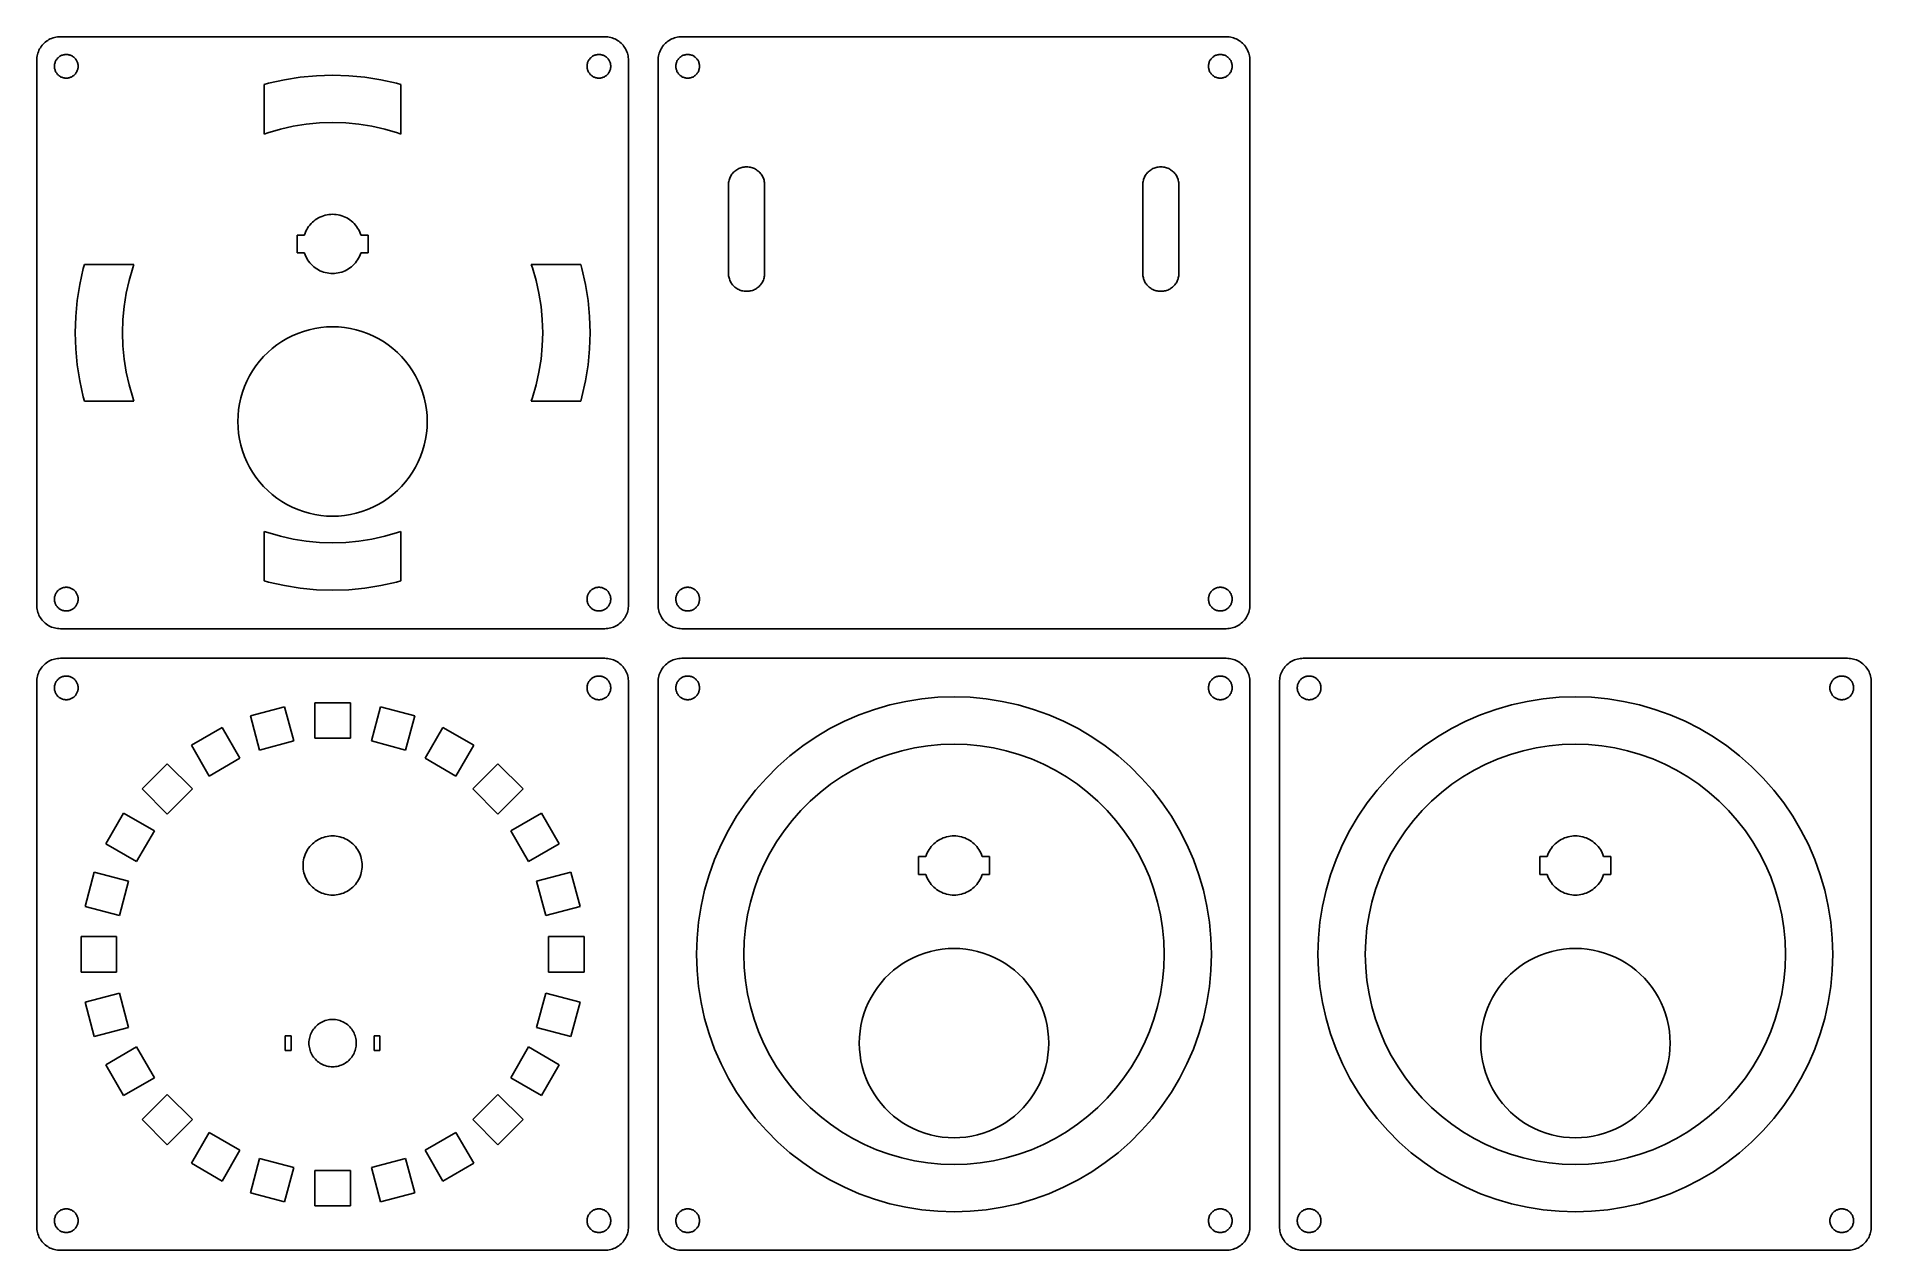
# Model space of a CAD drawing. Header units: metres. Extents: x -50 to 260, y -50 to 155.
import ezdxf

# ---------------------------------------------------------------- set-up
doc = ezdxf.new("R2010")
doc.units = ezdxf.units.M

msp = doc.modelspace()

# ---------------------------------------------------------------- linework, layer by layer
for p, q in [((-46, 155), (-46.2512, 154.992)), ((46, 155), (-46, 155)), ((46.2512, 154.992), (46, 155)), ((59, 155), (58.7488, 154.992)), ((151, 155), (59, 155)), ((151.251, 154.992), (151, 155)), ((-49.8743, 151.995), (-49.9291, 151.75)), ((-49.8042, 152.236), (-49.8743, 151.995)), ((-49.7191, 152.472), (-49.8042, 152.236)), ((-49.6193, 152.703), (-49.7191, 152.472)), ((-49.5052, 152.927), (-49.6193, 152.703)), ((-49.3773, 153.143), (-49.5052, 152.927)), ((-49.2361, 153.351), (-49.3773, 153.143)), ((-49.082, 153.55), (-49.2361, 153.351)), ((-48.9159, 153.738), (-49.082, 153.55)), ((-48.7382, 153.916), (-48.9159, 153.738)), ((-48.5497, 154.082), (-48.7382, 153.916)), ((-48.3511, 154.236), (-48.5497, 154.082)), ((-48.1433, 154.377), (-48.3511, 154.236)), ((-47.927, 154.505), (-48.1433, 154.377)), ((-47.7031, 154.619), (-47.927, 154.505)), ((-47.4725, 154.719), (-47.7031, 154.619)), ((-47.2361, 154.804), (-47.4725, 154.719)), ((-46.9948, 154.874), (-47.2361, 154.804)), ((-46.7495, 154.929), (-46.9948, 154.874)), ((-46.5013, 154.968), (-46.7495, 154.929)), ((-46.2512, 154.992), (-46.5013, 154.968)), ((-45.7362, 151.86), (-45.618, 151.902)), ((-45.618, 151.902), (-45.4974, 151.937)), ((-45.4974, 151.937), (-45.3748, 151.965)), ((-45.3748, 151.965), (-45.2507, 151.984)), ((-45.2507, 151.984), (-45.1256, 151.996)), ((-45.1256, 151.996), (-45, 152)), ((-45, 152), (-44.8744, 151.996)), ((-44.8744, 151.996), (-44.7493, 151.984)), ((-44.7493, 151.984), (-44.6252, 151.965)), ((-44.6252, 151.965), (-44.5026, 151.937)), ((-44.5026, 151.937), (-44.382, 151.902)), ((-44.382, 151.902), (-44.2637, 151.86)), ((44.2637, 151.86), (44.382, 151.902)), ((44.382, 151.902), (44.5026, 151.937)), ((44.5026, 151.937), (44.6252, 151.965)), ((44.6252, 151.965), (44.7493, 151.984)), ((44.7493, 151.984), (44.8744, 151.996)), ((44.8744, 151.996), (45, 152)), ((45, 152), (45.1256, 151.996)), ((45.1256, 151.996), (45.2507, 151.984)), ((45.2507, 151.984), (45.3748, 151.965)), ((45.3748, 151.965), (45.4974, 151.937)), ((45.4974, 151.937), (45.618, 151.902)), ((45.618, 151.902), (45.7362, 151.86)), ((46.5013, 154.968), (46.2512, 154.992)), ((46.7495, 154.929), (46.5013, 154.968)), ((46.9948, 154.874), (46.7495, 154.929)), ((47.2361, 154.804), (46.9948, 154.874)), ((47.4725, 154.719), (47.2361, 154.804)), ((47.7031, 154.619), (47.4725, 154.719)), ((47.927, 154.505), (47.7031, 154.619)), ((48.1433, 154.377), (47.927, 154.505)), ((48.3511, 154.236), (48.1433, 154.377)), ((48.5497, 154.082), (48.3511, 154.236)), ((48.7382, 153.916), (48.5497, 154.082)), ((48.9159, 153.738), (48.7382, 153.916)), ((49.082, 153.55), (48.9159, 153.738)), ((49.2361, 153.351), (49.082, 153.55)), ((49.3773, 153.143), (49.2361, 153.351)), ((49.5052, 152.927), (49.3773, 153.143)), ((49.6193, 152.703), (49.5052, 152.927)), ((49.7191, 152.472), (49.6193, 152.703)), ((49.8042, 152.236), (49.7191, 152.472)), ((49.8743, 151.995), (49.8042, 152.236)), ((49.9291, 151.75), (49.8743, 151.995)), ((55.1257, 151.995), (55.0709, 151.75)), ((55.1958, 152.236), (55.1257, 151.995)), ((55.2809, 152.472), (55.1958, 152.236)), ((55.3807, 152.703), (55.2809, 152.472)), ((55.4948, 152.927), (55.3807, 152.703)), ((55.6227, 153.143), (55.4948, 152.927)), ((55.7639, 153.351), (55.6227, 153.143)), ((55.918, 153.55), (55.7639, 153.351)), ((56.0841, 153.738), (55.918, 153.55)), ((56.2618, 153.916), (56.0841, 153.738)), ((56.4503, 154.082), (56.2618, 153.916)), ((56.6489, 154.236), (56.4503, 154.082)), ((56.8567, 154.377), (56.6489, 154.236)), ((57.073, 154.505), (56.8567, 154.377)), ((57.2969, 154.619), (57.073, 154.505)), ((57.5275, 154.719), (57.2969, 154.619)), ((57.7639, 154.804), (57.5275, 154.719)), ((58.0052, 154.874), (57.7639, 154.804)), ((58.2505, 154.929), (58.0052, 154.874)), ((58.4987, 154.968), (58.2505, 154.929)), ((58.7488, 154.992), (58.4987, 154.968)), ((59.2638, 151.86), (59.382, 151.902)), ((59.382, 151.902), (59.5026, 151.937)), ((59.5026, 151.937), (59.6252, 151.965)), ((59.6252, 151.965), (59.7493, 151.984)), ((59.7493, 151.984), (59.8744, 151.996)), ((59.8744, 151.996), (60, 152)), ((60, 152), (60.1256, 151.996)), ((60.1256, 151.996), (60.2507, 151.984)), ((60.2507, 151.984), (60.3748, 151.965)), ((60.3748, 151.965), (60.4974, 151.937)), ((60.4974, 151.937), (60.618, 151.902)), ((60.618, 151.902), (60.7363, 151.86)), ((149.264, 151.86), (149.382, 151.902)), ((149.382, 151.902), (149.503, 151.937)), ((149.503, 151.937), (149.625, 151.965)), ((149.625, 151.965), (149.749, 151.984)), ((149.749, 151.984), (149.874, 151.996)), ((149.874, 151.996), (150, 152)), ((150, 152), (150.126, 151.996)), ((150.126, 151.996), (150.251, 151.984)), ((150.251, 151.984), (150.375, 151.965)), ((150.375, 151.965), (150.497, 151.937)), ((150.497, 151.937), (150.618, 151.902)), ((150.618, 151.902), (150.736, 151.86)), ((151.501, 154.968), (151.251, 154.992)), ((151.75, 154.929), (151.501, 154.968)), ((151.995, 154.874), (151.75, 154.929)), ((152.236, 154.804), (151.995, 154.874)), ((152.472, 154.719), (152.236, 154.804)), ((152.703, 154.619), (152.472, 154.719)), ((152.927, 154.505), (152.703, 154.619)), ((153.143, 154.377), (152.927, 154.505)), ((153.351, 154.236), (153.143, 154.377)), ((153.55, 154.082), (153.351, 154.236)), ((153.738, 153.916), (153.55, 154.082)), ((153.916, 153.738), (153.738, 153.916)), ((154.082, 153.55), (153.916, 153.738)), ((154.236, 153.351), (154.082, 153.55)), ((154.377, 153.143), (154.236, 153.351)), ((154.505, 152.927), (154.377, 153.143)), ((154.619, 152.703), (154.505, 152.927)), ((154.719, 152.472), (154.619, 152.703)), ((154.804, 152.236), (154.719, 152.472)), ((154.874, 151.995), (154.804, 152.236)), ((154.929, 151.75), (154.874, 151.995)), ((-49.9921, 151.251), (-50, 151)), ((-50, 151), (-50, 59)), ((-49.9684, 151.501), (-49.9921, 151.251)), ((-49.9291, 151.75), (-49.9684, 151.501)), ((-47, 150), (-46.996, 150.126)), ((-46.996, 149.874), (-47, 150)), ((-46.996, 150.126), (-46.9842, 150.251)), ((-46.9842, 149.749), (-46.996, 149.874)), ((-46.9842, 150.251), (-46.9646, 150.375)), ((-46.9646, 149.625), (-46.9842, 149.749)), ((-46.9646, 150.375), (-46.9372, 150.497)), ((-46.9372, 149.503), (-46.9646, 149.625)), ((-46.9372, 150.497), (-46.9021, 150.618)), ((-46.9021, 149.382), (-46.9372, 149.503)), ((-46.9021, 150.618), (-46.8595, 150.736)), ((-46.8595, 149.264), (-46.9021, 149.382)), ((-46.8595, 150.736), (-46.8096, 150.852)), ((-46.8096, 149.148), (-46.8595, 149.264)), ((-46.8096, 150.852), (-46.7526, 150.964)), ((-46.7526, 149.036), (-46.8096, 149.148)), ((-46.7526, 150.964), (-46.6886, 151.072)), ((-46.6886, 148.928), (-46.7526, 149.036)), ((-46.6886, 151.072), (-46.618, 151.176)), ((-46.618, 148.824), (-46.6886, 148.928)), ((-46.618, 151.176), (-46.541, 151.275)), ((-46.541, 148.725), (-46.618, 148.824)), ((-46.541, 151.275), (-46.4579, 151.369)), ((-46.4579, 151.369), (-46.3691, 151.458)), ((-46.3691, 151.458), (-46.2748, 151.541)), ((-46.2748, 151.541), (-46.1756, 151.618)), ((-46.1756, 151.618), (-46.0716, 151.689)), ((-46.0716, 151.689), (-45.9635, 151.753)), ((-45.9635, 151.753), (-45.8515, 151.81)), ((-45.8515, 151.81), (-45.7362, 151.86)), ((-44.2637, 151.86), (-44.1484, 151.81)), ((-44.1484, 151.81), (-44.0365, 151.753)), ((-44.0365, 151.753), (-43.9283, 151.689)), ((-43.9283, 151.689), (-43.8244, 151.618)), ((-43.8244, 151.618), (-43.7251, 151.541)), ((-43.7251, 151.541), (-43.6309, 151.458)), ((-43.6309, 151.458), (-43.5421, 151.369)), ((-43.5421, 151.369), (-43.459, 151.275)), ((-43.459, 151.275), (-43.382, 151.176)), ((-43.382, 148.824), (-43.459, 148.725)), ((-43.382, 151.176), (-43.3113, 151.072)), ((-43.3113, 148.928), (-43.382, 148.824)), ((-43.3113, 151.072), (-43.2474, 150.964)), ((-43.2474, 149.036), (-43.3113, 148.928)), ((-43.2474, 150.964), (-43.1903, 150.852)), ((-43.1903, 149.148), (-43.2474, 149.036)), ((-43.1903, 150.852), (-43.1404, 150.736)), ((-43.1404, 149.264), (-43.1903, 149.148)), ((-43.1404, 150.736), (-43.0979, 150.618)), ((-43.0979, 149.382), (-43.1404, 149.264)), ((-43.0979, 150.618), (-43.0628, 150.497)), ((-43.0628, 149.503), (-43.0979, 149.382)), ((-43.0628, 150.497), (-43.0354, 150.375)), ((-43.0354, 149.625), (-43.0628, 149.503)), ((-43.0354, 150.375), (-43.0158, 150.251)), ((-43.0158, 149.749), (-43.0354, 149.625)), ((-43.0158, 150.251), (-43.0039, 150.126)), ((-43.0039, 149.874), (-43.0158, 149.749)), ((-43.0039, 150.126), (-43, 150)), ((-43, 150), (-43.0039, 149.874)), ((43, 150), (43.0039, 150.126)), ((43.0039, 149.874), (43, 150)), ((43.0039, 150.126), (43.0158, 150.251)), ((43.0158, 149.749), (43.0039, 149.874)), ((43.0158, 150.251), (43.0354, 150.375)), ((43.0354, 149.625), (43.0158, 149.749)), ((43.0354, 150.375), (43.0628, 150.497)), ((43.0628, 149.503), (43.0354, 149.625)), ((43.0628, 150.497), (43.0979, 150.618)), ((43.0979, 149.382), (43.0628, 149.503)), ((43.0979, 150.618), (43.1404, 150.736)), ((43.1404, 149.264), (43.0979, 149.382)), ((43.1404, 150.736), (43.1903, 150.852)), ((43.1903, 149.148), (43.1404, 149.264)), ((43.1903, 150.852), (43.2474, 150.964)), ((43.2474, 149.036), (43.1903, 149.148)), ((43.2474, 150.964), (43.3113, 151.072)), ((43.3113, 148.928), (43.2474, 149.036)), ((43.3113, 151.072), (43.382, 151.176)), ((43.382, 148.824), (43.3113, 148.928)), ((43.382, 151.176), (43.459, 151.275)), ((43.459, 148.725), (43.382, 148.824)), ((43.459, 151.275), (43.5421, 151.369)), ((43.5421, 151.369), (43.6309, 151.458)), ((43.6309, 151.458), (43.7251, 151.541)), ((43.7251, 151.541), (43.8244, 151.618)), ((43.8244, 151.618), (43.9283, 151.689)), ((43.9283, 151.689), (44.0365, 151.753)), ((44.0365, 151.753), (44.1484, 151.81)), ((44.1484, 151.81), (44.2637, 151.86)), ((45.7362, 151.86), (45.8515, 151.81)), ((45.8515, 151.81), (45.9635, 151.753)), ((45.9635, 151.753), (46.0716, 151.689)), ((46.0716, 151.689), (46.1756, 151.618)), ((46.1756, 151.618), (46.2748, 151.541)), ((46.2748, 151.541), (46.3691, 151.458)), ((46.3691, 151.458), (46.4579, 151.369)), ((46.4579, 151.369), (46.541, 151.275)), ((46.541, 151.275), (46.618, 151.176)), ((46.618, 148.824), (46.541, 148.725)), ((46.618, 151.176), (46.6886, 151.072)), ((46.6886, 148.928), (46.618, 148.824)), ((46.6886, 151.072), (46.7526, 150.964)), ((46.7526, 149.036), (46.6886, 148.928)), ((46.7526, 150.964), (46.8096, 150.852)), ((46.8096, 149.148), (46.7526, 149.036)), ((46.8096, 150.852), (46.8595, 150.736)), ((46.8595, 149.264), (46.8096, 149.148)), ((46.8595, 150.736), (46.9021, 150.618)), ((46.9021, 149.382), (46.8595, 149.264)), ((46.9021, 150.618), (46.9372, 150.497)), ((46.9372, 149.503), (46.9021, 149.382)), ((46.9372, 150.497), (46.9646, 150.375)), ((46.9646, 149.625), (46.9372, 149.503)), ((46.9646, 150.375), (46.9842, 150.251)), ((46.9842, 149.749), (46.9646, 149.625)), ((46.9842, 150.251), (46.996, 150.126)), ((46.996, 149.874), (46.9842, 149.749)), ((46.996, 150.126), (47, 150)), ((47, 150), (46.996, 149.874)), ((49.9684, 151.501), (49.9291, 151.75)), ((49.9921, 151.251), (49.9684, 151.501)), ((50, 151), (49.9921, 151.251)), ((50, 59), (50, 151)), ((55.0079, 151.251), (55, 151)), ((55, 151), (55, 59)), ((55.0316, 151.501), (55.0079, 151.251)), ((55.0709, 151.75), (55.0316, 151.501)), ((58, 150), (58.004, 150.126)), ((58.004, 149.874), (58, 150)), ((58.004, 150.126), (58.0158, 150.251)), ((58.0158, 149.749), (58.004, 149.874)), ((58.0158, 150.251), (58.0354, 150.375)), ((58.0354, 149.625), (58.0158, 149.749)), ((58.0354, 150.375), (58.0628, 150.497)), ((58.0628, 149.503), (58.0354, 149.625)), ((58.0628, 150.497), (58.0979, 150.618)), ((58.0979, 149.382), (58.0628, 149.503)), ((58.0979, 150.618), (58.1405, 150.736)), ((58.1405, 149.264), (58.0979, 149.382)), ((58.1405, 150.736), (58.1904, 150.852)), ((58.1904, 149.148), (58.1405, 149.264)), ((58.1904, 150.852), (58.2474, 150.964)), ((58.2474, 149.036), (58.1904, 149.148)), ((58.2474, 150.964), (58.3114, 151.072)), ((58.3114, 148.928), (58.2474, 149.036)), ((58.3114, 151.072), (58.382, 151.176)), ((58.382, 148.824), (58.3114, 148.928)), ((58.382, 151.176), (58.459, 151.275)), ((58.459, 148.725), (58.382, 148.824)), ((58.459, 151.275), (58.5421, 151.369)), ((58.5421, 151.369), (58.6309, 151.458)), ((58.6309, 151.458), (58.7252, 151.541)), ((58.7252, 151.541), (58.8244, 151.618)), ((58.8244, 151.618), (58.9284, 151.689)), ((58.9284, 151.689), (59.0365, 151.753)), ((59.0365, 151.753), (59.1485, 151.81)), ((59.1485, 151.81), (59.2638, 151.86)), ((60.7363, 151.86), (60.8516, 151.81)), ((60.8516, 151.81), (60.9635, 151.753)), ((60.9635, 151.753), (61.0717, 151.689)), ((61.0717, 151.689), (61.1756, 151.618)), ((61.1756, 151.618), (61.2749, 151.541)), ((61.2749, 151.541), (61.3691, 151.458)), ((61.3691, 151.458), (61.4579, 151.369)), ((61.4579, 151.369), (61.541, 151.275)), ((61.541, 151.275), (61.618, 151.176)), ((61.618, 148.824), (61.541, 148.725)), ((61.618, 151.176), (61.6887, 151.072)), ((61.6887, 148.928), (61.618, 148.824)), ((61.6887, 151.072), (61.7526, 150.964)), ((61.7526, 149.036), (61.6887, 148.928)), ((61.7526, 150.964), (61.8097, 150.852)), ((61.8097, 149.148), (61.7526, 149.036)), ((61.8097, 150.852), (61.8596, 150.736)), ((61.8596, 149.264), (61.8097, 149.148)), ((61.8596, 150.736), (61.9021, 150.618)), ((61.9021, 149.382), (61.8596, 149.264)), ((61.9021, 150.618), (61.9372, 150.497)), ((61.9372, 149.503), (61.9021, 149.382)), ((61.9372, 150.497), (61.9646, 150.375)), ((61.9646, 149.625), (61.9372, 149.503)), ((61.9646, 150.375), (61.9842, 150.251)), ((61.9842, 149.749), (61.9646, 149.625)), ((61.9842, 150.251), (61.9961, 150.126)), ((61.9961, 149.874), (61.9842, 149.749)), ((61.9961, 150.126), (62, 150)), ((62, 150), (61.9961, 149.874)), ((148, 150), (148.004, 150.126)), ((148.004, 149.874), (148, 150)), ((148.004, 150.126), (148.016, 150.251)), ((148.016, 149.749), (148.004, 149.874)), ((148.016, 150.251), (148.035, 150.375)), ((148.035, 149.625), (148.016, 149.749)), ((148.035, 150.375), (148.063, 150.497)), ((148.063, 149.503), (148.035, 149.625)), ((148.063, 150.497), (148.098, 150.618)), ((148.098, 149.382), (148.063, 149.503)), ((148.098, 150.618), (148.14, 150.736)), ((148.14, 149.264), (148.098, 149.382)), ((148.14, 150.736), (148.19, 150.852)), ((148.19, 149.148), (148.14, 149.264)), ((148.19, 150.852), (148.247, 150.964)), ((148.247, 149.036), (148.19, 149.148)), ((148.247, 150.964), (148.311, 151.072)), ((148.311, 148.928), (148.247, 149.036)), ((148.311, 151.072), (148.382, 151.176)), ((148.382, 148.824), (148.311, 148.928)), ((148.382, 151.176), (148.459, 151.275)), ((148.459, 148.725), (148.382, 148.824)), ((148.459, 151.275), (148.542, 151.369)), ((148.542, 151.369), (148.631, 151.458)), ((148.631, 151.458), (148.725, 151.541)), ((148.725, 151.541), (148.824, 151.618)), ((148.824, 151.618), (148.928, 151.689)), ((148.928, 151.689), (149.036, 151.753)), ((149.036, 151.753), (149.148, 151.81)), ((149.148, 151.81), (149.264, 151.86)), ((150.736, 151.86), (150.852, 151.81)), ((150.852, 151.81), (150.964, 151.753)), ((150.964, 151.753), (151.072, 151.689)), ((151.072, 151.689), (151.176, 151.618)), ((151.176, 151.618), (151.275, 151.541)), ((151.275, 151.541), (151.369, 151.458)), ((151.369, 151.458), (151.458, 151.369)), ((151.458, 151.369), (151.541, 151.275)), ((151.541, 151.275), (151.618, 151.176)), ((151.618, 148.824), (151.541, 148.725)), ((151.618, 151.176), (151.689, 151.072)), ((151.689, 148.928), (151.618, 148.824)), ((151.689, 151.072), (151.753, 150.964)), ((151.753, 149.036), (151.689, 148.928)), ((151.753, 150.964), (151.81, 150.852)), ((151.81, 149.148), (151.753, 149.036)), ((151.81, 150.852), (151.86, 150.736)), ((151.86, 149.264), (151.81, 149.148)), ((151.86, 150.736), (151.902, 150.618)), ((151.902, 149.382), (151.86, 149.264)), ((151.902, 150.618), (151.937, 150.497)), ((151.937, 149.503), (151.902, 149.382)), ((151.937, 150.497), (151.965, 150.375)), ((151.965, 149.625), (151.937, 149.503)), ((151.965, 150.375), (151.984, 150.251)), ((151.984, 149.749), (151.965, 149.625)), ((151.984, 150.251), (151.996, 150.126)), ((151.996, 149.874), (151.984, 149.749)), ((151.996, 150.126), (152, 150)), ((152, 150), (151.996, 149.874)), ((154.968, 151.501), (154.929, 151.75)), ((154.992, 151.251), (154.968, 151.501)), ((155, 151), (154.992, 151.251)), ((155, 59), (155, 151)), ((-46.4579, 148.631), (-46.541, 148.725)), ((-46.3691, 148.542), (-46.4579, 148.631)), ((-46.2748, 148.459), (-46.3691, 148.542)), ((-46.1756, 148.382), (-46.2748, 148.459)), ((-46.0716, 148.311), (-46.1756, 148.382)), ((-45.9635, 148.247), (-46.0716, 148.311)), ((-45.8515, 148.19), (-45.9635, 148.247)), ((-45.7362, 148.14), (-45.8515, 148.19)), ((-45.618, 148.098), (-45.7362, 148.14)), ((-45.4974, 148.063), (-45.618, 148.098)), ((-45.3748, 148.035), (-45.4974, 148.063)), ((-45.2507, 148.016), (-45.3748, 148.035)), ((-45.1256, 148.004), (-45.2507, 148.016)), ((-45, 148), (-45.1256, 148.004)), ((-44.8744, 148.004), (-45, 148)), ((-44.7493, 148.016), (-44.8744, 148.004)), ((-44.6252, 148.035), (-44.7493, 148.016)), ((-44.5026, 148.063), (-44.6252, 148.035)), ((-44.382, 148.098), (-44.5026, 148.063)), ((-44.2637, 148.14), (-44.382, 148.098)), ((-44.1484, 148.19), (-44.2637, 148.14)), ((-44.0365, 148.247), (-44.1484, 148.19)), ((-43.9283, 148.311), (-44.0365, 148.247)), ((-43.8244, 148.382), (-43.9283, 148.311)), ((-43.7251, 148.459), (-43.8244, 148.382)), ((-43.6309, 148.542), (-43.7251, 148.459)), ((-43.5421, 148.631), (-43.6309, 148.542)), ((-43.459, 148.725), (-43.5421, 148.631)), ((-11.5385, 146.924), (-10.818, 147.133)), ((-11.5385, 138.558), (-11.5385, 146.924)), ((-10.818, 147.133), (-8.15108, 147.729)), ((-8.15108, 147.729), (-5.45198, 148.157)), ((-5.45198, 148.157), (-2.73138, 148.414)), ((-2.73138, 148.414), (0, 148.5)), ((0, 148.5), (2.73138, 148.414)), ((2.73138, 148.414), (5.45198, 148.157)), ((5.45198, 148.157), (8.15108, 147.729)), ((8.15108, 147.729), (10.818, 147.133)), ((10.818, 147.133), (11.5385, 146.924)), ((11.5385, 146.924), (11.5385, 138.558)), ((43.5421, 148.631), (43.459, 148.725)), ((43.6309, 148.542), (43.5421, 148.631)), ((43.7251, 148.459), (43.6309, 148.542)), ((43.8244, 148.382), (43.7251, 148.459)), ((43.9283, 148.311), (43.8244, 148.382)), ((44.0365, 148.247), (43.9283, 148.311)), ((44.1484, 148.19), (44.0365, 148.247)), ((44.2637, 148.14), (44.1484, 148.19)), ((44.382, 148.098), (44.2637, 148.14)), ((44.5026, 148.063), (44.382, 148.098)), ((44.6252, 148.035), (44.5026, 148.063)), ((44.7493, 148.016), (44.6252, 148.035)), ((44.8744, 148.004), (44.7493, 148.016)), ((45, 148), (44.8744, 148.004)), ((45.1256, 148.004), (45, 148)), ((45.2507, 148.016), (45.1256, 148.004)), ((45.3748, 148.035), (45.2507, 148.016)), ((45.4974, 148.063), (45.3748, 148.035)), ((45.618, 148.098), (45.4974, 148.063)), ((45.7362, 148.14), (45.618, 148.098)), ((45.8515, 148.19), (45.7362, 148.14)), ((45.9635, 148.247), (45.8515, 148.19)), ((46.0716, 148.311), (45.9635, 148.247)), ((46.1756, 148.382), (46.0716, 148.311)), ((46.2748, 148.459), (46.1756, 148.382)), ((46.3691, 148.542), (46.2748, 148.459)), ((46.4579, 148.631), (46.3691, 148.542)), ((46.541, 148.725), (46.4579, 148.631)), ((58.5421, 148.631), (58.459, 148.725)), ((58.6309, 148.542), (58.5421, 148.631)), ((58.7252, 148.459), (58.6309, 148.542)), ((58.8244, 148.382), (58.7252, 148.459)), ((58.9284, 148.311), (58.8244, 148.382)), ((59.0365, 148.247), (58.9284, 148.311)), ((59.1485, 148.19), (59.0365, 148.247)), ((59.2638, 148.14), (59.1485, 148.19)), ((59.382, 148.098), (59.2638, 148.14)), ((59.5026, 148.063), (59.382, 148.098)), ((59.6252, 148.035), (59.5026, 148.063)), ((59.7493, 148.016), (59.6252, 148.035)), ((59.8744, 148.004), (59.7493, 148.016)), ((60, 148), (59.8744, 148.004)), ((60.1256, 148.004), (60, 148)), ((60.2507, 148.016), (60.1256, 148.004)), ((60.3748, 148.035), (60.2507, 148.016)), ((60.4974, 148.063), (60.3748, 148.035)), ((60.618, 148.098), (60.4974, 148.063)), ((60.7363, 148.14), (60.618, 148.098)), ((60.8516, 148.19), (60.7363, 148.14)), ((60.9635, 148.247), (60.8516, 148.19)), ((61.0717, 148.311), (60.9635, 148.247)), ((61.1756, 148.382), (61.0717, 148.311)), ((61.2749, 148.459), (61.1756, 148.382)), ((61.3691, 148.542), (61.2749, 148.459)), ((61.4579, 148.631), (61.3691, 148.542)), ((61.541, 148.725), (61.4579, 148.631)), ((148.542, 148.631), (148.459, 148.725)), ((148.631, 148.542), (148.542, 148.631)), ((148.725, 148.459), (148.631, 148.542)), ((148.824, 148.382), (148.725, 148.459)), ((148.928, 148.311), (148.824, 148.382)), ((149.036, 148.247), (148.928, 148.311)), ((149.148, 148.19), (149.036, 148.247)), ((149.264, 148.14), (149.148, 148.19)), ((149.382, 148.098), (149.264, 148.14)), ((149.503, 148.063), (149.382, 148.098)), ((149.625, 148.035), (149.503, 148.063)), ((149.749, 148.016), (149.625, 148.035)), ((149.874, 148.004), (149.749, 148.016)), ((150, 148), (149.874, 148.004)), ((150.126, 148.004), (150, 148)), ((150.251, 148.016), (150.126, 148.004)), ((150.375, 148.035), (150.251, 148.016)), ((150.497, 148.063), (150.375, 148.035)), ((150.618, 148.098), (150.497, 148.063)), ((150.736, 148.14), (150.618, 148.098)), ((150.852, 148.19), (150.736, 148.14)), ((150.964, 148.247), (150.852, 148.19)), ((151.072, 148.311), (150.964, 148.247)), ((151.176, 148.382), (151.072, 148.311)), ((151.275, 148.459), (151.176, 148.382)), ((151.369, 148.542), (151.275, 148.459)), ((151.458, 148.631), (151.369, 148.542)), ((151.541, 148.725), (151.458, 148.631)), ((-6.65202, 139.871), (-8.82848, 139.385)), ((-4.44933, 140.22), (-6.65202, 139.871)), ((-2.22905, 140.43), (-4.44933, 140.22)), ((0, 140.5), (-2.22905, 140.43)), ((2.22905, 140.43), (0, 140.5)), ((4.44933, 140.22), (2.22905, 140.43)), ((6.65202, 139.871), (4.44933, 140.22)), ((8.82848, 139.385), (6.65202, 139.871)), ((-10.9701, 138.762), (-11.5385, 138.558)), ((-8.82848, 139.385), (-10.9701, 138.762)), ((10.9701, 138.762), (8.82848, 139.385)), ((11.5385, 138.558), (10.9701, 138.762)), ((66.9059, 130.188), (66.9237, 130.376)), ((66.9237, 130.376), (66.9532, 130.562)), ((66.9532, 130.562), (66.9943, 130.746)), ((66.9943, 130.746), (67.0468, 130.927)), ((67.0468, 130.927), (67.1107, 131.104)), ((67.1107, 131.104), (67.1855, 131.277)), ((67.1855, 131.277), (67.2711, 131.445)), ((67.2711, 131.445), (67.367, 131.607)), ((67.367, 131.607), (67.473, 131.763)), ((67.473, 131.763), (67.5885, 131.912)), ((67.5885, 131.912), (67.7131, 132.054)), ((67.7131, 132.054), (67.8464, 132.187)), ((67.8464, 132.187), (67.9877, 132.312)), ((67.9877, 132.312), (68.1367, 132.427)), ((68.1367, 132.427), (68.2925, 132.533)), ((68.2925, 132.533), (68.4548, 132.629)), ((68.4548, 132.629), (68.6227, 132.714)), ((68.6227, 132.714), (68.7956, 132.789)), ((68.7956, 132.789), (68.973, 132.853)), ((68.973, 132.853), (69.1539, 132.906)), ((69.1539, 132.906), (69.3379, 132.947)), ((69.3379, 132.947), (69.524, 132.976)), ((69.524, 132.976), (69.7116, 132.994)), ((69.7116, 132.994), (69.9, 133)), ((69.9, 133), (70, 133)), ((70, 133), (70.1884, 132.994)), ((70.1884, 132.994), (70.376, 132.976)), ((70.376, 132.976), (70.5621, 132.947)), ((70.5621, 132.947), (70.7461, 132.906)), ((70.7461, 132.906), (70.927, 132.853)), ((70.927, 132.853), (71.1044, 132.789)), ((71.1044, 132.789), (71.2773, 132.714)), ((71.2773, 132.714), (71.4453, 132.629)), ((71.4453, 132.629), (71.6075, 132.533)), ((71.6075, 132.533), (71.7634, 132.427)), ((71.7634, 132.427), (71.9123, 132.312)), ((71.9123, 132.312), (72.0536, 132.187)), ((72.0536, 132.187), (72.1869, 132.054)), ((72.1869, 132.054), (72.3115, 131.912)), ((72.3115, 131.912), (72.427, 131.763)), ((72.427, 131.763), (72.533, 131.607)), ((72.533, 131.607), (72.6289, 131.445)), ((72.6289, 131.445), (72.7145, 131.277)), ((72.7145, 131.277), (72.7893, 131.104)), ((72.7893, 131.104), (72.8532, 130.927)), ((72.8532, 130.927), (72.9057, 130.746)), ((72.9057, 130.746), (72.9469, 130.562)), ((72.9469, 130.562), (72.9763, 130.376)), ((72.9763, 130.376), (72.9941, 130.188)), ((136.906, 130.188), (136.924, 130.376)), ((136.924, 130.376), (136.953, 130.562)), ((136.953, 130.562), (136.994, 130.746)), ((136.994, 130.746), (137.047, 130.927)), ((137.047, 130.927), (137.111, 131.104)), ((137.111, 131.104), (137.186, 131.277)), ((137.186, 131.277), (137.271, 131.445)), ((137.271, 131.445), (137.367, 131.607)), ((137.367, 131.607), (137.473, 131.763)), ((137.473, 131.763), (137.588, 131.912)), ((137.588, 131.912), (137.713, 132.054)), ((137.713, 132.054), (137.846, 132.187)), ((137.846, 132.187), (137.988, 132.312)), ((137.988, 132.312), (138.137, 132.427)), ((138.137, 132.427), (138.293, 132.533)), ((138.293, 132.533), (138.455, 132.629)), ((138.455, 132.629), (138.623, 132.714)), ((138.623, 132.714), (138.796, 132.789)), ((138.796, 132.789), (138.973, 132.853)), ((138.973, 132.853), (139.154, 132.906)), ((139.154, 132.906), (139.338, 132.947)), ((139.338, 132.947), (139.524, 132.976)), ((139.524, 132.976), (139.712, 132.994)), ((139.712, 132.994), (139.9, 133)), ((139.9, 133), (140, 133)), ((140, 133), (140.188, 132.994)), ((140.188, 132.994), (140.376, 132.976)), ((140.376, 132.976), (140.562, 132.947)), ((140.562, 132.947), (140.746, 132.906)), ((140.746, 132.906), (140.927, 132.853)), ((140.927, 132.853), (141.104, 132.789)), ((141.104, 132.789), (141.277, 132.714)), ((141.277, 132.714), (141.445, 132.629)), ((141.445, 132.629), (141.607, 132.533)), ((141.607, 132.533), (141.763, 132.427)), ((141.763, 132.427), (141.912, 132.312)), ((141.912, 132.312), (142.054, 132.187)), ((142.054, 132.187), (142.187, 132.054)), ((142.187, 132.054), (142.312, 131.912)), ((142.312, 131.912), (142.427, 131.763)), ((142.427, 131.763), (142.533, 131.607)), ((142.533, 131.607), (142.629, 131.445)), ((142.629, 131.445), (142.714, 131.277)), ((142.714, 131.277), (142.789, 131.104)), ((142.789, 131.104), (142.853, 130.927)), ((142.853, 130.927), (142.906, 130.746)), ((142.906, 130.746), (142.947, 130.562)), ((142.947, 130.562), (142.976, 130.376)), ((142.976, 130.376), (142.994, 130.188)), ((66.9, 130), (66.9059, 130.188)), ((66.9, 115), (66.9, 130)), ((72.9941, 130.188), (73, 130)), ((73, 130), (73, 115)), ((136.9, 130), (136.906, 130.188)), ((136.9, 115), (136.9, 130)), ((142.994, 130.188), (143, 130)), ((143, 130), (143, 115)), ((-3.18712, 123.853), (-2.93892, 124.045)), ((-2.93892, 124.045), (-2.67912, 124.222)), ((-2.67912, 124.222), (-2.40877, 124.382)), ((-2.40877, 124.382), (-2.12889, 124.524)), ((-2.12889, 124.524), (-1.84062, 124.649)), ((-1.84062, 124.649), (-1.54507, 124.755)), ((-1.54507, 124.755), (-1.24344, 124.843)), ((-1.24344, 124.843), (-0.9369, 124.911)), ((-0.9369, 124.911), (-0.62666, 124.961)), ((-0.62666, 124.961), (-0.31395, 124.99)), ((-0.31395, 124.99), (0, 125)), ((0, 125), (0.31395, 124.99)), ((0.31395, 124.99), (0.62666, 124.961)), ((0.62666, 124.961), (0.9369, 124.911)), ((0.9369, 124.911), (1.24344, 124.843)), ((1.24344, 124.843), (1.54507, 124.755)), ((1.54507, 124.755), (1.84062, 124.649)), ((1.84062, 124.649), (2.12889, 124.524)), ((2.12889, 124.524), (2.40877, 124.382)), ((2.40877, 124.382), (2.67912, 124.222)), ((2.67912, 124.222), (2.93892, 124.045)), ((2.93892, 124.045), (3.18712, 123.853)), ((-6, 118.5), (-6, 121.5)), ((-6, 121.5), (-4.76837, 121.5)), ((-4.76837, 121.5), (-4.75528, 121.545)), ((-4.75528, 121.545), (-4.64888, 121.841)), ((-4.64888, 121.841), (-4.52412, 122.129)), ((-4.52412, 122.129), (-4.38153, 122.409)), ((-4.38153, 122.409), (-4.22163, 122.679)), ((-4.22163, 122.679), (-4.04507, 122.939)), ((-4.04507, 122.939), (-3.85255, 123.187)), ((-3.85255, 123.187), (-3.64484, 123.423)), ((-3.64484, 123.423), (-3.42273, 123.645)), ((-3.42273, 123.645), (-3.18712, 123.853)), ((3.18712, 123.853), (3.42273, 123.645)), ((3.42273, 123.645), (3.64484, 123.423)), ((3.64484, 123.423), (3.85255, 123.187)), ((3.85255, 123.187), (4.04507, 122.939)), ((4.04507, 122.939), (4.22163, 122.679)), ((4.22163, 122.679), (4.38153, 122.409)), ((4.38153, 122.409), (4.52412, 122.129)), ((4.52412, 122.129), (4.64888, 121.841)), ((4.64888, 121.841), (4.75528, 121.545)), ((4.75528, 121.545), (4.76837, 121.5)), ((4.76837, 121.5), (6, 121.5)), ((6, 121.5), (6, 118.5)), ((-4.76837, 118.5), (-6, 118.5)), ((-4.75528, 118.455), (-4.76837, 118.5)), ((-4.64888, 118.159), (-4.75528, 118.455)), ((-4.52412, 117.871), (-4.64888, 118.159)), ((-4.38153, 117.591), (-4.52412, 117.871)), ((4.52412, 117.871), (4.38153, 117.591)), ((4.64888, 118.159), (4.52412, 117.871)), ((4.75528, 118.455), (4.64888, 118.159)), ((4.76837, 118.5), (4.75528, 118.455)), ((6, 118.5), (4.76837, 118.5)), ((-42.7295, 113.151), (-42.1334, 115.818)), ((-42.1334, 115.818), (-41.9241, 116.538)), ((-41.9241, 116.538), (-33.5579, 116.538)), ((-33.7625, 115.97), (-34.3847, 113.828)), ((-33.5579, 116.538), (-33.7625, 115.97)), ((-4.22163, 117.321), (-4.38153, 117.591)), ((-4.04507, 117.061), (-4.22163, 117.321)), ((-3.85255, 116.813), (-4.04507, 117.061)), ((-3.64484, 116.577), (-3.85255, 116.813)), ((-3.42273, 116.355), (-3.64484, 116.577)), ((-3.18712, 116.147), (-3.42273, 116.355)), ((-2.93892, 115.955), (-3.18712, 116.147)), ((-2.67912, 115.778), (-2.93892, 115.955)), ((-2.40877, 115.618), (-2.67912, 115.778)), ((-2.12889, 115.476), (-2.40877, 115.618)), ((-1.84062, 115.351), (-2.12889, 115.476)), ((-1.54507, 115.245), (-1.84062, 115.351)), ((-1.24344, 115.157), (-1.54507, 115.245)), ((-0.9369, 115.089), (-1.24344, 115.157)), ((-0.62666, 115.039), (-0.9369, 115.089)), ((-0.31395, 115.01), (-0.62666, 115.039)), ((0, 115), (-0.31395, 115.01)), ((0.31395, 115.01), (0, 115)), ((0.62666, 115.039), (0.31395, 115.01)), ((0.9369, 115.089), (0.62666, 115.039)), ((1.24344, 115.157), (0.9369, 115.089)), ((1.54507, 115.245), (1.24344, 115.157)), ((1.84062, 115.351), (1.54507, 115.245)), ((2.12889, 115.476), (1.84062, 115.351)), ((2.40877, 115.618), (2.12889, 115.476)), ((2.67912, 115.778), (2.40877, 115.618)), ((2.93892, 115.955), (2.67912, 115.778)), ((3.18712, 116.147), (2.93892, 115.955)), ((3.42273, 116.355), (3.18712, 116.147)), ((3.64484, 116.577), (3.42273, 116.355)), ((3.85255, 116.813), (3.64484, 116.577)), ((4.04507, 117.061), (3.85255, 116.813)), ((4.22163, 117.321), (4.04507, 117.061)), ((4.38153, 117.591), (4.22163, 117.321)), ((33.7625, 115.97), (33.5579, 116.538)), ((33.5579, 116.538), (41.9241, 116.538)), ((34.3847, 113.828), (33.7625, 115.97)), ((41.9241, 116.538), (42.1334, 115.818)), ((42.1334, 115.818), (42.7295, 113.151)), ((66.9059, 114.812), (66.9, 115)), ((66.9237, 114.624), (66.9059, 114.812)), ((72.9941, 114.812), (72.9763, 114.624)), ((73, 115), (72.9941, 114.812)), ((136.906, 114.812), (136.9, 115)), ((136.924, 114.624), (136.906, 114.812)), ((142.994, 114.812), (142.976, 114.624)), ((143, 115), (142.994, 114.812)), ((-43.157, 110.452), (-42.7295, 113.151)), ((-34.8712, 111.652), (-35.2201, 109.449)), ((-34.3847, 113.828), (-34.8712, 111.652)), ((34.8712, 111.652), (34.3847, 113.828)), ((35.2201, 109.449), (34.8712, 111.652)), ((42.7295, 113.151), (43.157, 110.452)), ((66.9532, 114.438), (66.9237, 114.624)), ((66.9943, 114.254), (66.9532, 114.438)), ((67.0468, 114.073), (66.9943, 114.254)), ((67.1107, 113.896), (67.0468, 114.073)), ((67.1855, 113.723), (67.1107, 113.896)), ((67.2711, 113.555), (67.1855, 113.723)), ((67.367, 113.393), (67.2711, 113.555)), ((67.473, 113.237), (67.367, 113.393)), ((67.5885, 113.088), (67.473, 113.237)), ((67.7131, 112.946), (67.5885, 113.088)), ((67.8464, 112.813), (67.7131, 112.946)), ((67.9877, 112.688), (67.8464, 112.813)), ((68.1367, 112.573), (67.9877, 112.688)), ((68.2925, 112.467), (68.1367, 112.573)), ((68.4548, 112.371), (68.2925, 112.467)), ((68.6227, 112.286), (68.4548, 112.371)), ((68.7956, 112.211), (68.6227, 112.286)), ((68.973, 112.147), (68.7956, 112.211)), ((69.1539, 112.094), (68.973, 112.147)), ((69.3379, 112.053), (69.1539, 112.094)), ((69.524, 112.024), (69.3379, 112.053)), ((69.7116, 112.006), (69.524, 112.024)), ((69.9, 112), (69.7116, 112.006)), ((70, 112), (69.9, 112)), ((70.1884, 112.006), (70, 112)), ((70.376, 112.024), (70.1884, 112.006)), ((70.5621, 112.053), (70.376, 112.024)), ((70.7461, 112.094), (70.5621, 112.053)), ((70.927, 112.147), (70.7461, 112.094)), ((71.1044, 112.211), (70.927, 112.147)), ((71.2773, 112.286), (71.1044, 112.211)), ((71.4453, 112.371), (71.2773, 112.286)), ((71.6075, 112.467), (71.4453, 112.371)), ((71.7634, 112.573), (71.6075, 112.467)), ((71.9123, 112.688), (71.7634, 112.573)), ((72.0536, 112.813), (71.9123, 112.688)), ((72.1869, 112.946), (72.0536, 112.813)), ((72.3115, 113.088), (72.1869, 112.946)), ((72.427, 113.237), (72.3115, 113.088)), ((72.533, 113.393), (72.427, 113.237)), ((72.6289, 113.555), (72.533, 113.393)), ((72.7145, 113.723), (72.6289, 113.555)), ((72.7893, 113.896), (72.7145, 113.723)), ((72.8532, 114.073), (72.7893, 113.896)), ((72.9057, 114.254), (72.8532, 114.073)), ((72.9469, 114.438), (72.9057, 114.254)), ((72.9763, 114.624), (72.9469, 114.438)), ((136.953, 114.438), (136.924, 114.624)), ((136.994, 114.254), (136.953, 114.438)), ((137.047, 114.073), (136.994, 114.254)), ((137.111, 113.896), (137.047, 114.073)), ((137.186, 113.723), (137.111, 113.896)), ((137.271, 113.555), (137.186, 113.723)), ((137.367, 113.393), (137.271, 113.555)), ((137.473, 113.237), (137.367, 113.393)), ((137.588, 113.088), (137.473, 113.237)), ((137.713, 112.946), (137.588, 113.088)), ((137.846, 112.813), (137.713, 112.946)), ((137.988, 112.688), (137.846, 112.813)), ((138.137, 112.573), (137.988, 112.688)), ((138.293, 112.467), (138.137, 112.573)), ((138.455, 112.371), (138.293, 112.467)), ((138.623, 112.286), (138.455, 112.371)), ((138.796, 112.211), (138.623, 112.286)), ((138.973, 112.147), (138.796, 112.211)), ((139.154, 112.094), (138.973, 112.147)), ((139.338, 112.053), (139.154, 112.094)), ((139.524, 112.024), (139.338, 112.053)), ((139.712, 112.006), (139.524, 112.024)), ((139.9, 112), (139.712, 112.006)), ((140, 112), (139.9, 112)), ((140.188, 112.006), (140, 112)), ((140.376, 112.024), (140.188, 112.006)), ((140.562, 112.053), (140.376, 112.024)), ((140.746, 112.094), (140.562, 112.053)), ((140.927, 112.147), (140.746, 112.094)), ((141.104, 112.211), (140.927, 112.147)), ((141.277, 112.286), (141.104, 112.211)), ((141.445, 112.371), (141.277, 112.286)), ((141.607, 112.467), (141.445, 112.371)), ((141.763, 112.573), (141.607, 112.467)), ((141.912, 112.688), (141.763, 112.573)), ((142.054, 112.813), (141.912, 112.688)), ((142.187, 112.946), (142.054, 112.813)), ((142.312, 113.088), (142.187, 112.946)), ((142.427, 113.237), (142.312, 113.088)), ((142.533, 113.393), (142.427, 113.237)), ((142.629, 113.555), (142.533, 113.393)), ((142.714, 113.723), (142.629, 113.555)), ((142.789, 113.896), (142.714, 113.723)), ((142.853, 114.073), (142.789, 113.896)), ((142.906, 114.254), (142.853, 114.073)), ((142.947, 114.438), (142.906, 114.254)), ((142.976, 114.624), (142.947, 114.438)), ((-43.4142, 107.731), (-43.157, 110.452)), ((-35.2201, 109.449), (-35.4299, 107.229)), ((35.4299, 107.229), (35.2201, 109.449)), ((43.157, 110.452), (43.4142, 107.731)), ((-43.5, 105), (-43.4142, 107.731)), ((-35.4299, 107.229), (-35.5, 105)), ((-4.94426, 105.217), (-3.97903, 105.497)), ((-3.97903, 105.497), (-2.99809, 105.717)), ((-2.99809, 105.717), (-2.00533, 105.874)), ((-2.00533, 105.874), (-1.00464, 105.968)), ((-1.00464, 105.968), (0, 106)), ((0, 106), (1.00464, 105.968)), ((1.00464, 105.968), (2.00533, 105.874)), ((2.00533, 105.874), (2.99809, 105.717)), ((2.99809, 105.717), (3.97903, 105.497)), ((3.97903, 105.497), (4.94426, 105.217)), ((35.5, 105), (35.4299, 107.229)), ((43.4142, 107.731), (43.5, 105)), ((-43.4142, 102.269), (-43.5, 105)), ((-35.5, 105), (-35.4299, 102.771)), ((-35.4299, 102.771), (-35.2201, 100.551)), ((-10.9527, 101.663), (-10.1988, 102.328)), ((-10.1988, 102.328), (-9.40456, 102.944)), ((-9.40456, 102.944), (-8.57323, 103.509)), ((-8.57323, 103.509), (-7.70805, 104.021)), ((-7.70805, 104.021), (-6.81245, 104.477)), ((-6.81245, 104.477), (-5.88998, 104.876)), ((-5.88998, 104.876), (-4.94426, 105.217)), ((4.94426, 105.217), (5.88998, 104.876)), ((5.88998, 104.876), (6.81245, 104.477)), ((6.81245, 104.477), (7.70805, 104.021)), ((7.70805, 104.021), (8.57323, 103.509)), ((8.57323, 103.509), (9.40456, 102.944)), ((9.40456, 102.944), (10.1988, 102.328)), ((10.1988, 102.328), (10.9527, 101.663)), ((35.2201, 100.551), (35.4299, 102.771)), ((35.4299, 102.771), (35.5, 105)), ((43.5, 105), (43.4142, 102.269)), ((-43.157, 99.548), (-43.4142, 102.269)), ((-42.7295, 96.8489), (-43.157, 99.548)), ((-35.2201, 100.551), (-34.8712, 98.348)), ((-13.5092, 98.5732), (-12.9443, 99.4046)), ((-12.9443, 99.4046), (-12.3282, 100.199)), ((-12.3282, 100.199), (-11.6635, 100.953)), ((-11.6635, 100.953), (-10.9527, 101.663)), ((10.9527, 101.663), (11.6635, 100.953)), ((11.6635, 100.953), (12.3282, 100.199)), ((12.3282, 100.199), (12.9443, 99.4046)), ((12.9443, 99.4046), (13.5092, 98.5732)), ((34.8712, 98.348), (35.2201, 100.551)), ((43.157, 99.548), (42.7295, 96.8489)), ((43.4142, 102.269), (43.157, 99.548)), ((-42.1334, 94.182), (-42.7295, 96.8489)), ((-34.8712, 98.348), (-34.3847, 96.1715)), ((-34.3847, 96.1715), (-33.7625, 94.0299)), ((-14.8764, 95.89), (-14.4772, 96.8125)), ((-14.4772, 96.8125), (-14.0209, 97.7081)), ((-14.0209, 97.7081), (-13.5092, 98.5732)), ((13.5092, 98.5732), (14.0209, 97.7081)), ((14.0209, 97.7081), (14.4772, 96.8125)), ((14.4772, 96.8125), (14.8764, 95.89)), ((33.7625, 94.0299), (34.3847, 96.1715)), ((34.3847, 96.1715), (34.8712, 98.348)), ((42.7295, 96.8489), (42.1334, 94.182)), ((-41.9241, 93.4615), (-42.1334, 94.182)), ((-33.5579, 93.4615), (-41.9241, 93.4615)), ((-33.7625, 94.0299), (-33.5579, 93.4615)), ((-15.7166, 92.9981), (-15.4973, 93.979)), ((-15.4973, 93.979), (-15.2169, 94.9443)), ((-15.2169, 94.9443), (-14.8764, 95.89)), ((14.8764, 95.89), (15.2169, 94.9443)), ((15.2169, 94.9443), (15.4973, 93.979)), ((15.4973, 93.979), (15.7166, 92.9981)), ((33.5579, 93.4615), (33.7625, 94.0299)), ((41.9241, 93.4615), (33.5579, 93.4615)), ((42.1334, 94.182), (41.9241, 93.4615)), ((-16, 90), (-15.9684, 91.0046)), ((-15.9684, 88.9954), (-16, 90)), ((-15.9684, 91.0046), (-15.8738, 92.0053)), ((-15.8738, 92.0053), (-15.7166, 92.9981)), ((15.7166, 92.9981), (15.8738, 92.0053)), ((15.8738, 92.0053), (15.9684, 91.0046)), ((15.9684, 91.0046), (16, 90)), ((16, 90), (15.9684, 88.9954)), ((-15.8738, 87.9947), (-15.9684, 88.9954)), ((-15.7166, 87.0019), (-15.8738, 87.9947)), ((-15.4973, 86.021), (-15.7166, 87.0019)), ((15.7166, 87.0019), (15.4973, 86.021)), ((15.8738, 87.9947), (15.7166, 87.0019)), ((15.9684, 88.9954), (15.8738, 87.9947)), ((-15.2169, 85.0557), (-15.4973, 86.021)), ((-14.8764, 84.11), (-15.2169, 85.0557)), ((-14.4772, 83.1875), (-14.8764, 84.11)), ((14.8764, 84.11), (14.4772, 83.1875)), ((15.2169, 85.0557), (14.8764, 84.11)), ((15.4973, 86.021), (15.2169, 85.0557)), ((-14.0209, 82.2919), (-14.4772, 83.1875)), ((-13.5092, 81.4268), (-14.0209, 82.2919)), ((-12.9443, 80.5954), (-13.5092, 81.4268)), ((13.5092, 81.4268), (12.9443, 80.5954)), ((14.0209, 82.2919), (13.5092, 81.4268)), ((14.4772, 83.1875), (14.0209, 82.2919)), ((-12.3282, 79.8012), (-12.9443, 80.5954)), ((-11.6635, 79.0473), (-12.3282, 79.8012)), ((-10.9527, 78.3365), (-11.6635, 79.0473)), ((-10.1988, 77.6718), (-10.9527, 78.3365)), ((-9.40456, 77.0557), (-10.1988, 77.6718)), ((10.1988, 77.6718), (9.40456, 77.0557)), ((10.9527, 78.3365), (10.1988, 77.6718)), ((11.6635, 79.0473), (10.9527, 78.3365)), ((12.3282, 79.8012), (11.6635, 79.0473)), ((12.9443, 80.5954), (12.3282, 79.8012)), ((-8.57323, 76.4908), (-9.40456, 77.0557)), ((-7.70805, 75.9791), (-8.57323, 76.4908)), ((-6.81245, 75.5228), (-7.70805, 75.9791)), ((-5.88998, 75.1236), (-6.81245, 75.5228)), ((-4.94426, 74.7831), (-5.88998, 75.1236)), ((-3.97903, 74.5027), (-4.94426, 74.7831)), ((-2.99809, 74.2834), (-3.97903, 74.5027)), ((3.97903, 74.5027), (2.99809, 74.2834)), ((4.94426, 74.7831), (3.97903, 74.5027)), ((5.88998, 75.1236), (4.94426, 74.7831)), ((6.81245, 75.5228), (5.88998, 75.1236)), ((7.70805, 75.9791), (6.81245, 75.5228)), ((8.57323, 76.4908), (7.70805, 75.9791)), ((9.40456, 77.0557), (8.57323, 76.4908)), ((-11.5385, 63.0759), (-11.5385, 71.4421)), ((-11.5385, 71.4421), (-10.9701, 71.2375)), ((-2.00533, 74.1262), (-2.99809, 74.2834)), ((-1.00464, 74.0316), (-2.00533, 74.1262)), ((0, 74), (-1.00464, 74.0316)), ((1.00464, 74.0316), (0, 74)), ((2.00533, 74.1262), (1.00464, 74.0316)), ((2.99809, 74.2834), (2.00533, 74.1262)), ((10.9701, 71.2375), (11.5385, 71.4421)), ((11.5385, 71.4421), (11.5385, 63.0759)), ((-10.9701, 71.2375), (-8.82848, 70.6153)), ((-8.82848, 70.6153), (-6.65202, 70.1288)), ((-6.65202, 70.1288), (-4.44933, 69.7799)), ((-4.44933, 69.7799), (-2.22905, 69.5701)), ((-2.22905, 69.5701), (0, 69.5)), ((0, 69.5), (2.22905, 69.5701)), ((2.22905, 69.5701), (4.44933, 69.7799)), ((4.44933, 69.7799), (6.65202, 70.1288)), ((6.65202, 70.1288), (8.82848, 70.6153)), ((8.82848, 70.6153), (10.9701, 71.2375)), ((-45.1256, 61.9961), (-45, 62)), ((-45, 62), (-44.8744, 61.9961)), ((-10.818, 62.8666), (-11.5385, 63.0759)), ((-8.15108, 62.2705), (-10.818, 62.8666)), ((-5.45198, 61.843), (-8.15108, 62.2705)), ((8.15108, 62.2705), (5.45198, 61.843)), ((10.818, 62.8666), (8.15108, 62.2705)), ((11.5385, 63.0759), (10.818, 62.8666)), ((44.8744, 61.9961), (45, 62)), ((45, 62), (45.1256, 61.9961)), ((59.8744, 61.9961), (60, 62)), ((60, 62), (60.1256, 61.9961)), ((149.874, 61.9961), (150, 62)), ((150, 62), (150.126, 61.9961)), ((-50, 59), (-49.9921, 58.7488)), ((-47, 60), (-46.996, 60.1256)), ((-46.996, 59.8744), (-47, 60)), ((-46.996, 60.1256), (-46.9842, 60.2507)), ((-46.9842, 59.7493), (-46.996, 59.8744)), ((-46.9842, 60.2507), (-46.9646, 60.3748)), ((-46.9646, 59.6252), (-46.9842, 59.7493)), ((-46.9646, 60.3748), (-46.9372, 60.4974)), ((-46.9372, 59.5026), (-46.9646, 59.6252)), ((-46.9372, 60.4974), (-46.9021, 60.618)), ((-46.9021, 59.382), (-46.9372, 59.5026)), ((-46.9021, 60.618), (-46.8595, 60.7363)), ((-46.8595, 59.2638), (-46.9021, 59.382)), ((-46.8595, 60.7363), (-46.8096, 60.8516)), ((-46.8096, 59.1485), (-46.8595, 59.2638)), ((-46.8096, 60.8516), (-46.7526, 60.9635)), ((-46.7526, 59.0365), (-46.8096, 59.1485)), ((-46.7526, 60.9635), (-46.6886, 61.0717)), ((-46.6886, 58.9284), (-46.7526, 59.0365)), ((-46.6886, 61.0717), (-46.618, 61.1756)), ((-46.618, 58.8244), (-46.6886, 58.9284)), ((-46.618, 61.1756), (-46.541, 61.2749)), ((-46.541, 61.2749), (-46.4579, 61.3691)), ((-46.4579, 61.3691), (-46.3691, 61.4579)), ((-46.3691, 61.4579), (-46.2748, 61.541)), ((-46.2748, 61.541), (-46.1756, 61.618)), ((-46.1756, 61.618), (-46.0716, 61.6887)), ((-46.0716, 61.6887), (-45.9635, 61.7526)), ((-45.9635, 61.7526), (-45.8515, 61.8097)), ((-45.8515, 61.8097), (-45.7362, 61.8596)), ((-45.7362, 61.8596), (-45.618, 61.9021)), ((-45.618, 61.9021), (-45.4974, 61.9372)), ((-45.4974, 61.9372), (-45.3748, 61.9646)), ((-45.3748, 61.9646), (-45.2507, 61.9842)), ((-45.2507, 61.9842), (-45.1256, 61.9961)), ((-44.8744, 61.9961), (-44.7493, 61.9842)), ((-44.7493, 61.9842), (-44.6252, 61.9646)), ((-44.6252, 61.9646), (-44.5026, 61.9372)), ((-44.5026, 61.9372), (-44.382, 61.9021)), ((-44.382, 61.9021), (-44.2637, 61.8596)), ((-44.2637, 61.8596), (-44.1484, 61.8097)), ((-44.1484, 61.8097), (-44.0365, 61.7526)), ((-44.0365, 61.7526), (-43.9283, 61.6887)), ((-43.9283, 61.6887), (-43.8244, 61.618)), ((-43.8244, 61.618), (-43.7251, 61.541)), ((-43.7251, 61.541), (-43.6309, 61.4579)), ((-43.6309, 61.4579), (-43.5421, 61.3691)), ((-43.5421, 61.3691), (-43.459, 61.2749)), ((-43.459, 61.2749), (-43.382, 61.1756)), ((-43.382, 61.1756), (-43.3113, 61.0717)), ((-43.3113, 58.9284), (-43.382, 58.8244)), ((-43.3113, 61.0717), (-43.2474, 60.9635)), ((-43.2474, 59.0365), (-43.3113, 58.9284)), ((-43.2474, 60.9635), (-43.1903, 60.8516)), ((-43.1903, 59.1485), (-43.2474, 59.0365)), ((-43.1903, 60.8516), (-43.1404, 60.7363)), ((-43.1404, 59.2638), (-43.1903, 59.1485)), ((-43.1404, 60.7363), (-43.0979, 60.618)), ((-43.0979, 59.382), (-43.1404, 59.2638)), ((-43.0979, 60.618), (-43.0628, 60.4974)), ((-43.0628, 59.5026), (-43.0979, 59.382)), ((-43.0628, 60.4974), (-43.0354, 60.3748)), ((-43.0354, 59.6252), (-43.0628, 59.5026)), ((-43.0354, 60.3748), (-43.0158, 60.2507)), ((-43.0158, 59.7493), (-43.0354, 59.6252)), ((-43.0158, 60.2507), (-43.0039, 60.1256)), ((-43.0039, 59.8744), (-43.0158, 59.7493)), ((-43.0039, 60.1256), (-43, 60)), ((-43, 60), (-43.0039, 59.8744)), ((-2.73138, 61.5858), (-5.45198, 61.843)), ((0, 61.5), (-2.73138, 61.5858)), ((2.73138, 61.5858), (0, 61.5)), ((5.45198, 61.843), (2.73138, 61.5858)), ((43, 60), (43.0039, 60.1256)), ((43.0039, 59.8744), (43, 60)), ((43.0039, 60.1256), (43.0158, 60.2507)), ((43.0158, 59.7493), (43.0039, 59.8744)), ((43.0158, 60.2507), (43.0354, 60.3748)), ((43.0354, 59.6252), (43.0158, 59.7493)), ((43.0354, 60.3748), (43.0628, 60.4974)), ((43.0628, 59.5026), (43.0354, 59.6252)), ((43.0628, 60.4974), (43.0979, 60.618)), ((43.0979, 59.382), (43.0628, 59.5026)), ((43.0979, 60.618), (43.1404, 60.7363)), ((43.1404, 59.2638), (43.0979, 59.382)), ((43.1404, 60.7363), (43.1903, 60.8516)), ((43.1903, 59.1485), (43.1404, 59.2638)), ((43.1903, 60.8516), (43.2474, 60.9635)), ((43.2474, 59.0365), (43.1903, 59.1485)), ((43.2474, 60.9635), (43.3113, 61.0717)), ((43.3113, 58.9284), (43.2474, 59.0365)), ((43.3113, 61.0717), (43.382, 61.1756)), ((43.382, 58.8244), (43.3113, 58.9284)), ((43.382, 61.1756), (43.459, 61.2749)), ((43.459, 61.2749), (43.5421, 61.3691)), ((43.5421, 61.3691), (43.6309, 61.4579)), ((43.6309, 61.4579), (43.7251, 61.541)), ((43.7251, 61.541), (43.8244, 61.618)), ((43.8244, 61.618), (43.9283, 61.6887)), ((43.9283, 61.6887), (44.0365, 61.7526)), ((44.0365, 61.7526), (44.1484, 61.8097)), ((44.1484, 61.8097), (44.2637, 61.8596)), ((44.2637, 61.8596), (44.382, 61.9021)), ((44.382, 61.9021), (44.5026, 61.9372)), ((44.5026, 61.9372), (44.6252, 61.9646)), ((44.6252, 61.9646), (44.7493, 61.9842)), ((44.7493, 61.9842), (44.8744, 61.9961)), ((45.1256, 61.9961), (45.2507, 61.9842)), ((45.2507, 61.9842), (45.3748, 61.9646)), ((45.3748, 61.9646), (45.4974, 61.9372)), ((45.4974, 61.9372), (45.618, 61.9021)), ((45.618, 61.9021), (45.7362, 61.8596)), ((45.7362, 61.8596), (45.8515, 61.8097)), ((45.8515, 61.8097), (45.9635, 61.7526)), ((45.9635, 61.7526), (46.0716, 61.6887)), ((46.0716, 61.6887), (46.1756, 61.618)), ((46.1756, 61.618), (46.2748, 61.541)), ((46.2748, 61.541), (46.3691, 61.4579)), ((46.3691, 61.4579), (46.4579, 61.3691)), ((46.4579, 61.3691), (46.541, 61.2749)), ((46.541, 61.2749), (46.618, 61.1756)), ((46.618, 61.1756), (46.6886, 61.0717)), ((46.6886, 58.9284), (46.618, 58.8244)), ((46.6886, 61.0717), (46.7526, 60.9635)), ((46.7526, 59.0365), (46.6886, 58.9284)), ((46.7526, 60.9635), (46.8096, 60.8516)), ((46.8096, 59.1485), (46.7526, 59.0365)), ((46.8096, 60.8516), (46.8595, 60.7363)), ((46.8595, 59.2638), (46.8096, 59.1485)), ((46.8595, 60.7363), (46.9021, 60.618)), ((46.9021, 59.382), (46.8595, 59.2638)), ((46.9021, 60.618), (46.9372, 60.4974)), ((46.9372, 59.5026), (46.9021, 59.382)), ((46.9372, 60.4974), (46.9646, 60.3748)), ((46.9646, 59.6252), (46.9372, 59.5026)), ((46.9646, 60.3748), (46.9842, 60.2507)), ((46.9842, 59.7493), (46.9646, 59.6252)), ((46.9842, 60.2507), (46.996, 60.1256)), ((46.996, 59.8744), (46.9842, 59.7493)), ((46.996, 60.1256), (47, 60)), ((47, 60), (46.996, 59.8744)), ((49.9921, 58.7488), (50, 59)), ((55, 59), (55.0079, 58.7488)), ((58, 60), (58.004, 60.1256)), ((58.004, 59.8744), (58, 60)), ((58.004, 60.1256), (58.0158, 60.2507)), ((58.0158, 59.7493), (58.004, 59.8744)), ((58.0158, 60.2507), (58.0354, 60.3748)), ((58.0354, 59.6252), (58.0158, 59.7493)), ((58.0354, 60.3748), (58.0628, 60.4974)), ((58.0628, 59.5026), (58.0354, 59.6252)), ((58.0628, 60.4974), (58.0979, 60.618)), ((58.0979, 59.382), (58.0628, 59.5026)), ((58.0979, 60.618), (58.1405, 60.7363)), ((58.1405, 59.2638), (58.0979, 59.382)), ((58.1405, 60.7363), (58.1904, 60.8516)), ((58.1904, 59.1485), (58.1405, 59.2638)), ((58.1904, 60.8516), (58.2474, 60.9635)), ((58.2474, 59.0365), (58.1904, 59.1485)), ((58.2474, 60.9635), (58.3114, 61.0717)), ((58.3114, 58.9284), (58.2474, 59.0365)), ((58.3114, 61.0717), (58.382, 61.1756)), ((58.382, 58.8244), (58.3114, 58.9284)), ((58.382, 61.1756), (58.459, 61.2749)), ((58.459, 61.2749), (58.5421, 61.3691)), ((58.5421, 61.3691), (58.6309, 61.4579)), ((58.6309, 61.4579), (58.7252, 61.541)), ((58.7252, 61.541), (58.8244, 61.618)), ((58.8244, 61.618), (58.9284, 61.6887)), ((58.9284, 61.6887), (59.0365, 61.7526)), ((59.0365, 61.7526), (59.1485, 61.8097)), ((59.1485, 61.8097), (59.2638, 61.8596)), ((59.2638, 61.8596), (59.382, 61.9021)), ((59.382, 61.9021), (59.5026, 61.9372)), ((59.5026, 61.9372), (59.6252, 61.9646)), ((59.6252, 61.9646), (59.7493, 61.9842)), ((59.7493, 61.9842), (59.8744, 61.9961)), ((60.1256, 61.9961), (60.2507, 61.9842)), ((60.2507, 61.9842), (60.3748, 61.9646)), ((60.3748, 61.9646), (60.4974, 61.9372)), ((60.4974, 61.9372), (60.618, 61.9021)), ((60.618, 61.9021), (60.7363, 61.8596)), ((60.7363, 61.8596), (60.8516, 61.8097)), ((60.8516, 61.8097), (60.9635, 61.7526)), ((60.9635, 61.7526), (61.0717, 61.6887)), ((61.0717, 61.6887), (61.1756, 61.618)), ((61.1756, 61.618), (61.2749, 61.541)), ((61.2749, 61.541), (61.3691, 61.4579)), ((61.3691, 61.4579), (61.4579, 61.3691)), ((61.4579, 61.3691), (61.541, 61.2749)), ((61.541, 61.2749), (61.618, 61.1756)), ((61.618, 61.1756), (61.6887, 61.0717)), ((61.6887, 58.9284), (61.618, 58.8244)), ((61.6887, 61.0717), (61.7526, 60.9635)), ((61.7526, 59.0365), (61.6887, 58.9284)), ((61.7526, 60.9635), (61.8097, 60.8516)), ((61.8097, 59.1485), (61.7526, 59.0365)), ((61.8097, 60.8516), (61.8596, 60.7363)), ((61.8596, 59.2638), (61.8097, 59.1485)), ((61.8596, 60.7363), (61.9021, 60.618)), ((61.9021, 59.382), (61.8596, 59.2638)), ((61.9021, 60.618), (61.9372, 60.4974)), ((61.9372, 59.5026), (61.9021, 59.382)), ((61.9372, 60.4974), (61.9646, 60.3748)), ((61.9646, 59.6252), (61.9372, 59.5026)), ((61.9646, 60.3748), (61.9842, 60.2507)), ((61.9842, 59.7493), (61.9646, 59.6252)), ((61.9842, 60.2507), (61.9961, 60.1256)), ((61.9961, 59.8744), (61.9842, 59.7493)), ((61.9961, 60.1256), (62, 60)), ((62, 60), (61.9961, 59.8744)), ((148, 60), (148.004, 60.1256)), ((148.004, 59.8744), (148, 60)), ((148.004, 60.1256), (148.016, 60.2507)), ((148.016, 59.7493), (148.004, 59.8744)), ((148.016, 60.2507), (148.035, 60.3748)), ((148.035, 59.6252), (148.016, 59.7493)), ((148.035, 60.3748), (148.063, 60.4974)), ((148.063, 59.5026), (148.035, 59.6252)), ((148.063, 60.4974), (148.098, 60.618)), ((148.098, 59.382), (148.063, 59.5026)), ((148.098, 60.618), (148.14, 60.7363)), ((148.14, 59.2638), (148.098, 59.382)), ((148.14, 60.7363), (148.19, 60.8516)), ((148.19, 59.1485), (148.14, 59.2638)), ((148.19, 60.8516), (148.247, 60.9635)), ((148.247, 59.0365), (148.19, 59.1485)), ((148.247, 60.9635), (148.311, 61.0717)), ((148.311, 58.9284), (148.247, 59.0365)), ((148.311, 61.0717), (148.382, 61.1756)), ((148.382, 58.8244), (148.311, 58.9284)), ((148.382, 61.1756), (148.459, 61.2749)), ((148.459, 61.2749), (148.542, 61.3691)), ((148.542, 61.3691), (148.631, 61.4579)), ((148.631, 61.4579), (148.725, 61.541)), ((148.725, 61.541), (148.824, 61.618)), ((148.824, 61.618), (148.928, 61.6887)), ((148.928, 61.6887), (149.036, 61.7526)), ((149.036, 61.7526), (149.148, 61.8097)), ((149.148, 61.8097), (149.264, 61.8596)), ((149.264, 61.8596), (149.382, 61.9021)), ((149.382, 61.9021), (149.503, 61.9372)), ((149.503, 61.9372), (149.625, 61.9646)), ((149.625, 61.9646), (149.749, 61.9842)), ((149.749, 61.9842), (149.874, 61.9961)), ((150.126, 61.9961), (150.251, 61.9842)), ((150.251, 61.9842), (150.375, 61.9646)), ((150.375, 61.9646), (150.497, 61.9372)), ((150.497, 61.9372), (150.618, 61.9021)), ((150.618, 61.9021), (150.736, 61.8596)), ((150.736, 61.8596), (150.852, 61.8097)), ((150.852, 61.8097), (150.964, 61.7526)), ((150.964, 61.7526), (151.072, 61.6887)), ((151.072, 61.6887), (151.176, 61.618)), ((151.176, 61.618), (151.275, 61.541)), ((151.275, 61.541), (151.369, 61.4579)), ((151.369, 61.4579), (151.458, 61.3691)), ((151.458, 61.3691), (151.541, 61.2749)), ((151.541, 61.2749), (151.618, 61.1756)), ((151.618, 61.1756), (151.689, 61.0717)), ((151.689, 58.9284), (151.618, 58.8244)), ((151.689, 61.0717), (151.753, 60.9635)), ((151.753, 59.0365), (151.689, 58.9284)), ((151.753, 60.9635), (151.81, 60.8516)), ((151.81, 59.1485), (151.753, 59.0365)), ((151.81, 60.8516), (151.86, 60.7363)), ((151.86, 59.2638), (151.81, 59.1485)), ((151.86, 60.7363), (151.902, 60.618)), ((151.902, 59.382), (151.86, 59.2638)), ((151.902, 60.618), (151.937, 60.4974)), ((151.937, 59.5026), (151.902, 59.382)), ((151.937, 60.4974), (151.965, 60.3748)), ((151.965, 59.6252), (151.937, 59.5026)), ((151.965, 60.3748), (151.984, 60.2507)), ((151.984, 59.7493), (151.965, 59.6252)), ((151.984, 60.2507), (151.996, 60.1256)), ((151.996, 59.8744), (151.984, 59.7493)), ((151.996, 60.1256), (152, 60)), ((152, 60), (151.996, 59.8744)), ((154.992, 58.7488), (155, 59)), ((-49.9921, 58.7488), (-49.9684, 58.4987)), ((-49.9684, 58.4987), (-49.9291, 58.2505)), ((-49.9291, 58.2505), (-49.8743, 58.0052)), ((-49.8743, 58.0052), (-49.8042, 57.7639)), ((-49.8042, 57.7639), (-49.7191, 57.5275)), ((-49.7191, 57.5275), (-49.6193, 57.2969)), ((-49.6193, 57.2969), (-49.5052, 57.073)), ((-49.5052, 57.073), (-49.3773, 56.8567)), ((-49.3773, 56.8567), (-49.2361, 56.6489)), ((-49.2361, 56.6489), (-49.082, 56.4503)), ((-49.082, 56.4503), (-48.9159, 56.2618)), ((-48.9159, 56.2618), (-48.7382, 56.0841)), ((-48.7382, 56.0841), (-48.5497, 55.918)), ((-48.5497, 55.918), (-48.3511, 55.7639)), ((-46.541, 58.7252), (-46.618, 58.8244)), ((-46.4579, 58.6309), (-46.541, 58.7252)), ((-46.3691, 58.5421), (-46.4579, 58.6309)), ((-46.2748, 58.459), (-46.3691, 58.5421)), ((-46.1756, 58.382), (-46.2748, 58.459)), ((-46.0716, 58.3114), (-46.1756, 58.382)), ((-45.9635, 58.2474), (-46.0716, 58.3114)), ((-45.8515, 58.1904), (-45.9635, 58.2474)), ((-45.7362, 58.1405), (-45.8515, 58.1904)), ((-45.618, 58.0979), (-45.7362, 58.1405)), ((-45.4974, 58.0628), (-45.618, 58.0979)), ((-45.3748, 58.0354), (-45.4974, 58.0628)), ((-45.2507, 58.0158), (-45.3748, 58.0354)), ((-45.1256, 58.004), (-45.2507, 58.0158)), ((-45, 58), (-45.1256, 58.004)), ((-44.8744, 58.004), (-45, 58)), ((-44.7493, 58.0158), (-44.8744, 58.004)), ((-44.6252, 58.0354), (-44.7493, 58.0158)), ((-44.5026, 58.0628), (-44.6252, 58.0354)), ((-44.382, 58.0979), (-44.5026, 58.0628)), ((-44.2637, 58.1405), (-44.382, 58.0979)), ((-44.1484, 58.1904), (-44.2637, 58.1405)), ((-44.0365, 58.2474), (-44.1484, 58.1904)), ((-43.9283, 58.3114), (-44.0365, 58.2474)), ((-43.8244, 58.382), (-43.9283, 58.3114)), ((-43.7251, 58.459), (-43.8244, 58.382)), ((-43.6309, 58.5421), (-43.7251, 58.459)), ((-43.5421, 58.6309), (-43.6309, 58.5421)), ((-43.459, 58.7252), (-43.5421, 58.6309)), ((-43.382, 58.8244), (-43.459, 58.7252)), ((43.459, 58.7252), (43.382, 58.8244)), ((43.5421, 58.6309), (43.459, 58.7252)), ((43.6309, 58.5421), (43.5421, 58.6309)), ((43.7251, 58.459), (43.6309, 58.5421)), ((43.8244, 58.382), (43.7251, 58.459)), ((43.9283, 58.3114), (43.8244, 58.382)), ((44.0365, 58.2474), (43.9283, 58.3114)), ((44.1484, 58.1904), (44.0365, 58.2474)), ((44.2637, 58.1405), (44.1484, 58.1904)), ((44.382, 58.0979), (44.2637, 58.1405)), ((44.5026, 58.0628), (44.382, 58.0979)), ((44.6252, 58.0354), (44.5026, 58.0628)), ((44.7493, 58.0158), (44.6252, 58.0354)), ((44.8744, 58.004), (44.7493, 58.0158)), ((45, 58), (44.8744, 58.004)), ((45.1256, 58.004), (45, 58)), ((45.2507, 58.0158), (45.1256, 58.004)), ((45.3748, 58.0354), (45.2507, 58.0158)), ((45.4974, 58.0628), (45.3748, 58.0354)), ((45.618, 58.0979), (45.4974, 58.0628)), ((45.7362, 58.1405), (45.618, 58.0979)), ((45.8515, 58.1904), (45.7362, 58.1405)), ((45.9635, 58.2474), (45.8515, 58.1904)), ((46.0716, 58.3114), (45.9635, 58.2474)), ((46.1756, 58.382), (46.0716, 58.3114)), ((46.2748, 58.459), (46.1756, 58.382)), ((46.3691, 58.5421), (46.2748, 58.459)), ((46.4579, 58.6309), (46.3691, 58.5421)), ((46.541, 58.7252), (46.4579, 58.6309)), ((46.618, 58.8244), (46.541, 58.7252)), ((48.3511, 55.7639), (48.5497, 55.918)), ((48.5497, 55.918), (48.7382, 56.0841)), ((48.7382, 56.0841), (48.9159, 56.2618)), ((48.9159, 56.2618), (49.082, 56.4503)), ((49.082, 56.4503), (49.2361, 56.6489)), ((49.2361, 56.6489), (49.3773, 56.8567)), ((49.3773, 56.8567), (49.5052, 57.073)), ((49.5052, 57.073), (49.6193, 57.2969)), ((49.6193, 57.2969), (49.7191, 57.5275)), ((49.7191, 57.5275), (49.8042, 57.7639)), ((49.8042, 57.7639), (49.8743, 58.0052)), ((49.8743, 58.0052), (49.9291, 58.2505)), ((49.9291, 58.2505), (49.9684, 58.4987)), ((49.9684, 58.4987), (49.9921, 58.7488)), ((55.0079, 58.7488), (55.0316, 58.4987)), ((55.0316, 58.4987), (55.0709, 58.2505)), ((55.0709, 58.2505), (55.1257, 58.0052)), ((55.1257, 58.0052), (55.1958, 57.7639)), ((55.1958, 57.7639), (55.2809, 57.5275)), ((55.2809, 57.5275), (55.3807, 57.2969)), ((55.3807, 57.2969), (55.4948, 57.073)), ((55.4948, 57.073), (55.6227, 56.8567)), ((55.6227, 56.8567), (55.7639, 56.6489)), ((55.7639, 56.6489), (55.918, 56.4503)), ((55.918, 56.4503), (56.0841, 56.2618)), ((56.0841, 56.2618), (56.2618, 56.0841)), ((56.2618, 56.0841), (56.4503, 55.918)), ((56.4503, 55.918), (56.6489, 55.7639)), ((58.459, 58.7252), (58.382, 58.8244)), ((58.5421, 58.6309), (58.459, 58.7252)), ((58.6309, 58.5421), (58.5421, 58.6309)), ((58.7252, 58.459), (58.6309, 58.5421)), ((58.8244, 58.382), (58.7252, 58.459)), ((58.9284, 58.3114), (58.8244, 58.382)), ((59.0365, 58.2474), (58.9284, 58.3114)), ((59.1485, 58.1904), (59.0365, 58.2474)), ((59.2638, 58.1405), (59.1485, 58.1904)), ((59.382, 58.0979), (59.2638, 58.1405)), ((59.5026, 58.0628), (59.382, 58.0979)), ((59.6252, 58.0354), (59.5026, 58.0628)), ((59.7493, 58.0158), (59.6252, 58.0354)), ((59.8744, 58.004), (59.7493, 58.0158)), ((60, 58), (59.8744, 58.004)), ((60.1256, 58.004), (60, 58)), ((60.2507, 58.0158), (60.1256, 58.004)), ((60.3748, 58.0354), (60.2507, 58.0158)), ((60.4974, 58.0628), (60.3748, 58.0354)), ((60.618, 58.0979), (60.4974, 58.0628)), ((60.7363, 58.1405), (60.618, 58.0979)), ((60.8516, 58.1904), (60.7363, 58.1405)), ((60.9635, 58.2474), (60.8516, 58.1904)), ((61.0717, 58.3114), (60.9635, 58.2474)), ((61.1756, 58.382), (61.0717, 58.3114)), ((61.2749, 58.459), (61.1756, 58.382)), ((61.3691, 58.5421), (61.2749, 58.459)), ((61.4579, 58.6309), (61.3691, 58.5421)), ((61.541, 58.7252), (61.4579, 58.6309)), ((61.618, 58.8244), (61.541, 58.7252)), ((148.459, 58.7252), (148.382, 58.8244)), ((148.542, 58.6309), (148.459, 58.7252)), ((148.631, 58.5421), (148.542, 58.6309)), ((148.725, 58.459), (148.631, 58.5421)), ((148.824, 58.382), (148.725, 58.459)), ((148.928, 58.3114), (148.824, 58.382)), ((149.036, 58.2474), (148.928, 58.3114)), ((149.148, 58.1904), (149.036, 58.2474)), ((149.264, 58.1405), (149.148, 58.1904)), ((149.382, 58.0979), (149.264, 58.1405)), ((149.503, 58.0628), (149.382, 58.0979)), ((149.625, 58.0354), (149.503, 58.0628)), ((149.749, 58.0158), (149.625, 58.0354)), ((149.874, 58.004), (149.749, 58.0158)), ((150, 58), (149.874, 58.004)), ((150.126, 58.004), (150, 58)), ((150.251, 58.0158), (150.126, 58.004)), ((150.375, 58.0354), (150.251, 58.0158)), ((150.497, 58.0628), (150.375, 58.0354)), ((150.618, 58.0979), (150.497, 58.0628)), ((150.736, 58.1405), (150.618, 58.0979)), ((150.852, 58.1904), (150.736, 58.1405)), ((150.964, 58.2474), (150.852, 58.1904)), ((151.072, 58.3114), (150.964, 58.2474)), ((151.176, 58.382), (151.072, 58.3114)), ((151.275, 58.459), (151.176, 58.382)), ((151.369, 58.5421), (151.275, 58.459)), ((151.458, 58.6309), (151.369, 58.5421)), ((151.541, 58.7252), (151.458, 58.6309)), ((151.618, 58.8244), (151.541, 58.7252)), ((153.351, 55.7639), (153.55, 55.918)), ((153.55, 55.918), (153.738, 56.0841)), ((153.738, 56.0841), (153.916, 56.2618)), ((153.916, 56.2618), (154.082, 56.4503)), ((154.082, 56.4503), (154.236, 56.6489)), ((154.236, 56.6489), (154.377, 56.8567)), ((154.377, 56.8567), (154.505, 57.073)), ((154.505, 57.073), (154.619, 57.2969)), ((154.619, 57.2969), (154.719, 57.5275)), ((154.719, 57.5275), (154.804, 57.7639)), ((154.804, 57.7639), (154.874, 58.0052)), ((154.874, 58.0052), (154.929, 58.2505)), ((154.929, 58.2505), (154.968, 58.4987)), ((154.968, 58.4987), (154.992, 58.7488)), ((-48.3511, 55.7639), (-48.1433, 55.6227)), ((-48.1433, 55.6227), (-47.927, 55.4948)), ((-47.927, 55.4948), (-47.7031, 55.3807)), ((-47.7031, 55.3807), (-47.4725, 55.2809)), ((-47.4725, 55.2809), (-47.2361, 55.1958)), ((-47.2361, 55.1958), (-46.9948, 55.1257)), ((-46.9948, 55.1257), (-46.7495, 55.0709)), ((-46.7495, 55.0709), (-46.5013, 55.0316)), ((-46.5013, 55.0316), (-46.2512, 55.0079)), ((-46.2512, 55.0079), (-46, 55)), ((-46, 55), (46, 55)), ((46, 55), (46.2512, 55.0079)), ((46.2512, 55.0079), (46.5013, 55.0316)), ((46.5013, 55.0316), (46.7495, 55.0709)), ((46.7495, 55.0709), (46.9948, 55.1257)), ((46.9948, 55.1257), (47.2361, 55.1958)), ((47.2361, 55.1958), (47.4725, 55.2809)), ((47.4725, 55.2809), (47.7031, 55.3807)), ((47.7031, 55.3807), (47.927, 55.4948)), ((47.927, 55.4948), (48.1433, 55.6227)), ((48.1433, 55.6227), (48.3511, 55.7639)), ((56.6489, 55.7639), (56.8567, 55.6227)), ((56.8567, 55.6227), (57.073, 55.4948)), ((57.073, 55.4948), (57.2969, 55.3807)), ((57.2969, 55.3807), (57.5275, 55.2809)), ((57.5275, 55.2809), (57.7639, 55.1958)), ((57.7639, 55.1958), (58.0052, 55.1257)), ((58.0052, 55.1257), (58.2505, 55.0709)), ((58.2505, 55.0709), (58.4987, 55.0316)), ((58.4987, 55.0316), (58.7488, 55.0079)), ((58.7488, 55.0079), (59, 55)), ((59, 55), (151, 55)), ((151, 55), (151.251, 55.0079)), ((151.251, 55.0079), (151.501, 55.0316)), ((151.501, 55.0316), (151.75, 55.0709)), ((151.75, 55.0709), (151.995, 55.1257)), ((151.995, 55.1257), (152.236, 55.1958)), ((152.236, 55.1958), (152.472, 55.2809)), ((152.472, 55.2809), (152.703, 55.3807)), ((152.703, 55.3807), (152.927, 55.4948)), ((152.927, 55.4948), (153.143, 55.6227)), ((153.143, 55.6227), (153.351, 55.7639)), ((-47.7031, 49.6193), (-47.927, 49.5052)), ((-47.4725, 49.7191), (-47.7031, 49.6193)), ((-47.2361, 49.8042), (-47.4725, 49.7191)), ((-46.9948, 49.8743), (-47.2361, 49.8042)), ((-46.7495, 49.9291), (-46.9948, 49.8743)), ((-46.5013, 49.9684), (-46.7495, 49.9291)), ((-46.2512, 49.9921), (-46.5013, 49.9684)), ((-46, 50), (-46.2512, 49.9921)), ((46, 50), (-46, 50)), ((46.2512, 49.9921), (46, 50)), ((46.5013, 49.9684), (46.2512, 49.9921)), ((46.7495, 49.9291), (46.5013, 49.9684)), ((46.9948, 49.8743), (46.7495, 49.9291)), ((47.2361, 49.8042), (46.9948, 49.8743)), ((47.4725, 49.7191), (47.2361, 49.8042)), ((47.7031, 49.6193), (47.4725, 49.7191)), ((47.927, 49.5052), (47.7031, 49.6193)), ((57.2969, 49.6193), (57.073, 49.5052)), ((57.5275, 49.7191), (57.2969, 49.6193)), ((57.7639, 49.8042), (57.5275, 49.7191)), ((58.0052, 49.8743), (57.7639, 49.8042)), ((58.2505, 49.9291), (58.0052, 49.8743)), ((58.4987, 49.9684), (58.2505, 49.9291)), ((58.7488, 49.9921), (58.4987, 49.9684)), ((59, 50), (58.7488, 49.9921)), ((151, 50), (59, 50)), ((151.251, 49.9921), (151, 50)), ((151.501, 49.9684), (151.251, 49.9921)), ((151.75, 49.9291), (151.501, 49.9684)), ((151.995, 49.8743), (151.75, 49.9291)), ((152.236, 49.8042), (151.995, 49.8743)), ((152.472, 49.7191), (152.236, 49.8042)), ((152.703, 49.6193), (152.472, 49.7191)), ((152.927, 49.5052), (152.703, 49.6193)), ((162.297, 49.6193), (162.073, 49.5052)), ((162.528, 49.7191), (162.297, 49.6193)), ((162.764, 49.8042), (162.528, 49.7191)), ((163.005, 49.8743), (162.764, 49.8042)), ((163.25, 49.9291), (163.005, 49.8743)), ((163.499, 49.9684), (163.25, 49.9291)), ((163.749, 49.9921), (163.499, 49.9684)), ((164, 50), (163.749, 49.9921)), ((256, 50), (164, 50)), ((256.251, 49.9921), (256, 50)), ((256.501, 49.9684), (256.251, 49.9921)), ((256.75, 49.9291), (256.501, 49.9684)), ((256.995, 49.8743), (256.75, 49.9291)), ((257.236, 49.8042), (256.995, 49.8743)), ((257.472, 49.7191), (257.236, 49.8042)), ((257.703, 49.6193), (257.472, 49.7191)), ((257.927, 49.5052), (257.703, 49.6193)), ((-49.9684, 46.5013), (-49.9921, 46.2512)), ((-49.9291, 46.7495), (-49.9684, 46.5013)), ((-49.8743, 46.9948), (-49.9291, 46.7495)), ((-49.8042, 47.2361), (-49.8743, 46.9948)), ((-49.7191, 47.4725), (-49.8042, 47.2361)), ((-49.6193, 47.7031), (-49.7191, 47.4725)), ((-49.5052, 47.927), (-49.6193, 47.7031)), ((-49.3773, 48.1433), (-49.5052, 47.927)), ((-49.2361, 48.3511), (-49.3773, 48.1433)), ((-49.082, 48.5497), (-49.2361, 48.3511)), ((-48.9159, 48.7382), (-49.082, 48.5497)), ((-48.7382, 48.9159), (-48.9159, 48.7382)), ((-48.5497, 49.082), (-48.7382, 48.9159)), ((-48.3511, 49.2361), (-48.5497, 49.082)), ((-48.1433, 49.3773), (-48.3511, 49.2361)), ((-47.927, 49.5052), (-48.1433, 49.3773)), ((-46.3691, 46.4579), (-46.2748, 46.541)), ((-46.2748, 46.541), (-46.1756, 46.618)), ((-46.1756, 46.618), (-46.0716, 46.6886)), ((-46.0716, 46.6886), (-45.9635, 46.7526)), ((-45.9635, 46.7526), (-45.8515, 46.8096)), ((-45.8515, 46.8096), (-45.7362, 46.8595)), ((-45.7362, 46.8595), (-45.618, 46.9021)), ((-45.618, 46.9021), (-45.4974, 46.9372)), ((-45.4974, 46.9372), (-45.3748, 46.9646)), ((-45.3748, 46.9646), (-45.2507, 46.9842)), ((-45.2507, 46.9842), (-45.1256, 46.996)), ((-45.1256, 46.996), (-45, 47)), ((-45, 47), (-44.8744, 46.996)), ((-44.8744, 46.996), (-44.7493, 46.9842)), ((-44.7493, 46.9842), (-44.6252, 46.9646)), ((-44.6252, 46.9646), (-44.5026, 46.9372)), ((-44.5026, 46.9372), (-44.382, 46.9021)), ((-44.382, 46.9021), (-44.2637, 46.8595)), ((-44.2637, 46.8595), (-44.1484, 46.8096)), ((-44.1484, 46.8096), (-44.0365, 46.7526)), ((-44.0365, 46.7526), (-43.9283, 46.6886)), ((-43.9283, 46.6886), (-43.8244, 46.618)), ((-43.8244, 46.618), (-43.7251, 46.541)), ((-43.7251, 46.541), (-43.6309, 46.4579)), ((43.6309, 46.4579), (43.7251, 46.541)), ((43.7251, 46.541), (43.8244, 46.618)), ((43.8244, 46.618), (43.9283, 46.6886)), ((43.9283, 46.6886), (44.0365, 46.7526)), ((44.0365, 46.7526), (44.1484, 46.8096)), ((44.1484, 46.8096), (44.2637, 46.8595)), ((44.2637, 46.8595), (44.382, 46.9021)), ((44.382, 46.9021), (44.5026, 46.9372)), ((44.5026, 46.9372), (44.6252, 46.9646)), ((44.6252, 46.9646), (44.7493, 46.9842)), ((44.7493, 46.9842), (44.8744, 46.996)), ((44.8744, 46.996), (45, 47)), ((45, 47), (45.1256, 46.996)), ((45.1256, 46.996), (45.2507, 46.9842)), ((45.2507, 46.9842), (45.3748, 46.9646)), ((45.3748, 46.9646), (45.4974, 46.9372)), ((45.4974, 46.9372), (45.618, 46.9021)), ((45.618, 46.9021), (45.7362, 46.8595)), ((45.7362, 46.8595), (45.8515, 46.8096)), ((45.8515, 46.8096), (45.9635, 46.7526)), ((45.9635, 46.7526), (46.0716, 46.6886)), ((46.0716, 46.6886), (46.1756, 46.618)), ((46.1756, 46.618), (46.2748, 46.541)), ((46.2748, 46.541), (46.3691, 46.4579)), ((48.1433, 49.3773), (47.927, 49.5052)), ((48.3511, 49.2361), (48.1433, 49.3773)), ((48.5497, 49.082), (48.3511, 49.2361)), ((48.7382, 48.9159), (48.5497, 49.082)), ((48.9159, 48.7382), (48.7382, 48.9159)), ((49.082, 48.5497), (48.9159, 48.7382)), ((49.2361, 48.3511), (49.082, 48.5497)), ((49.3773, 48.1433), (49.2361, 48.3511)), ((49.5052, 47.927), (49.3773, 48.1433)), ((49.6193, 47.7031), (49.5052, 47.927)), ((49.7191, 47.4725), (49.6193, 47.7031)), ((49.8042, 47.2361), (49.7191, 47.4725)), ((49.8743, 46.9948), (49.8042, 47.2361)), ((49.9291, 46.7495), (49.8743, 46.9948)), ((49.9684, 46.5013), (49.9291, 46.7495)), ((49.9921, 46.2512), (49.9684, 46.5013)), ((55.0316, 46.5013), (55.0079, 46.2512)), ((55.0709, 46.7495), (55.0316, 46.5013)), ((55.1257, 46.9948), (55.0709, 46.7495)), ((55.1958, 47.2361), (55.1257, 46.9948)), ((55.2809, 47.4725), (55.1958, 47.2361)), ((55.3807, 47.7031), (55.2809, 47.4725)), ((55.4948, 47.927), (55.3807, 47.7031)), ((55.6227, 48.1433), (55.4948, 47.927)), ((55.7639, 48.3511), (55.6227, 48.1433)), ((55.918, 48.5497), (55.7639, 48.3511)), ((56.0841, 48.7382), (55.918, 48.5497)), ((56.2618, 48.9159), (56.0841, 48.7382)), ((56.4503, 49.082), (56.2618, 48.9159)), ((56.6489, 49.2361), (56.4503, 49.082)), ((56.8567, 49.3773), (56.6489, 49.2361)), ((57.073, 49.5052), (56.8567, 49.3773)), ((58.6309, 46.4579), (58.7252, 46.541)), ((58.7252, 46.541), (58.8244, 46.618)), ((58.8244, 46.618), (58.9284, 46.6886)), ((58.9284, 46.6886), (59.0365, 46.7526)), ((59.0365, 46.7526), (59.1485, 46.8096)), ((59.1485, 46.8096), (59.2638, 46.8595)), ((59.2638, 46.8595), (59.382, 46.9021)), ((59.382, 46.9021), (59.5026, 46.9372)), ((59.5026, 46.9372), (59.6252, 46.9646)), ((59.6252, 46.9646), (59.7493, 46.9842)), ((59.7493, 46.9842), (59.8744, 46.996)), ((59.8744, 46.996), (60, 47)), ((60, 47), (60.1256, 46.996)), ((60.1256, 46.996), (60.2507, 46.9842)), ((60.2507, 46.9842), (60.3748, 46.9646)), ((60.3748, 46.9646), (60.4974, 46.9372)), ((60.4974, 46.9372), (60.618, 46.9021)), ((60.618, 46.9021), (60.7363, 46.8595)), ((60.7363, 46.8595), (60.8516, 46.8096)), ((60.8516, 46.8096), (60.9635, 46.7526)), ((60.9635, 46.7526), (61.0717, 46.6886)), ((61.0717, 46.6886), (61.1756, 46.618)), ((61.1756, 46.618), (61.2749, 46.541)), ((61.2749, 46.541), (61.3691, 46.4579)), ((148.631, 46.4579), (148.725, 46.541)), ((148.725, 46.541), (148.824, 46.618)), ((148.824, 46.618), (148.928, 46.6886)), ((148.928, 46.6886), (149.036, 46.7526)), ((149.036, 46.7526), (149.148, 46.8096)), ((149.148, 46.8096), (149.264, 46.8595)), ((149.264, 46.8595), (149.382, 46.9021)), ((149.382, 46.9021), (149.503, 46.9372)), ((149.503, 46.9372), (149.625, 46.9646)), ((149.625, 46.9646), (149.749, 46.9842)), ((149.749, 46.9842), (149.874, 46.996)), ((149.874, 46.996), (150, 47)), ((150, 47), (150.126, 46.996)), ((150.126, 46.996), (150.251, 46.9842)), ((150.251, 46.9842), (150.375, 46.9646)), ((150.375, 46.9646), (150.497, 46.9372)), ((150.497, 46.9372), (150.618, 46.9021)), ((150.618, 46.9021), (150.736, 46.8595)), ((150.736, 46.8595), (150.852, 46.8096)), ((150.852, 46.8096), (150.964, 46.7526)), ((150.964, 46.7526), (151.072, 46.6886)), ((151.072, 46.6886), (151.176, 46.618)), ((151.176, 46.618), (151.275, 46.541)), ((151.275, 46.541), (151.369, 46.4579)), ((153.143, 49.3773), (152.927, 49.5052)), ((153.351, 49.2361), (153.143, 49.3773)), ((153.55, 49.082), (153.351, 49.2361)), ((153.738, 48.9159), (153.55, 49.082)), ((153.916, 48.7382), (153.738, 48.9159)), ((154.082, 48.5497), (153.916, 48.7382)), ((154.236, 48.3511), (154.082, 48.5497)), ((154.377, 48.1433), (154.236, 48.3511)), ((154.505, 47.927), (154.377, 48.1433)), ((154.619, 47.7031), (154.505, 47.927)), ((154.719, 47.4725), (154.619, 47.7031)), ((154.804, 47.2361), (154.719, 47.4725)), ((154.874, 46.9948), (154.804, 47.2361)), ((154.929, 46.7495), (154.874, 46.9948)), ((154.968, 46.5013), (154.929, 46.7495)), ((154.992, 46.2512), (154.968, 46.5013)), ((160.032, 46.5013), (160.008, 46.2512)), ((160.071, 46.7495), (160.032, 46.5013)), ((160.126, 46.9948), (160.071, 46.7495)), ((160.196, 47.2361), (160.126, 46.9948)), ((160.281, 47.4725), (160.196, 47.2361)), ((160.381, 47.7031), (160.281, 47.4725)), ((160.495, 47.927), (160.381, 47.7031)), ((160.623, 48.1433), (160.495, 47.927)), ((160.764, 48.3511), (160.623, 48.1433)), ((160.918, 48.5497), (160.764, 48.3511)), ((161.084, 48.7382), (160.918, 48.5497)), ((161.262, 48.9159), (161.084, 48.7382)), ((161.45, 49.082), (161.262, 48.9159)), ((161.649, 49.2361), (161.45, 49.082)), ((161.857, 49.3773), (161.649, 49.2361)), ((162.073, 49.5052), (161.857, 49.3773)), ((163.631, 46.4579), (163.725, 46.541)), ((163.725, 46.541), (163.824, 46.618)), ((163.824, 46.618), (163.928, 46.6886)), ((163.928, 46.6886), (164.036, 46.7526)), ((164.036, 46.7526), (164.148, 46.8096)), ((164.148, 46.8096), (164.264, 46.8595)), ((164.264, 46.8595), (164.382, 46.9021)), ((164.382, 46.9021), (164.503, 46.9372)), ((164.503, 46.9372), (164.625, 46.9646)), ((164.625, 46.9646), (164.749, 46.9842)), ((164.749, 46.9842), (164.874, 46.996)), ((164.874, 46.996), (165, 47)), ((165, 47), (165.126, 46.996)), ((165.126, 46.996), (165.251, 46.9842)), ((165.251, 46.9842), (165.375, 46.9646)), ((165.375, 46.9646), (165.497, 46.9372)), ((165.497, 46.9372), (165.618, 46.9021)), ((165.618, 46.9021), (165.736, 46.8595)), ((165.736, 46.8595), (165.852, 46.8096)), ((165.852, 46.8096), (165.964, 46.7526)), ((165.964, 46.7526), (166.072, 46.6886)), ((166.072, 46.6886), (166.176, 46.618)), ((166.176, 46.618), (166.275, 46.541)), ((166.275, 46.541), (166.369, 46.4579)), ((253.631, 46.4579), (253.725, 46.541)), ((253.725, 46.541), (253.824, 46.618)), ((253.824, 46.618), (253.928, 46.6886)), ((253.928, 46.6886), (254.036, 46.7526)), ((254.036, 46.7526), (254.148, 46.8096)), ((254.148, 46.8096), (254.264, 46.8595)), ((254.264, 46.8595), (254.382, 46.9021)), ((254.382, 46.9021), (254.503, 46.9372)), ((254.503, 46.9372), (254.625, 46.9646)), ((254.625, 46.9646), (254.749, 46.9842)), ((254.749, 46.9842), (254.874, 46.996)), ((254.874, 46.996), (255, 47)), ((255, 47), (255.126, 46.996)), ((255.126, 46.996), (255.251, 46.9842)), ((255.251, 46.9842), (255.375, 46.9646)), ((255.375, 46.9646), (255.497, 46.9372)), ((255.497, 46.9372), (255.618, 46.9021)), ((255.618, 46.9021), (255.736, 46.8595)), ((255.736, 46.8595), (255.852, 46.8096)), ((255.852, 46.8096), (255.964, 46.7526)), ((255.964, 46.7526), (256.072, 46.6886)), ((256.072, 46.6886), (256.176, 46.618)), ((256.176, 46.618), (256.275, 46.541)), ((256.275, 46.541), (256.369, 46.4579)), ((258.143, 49.3773), (257.927, 49.5052)), ((258.351, 49.2361), (258.143, 49.3773)), ((258.55, 49.082), (258.351, 49.2361)), ((258.738, 48.9159), (258.55, 49.082)), ((258.916, 48.7382), (258.738, 48.9159)), ((259.082, 48.5497), (258.916, 48.7382)), ((259.236, 48.3511), (259.082, 48.5497)), ((259.377, 48.1433), (259.236, 48.3511)), ((259.505, 47.927), (259.377, 48.1433)), ((259.619, 47.7031), (259.505, 47.927)), ((259.719, 47.4725), (259.619, 47.7031)), ((259.804, 47.2361), (259.719, 47.4725)), ((259.874, 46.9948), (259.804, 47.2361)), ((259.929, 46.7495), (259.874, 46.9948)), ((259.968, 46.5013), (259.929, 46.7495)), ((259.992, 46.2512), (259.968, 46.5013)), ((-49.9921, 46.2512), (-50, 46)), ((-50, 46), (-50, -46)), ((-47, 45), (-46.996, 45.1256)), ((-46.996, 44.8744), (-47, 45)), ((-46.996, 45.1256), (-46.9842, 45.2507)), ((-46.9842, 44.7493), (-46.996, 44.8744)), ((-46.9842, 45.2507), (-46.9646, 45.3748)), ((-46.9646, 44.6252), (-46.9842, 44.7493)), ((-46.9646, 45.3748), (-46.9372, 45.4974)), ((-46.9372, 44.5026), (-46.9646, 44.6252)), ((-46.9372, 45.4974), (-46.9021, 45.618)), ((-46.9021, 44.382), (-46.9372, 44.5026)), ((-46.9021, 45.618), (-46.8595, 45.7362)), ((-46.8595, 44.2637), (-46.9021, 44.382)), ((-46.8595, 45.7362), (-46.8096, 45.8515)), ((-46.8096, 44.1484), (-46.8595, 44.2637)), ((-46.8096, 45.8515), (-46.7526, 45.9635)), ((-46.7526, 44.0365), (-46.8096, 44.1484)), ((-46.7526, 45.9635), (-46.6886, 46.0716)), ((-46.6886, 43.9283), (-46.7526, 44.0365)), ((-46.6886, 46.0716), (-46.618, 46.1756)), ((-46.618, 43.8244), (-46.6886, 43.9283)), ((-46.618, 46.1756), (-46.541, 46.2748)), ((-46.541, 43.7251), (-46.618, 43.8244)), ((-46.541, 46.2748), (-46.4579, 46.3691)), ((-46.4579, 43.6309), (-46.541, 43.7251)), ((-46.4579, 46.3691), (-46.3691, 46.4579)), ((-46.3691, 43.5421), (-46.4579, 43.6309)), ((-46.2748, 43.459), (-46.3691, 43.5421)), ((-46.1756, 43.382), (-46.2748, 43.459)), ((-43.7251, 43.459), (-43.8244, 43.382)), ((-43.6309, 43.5421), (-43.7251, 43.459)), ((-43.6309, 46.4579), (-43.5421, 46.3691)), ((-43.5421, 43.6309), (-43.6309, 43.5421)), ((-43.5421, 46.3691), (-43.459, 46.2748)), ((-43.459, 43.7251), (-43.5421, 43.6309)), ((-43.459, 46.2748), (-43.382, 46.1756)), ((-43.382, 43.8244), (-43.459, 43.7251)), ((-43.382, 46.1756), (-43.3113, 46.0716)), ((-43.3113, 43.9283), (-43.382, 43.8244)), ((-43.3113, 46.0716), (-43.2474, 45.9635)), ((-43.2474, 44.0365), (-43.3113, 43.9283)), ((-43.2474, 45.9635), (-43.1903, 45.8515)), ((-43.1903, 44.1484), (-43.2474, 44.0365)), ((-43.1903, 45.8515), (-43.1404, 45.7362)), ((-43.1404, 44.2637), (-43.1903, 44.1484)), ((-43.1404, 45.7362), (-43.0979, 45.618)), ((-43.0979, 44.382), (-43.1404, 44.2637)), ((-43.0979, 45.618), (-43.0628, 45.4974)), ((-43.0628, 44.5026), (-43.0979, 44.382)), ((-43.0628, 45.4974), (-43.0354, 45.3748)), ((-43.0354, 44.6252), (-43.0628, 44.5026)), ((-43.0354, 45.3748), (-43.0158, 45.2507)), ((-43.0158, 44.7493), (-43.0354, 44.6252)), ((-43.0158, 45.2507), (-43.0039, 45.1256)), ((-43.0039, 44.8744), (-43.0158, 44.7493)), ((-43.0039, 45.1256), (-43, 45)), ((-43, 45), (-43.0039, 44.8744)), ((43, 45), (43.0039, 45.1256)), ((43.0039, 44.8744), (43, 45)), ((43.0039, 45.1256), (43.0158, 45.2507)), ((43.0158, 44.7493), (43.0039, 44.8744)), ((43.0158, 45.2507), (43.0354, 45.3748)), ((43.0354, 44.6252), (43.0158, 44.7493)), ((43.0354, 45.3748), (43.0628, 45.4974)), ((43.0628, 44.5026), (43.0354, 44.6252)), ((43.0628, 45.4974), (43.0979, 45.618)), ((43.0979, 44.382), (43.0628, 44.5026)), ((43.0979, 45.618), (43.1404, 45.7362)), ((43.1404, 44.2637), (43.0979, 44.382)), ((43.1404, 45.7362), (43.1903, 45.8515)), ((43.1903, 44.1484), (43.1404, 44.2637)), ((43.1903, 45.8515), (43.2474, 45.9635)), ((43.2474, 44.0365), (43.1903, 44.1484)), ((43.2474, 45.9635), (43.3113, 46.0716)), ((43.3113, 43.9283), (43.2474, 44.0365)), ((43.3113, 46.0716), (43.382, 46.1756)), ((43.382, 43.8244), (43.3113, 43.9283)), ((43.382, 46.1756), (43.459, 46.2748)), ((43.459, 43.7251), (43.382, 43.8244)), ((43.459, 46.2748), (43.5421, 46.3691)), ((43.5421, 43.6309), (43.459, 43.7251)), ((43.5421, 46.3691), (43.6309, 46.4579)), ((43.6309, 43.5421), (43.5421, 43.6309)), ((43.7251, 43.459), (43.6309, 43.5421)), ((43.8244, 43.382), (43.7251, 43.459)), ((46.2748, 43.459), (46.1756, 43.382)), ((46.3691, 43.5421), (46.2748, 43.459)), ((46.3691, 46.4579), (46.4579, 46.3691)), ((46.4579, 43.6309), (46.3691, 43.5421)), ((46.4579, 46.3691), (46.541, 46.2748)), ((46.541, 43.7251), (46.4579, 43.6309)), ((46.541, 46.2748), (46.618, 46.1756)), ((46.618, 43.8244), (46.541, 43.7251)), ((46.618, 46.1756), (46.6886, 46.0716)), ((46.6886, 43.9283), (46.618, 43.8244)), ((46.6886, 46.0716), (46.7526, 45.9635)), ((46.7526, 44.0365), (46.6886, 43.9283)), ((46.7526, 45.9635), (46.8096, 45.8515)), ((46.8096, 44.1484), (46.7526, 44.0365)), ((46.8096, 45.8515), (46.8595, 45.7362)), ((46.8595, 44.2637), (46.8096, 44.1484)), ((46.8595, 45.7362), (46.9021, 45.618)), ((46.9021, 44.382), (46.8595, 44.2637)), ((46.9021, 45.618), (46.9372, 45.4974)), ((46.9372, 44.5026), (46.9021, 44.382)), ((46.9372, 45.4974), (46.9646, 45.3748)), ((46.9646, 44.6252), (46.9372, 44.5026)), ((46.9646, 45.3748), (46.9842, 45.2507)), ((46.9842, 44.7493), (46.9646, 44.6252)), ((46.9842, 45.2507), (46.996, 45.1256)), ((46.996, 44.8744), (46.9842, 44.7493)), ((46.996, 45.1256), (47, 45)), ((47, 45), (46.996, 44.8744)), ((50, 46), (49.9921, 46.2512)), ((50, -46), (50, 46)), ((55.0079, 46.2512), (55, 46)), ((55, 46), (55, -46)), ((58, 45), (58.004, 45.1256)), ((58.004, 44.8744), (58, 45)), ((58.004, 45.1256), (58.0158, 45.2507)), ((58.0158, 44.7493), (58.004, 44.8744)), ((58.0158, 45.2507), (58.0354, 45.3748)), ((58.0354, 44.6252), (58.0158, 44.7493)), ((58.0354, 45.3748), (58.0628, 45.4974)), ((58.0628, 44.5026), (58.0354, 44.6252)), ((58.0628, 45.4974), (58.0979, 45.618)), ((58.0979, 44.382), (58.0628, 44.5026)), ((58.0979, 45.618), (58.1405, 45.7362)), ((58.1405, 44.2637), (58.0979, 44.382)), ((58.1405, 45.7362), (58.1904, 45.8515)), ((58.1904, 44.1484), (58.1405, 44.2637)), ((58.1904, 45.8515), (58.2474, 45.9635)), ((58.2474, 44.0365), (58.1904, 44.1484)), ((58.2474, 45.9635), (58.3114, 46.0716)), ((58.3114, 43.9283), (58.2474, 44.0365)), ((58.3114, 46.0716), (58.382, 46.1756)), ((58.382, 43.8244), (58.3114, 43.9283)), ((58.382, 46.1756), (58.459, 46.2748)), ((58.459, 43.7251), (58.382, 43.8244)), ((58.459, 46.2748), (58.5421, 46.3691)), ((58.5421, 43.6309), (58.459, 43.7251)), ((58.5421, 46.3691), (58.6309, 46.4579)), ((58.6309, 43.5421), (58.5421, 43.6309)), ((58.7252, 43.459), (58.6309, 43.5421)), ((58.8244, 43.382), (58.7252, 43.459)), ((61.2749, 43.459), (61.1756, 43.382)), ((61.3691, 43.5421), (61.2749, 43.459)), ((61.3691, 46.4579), (61.4579, 46.3691)), ((61.4579, 43.6309), (61.3691, 43.5421)), ((61.4579, 46.3691), (61.541, 46.2748)), ((61.541, 43.7251), (61.4579, 43.6309)), ((61.541, 46.2748), (61.618, 46.1756)), ((61.618, 43.8244), (61.541, 43.7251)), ((61.618, 46.1756), (61.6887, 46.0716)), ((61.6887, 43.9283), (61.618, 43.8244)), ((61.6887, 46.0716), (61.7526, 45.9635)), ((61.7526, 44.0365), (61.6887, 43.9283)), ((61.7526, 45.9635), (61.8097, 45.8515)), ((61.8097, 44.1484), (61.7526, 44.0365)), ((61.8097, 45.8515), (61.8596, 45.7362)), ((61.8596, 44.2637), (61.8097, 44.1484)), ((61.8596, 45.7362), (61.9021, 45.618)), ((61.9021, 44.382), (61.8596, 44.2637)), ((61.9021, 45.618), (61.9372, 45.4974)), ((61.9372, 44.5026), (61.9021, 44.382)), ((61.9372, 45.4974), (61.9646, 45.3748)), ((61.9646, 44.6252), (61.9372, 44.5026)), ((61.9646, 45.3748), (61.9842, 45.2507)), ((61.9842, 44.7493), (61.9646, 44.6252)), ((61.9842, 45.2507), (61.9961, 45.1256)), ((61.9961, 44.8744), (61.9842, 44.7493)), ((61.9961, 45.1256), (62, 45)), ((62, 45), (61.9961, 44.8744)), ((99.548, 43.157), (102.269, 43.4142)), ((102.269, 43.4142), (105, 43.5)), ((105, 43.5), (107.731, 43.4142)), ((107.731, 43.4142), (110.452, 43.157)), ((148, 45), (148.004, 45.1256)), ((148.004, 44.8744), (148, 45)), ((148.004, 45.1256), (148.016, 45.2507)), ((148.016, 44.7493), (148.004, 44.8744)), ((148.016, 45.2507), (148.035, 45.3748)), ((148.035, 44.6252), (148.016, 44.7493)), ((148.035, 45.3748), (148.063, 45.4974)), ((148.063, 44.5026), (148.035, 44.6252)), ((148.063, 45.4974), (148.098, 45.618)), ((148.098, 44.382), (148.063, 44.5026)), ((148.098, 45.618), (148.14, 45.7362)), ((148.14, 44.2637), (148.098, 44.382)), ((148.14, 45.7362), (148.19, 45.8515)), ((148.19, 44.1484), (148.14, 44.2637)), ((148.19, 45.8515), (148.247, 45.9635)), ((148.247, 44.0365), (148.19, 44.1484)), ((148.247, 45.9635), (148.311, 46.0716)), ((148.311, 43.9283), (148.247, 44.0365)), ((148.311, 46.0716), (148.382, 46.1756)), ((148.382, 43.8244), (148.311, 43.9283)), ((148.382, 46.1756), (148.459, 46.2748)), ((148.459, 43.7251), (148.382, 43.8244)), ((148.459, 46.2748), (148.542, 46.3691)), ((148.542, 43.6309), (148.459, 43.7251)), ((148.542, 46.3691), (148.631, 46.4579)), ((148.631, 43.5421), (148.542, 43.6309)), ((148.725, 43.459), (148.631, 43.5421)), ((148.824, 43.382), (148.725, 43.459)), ((151.275, 43.459), (151.176, 43.382)), ((151.369, 43.5421), (151.275, 43.459)), ((151.369, 46.4579), (151.458, 46.3691)), ((151.458, 43.6309), (151.369, 43.5421)), ((151.458, 46.3691), (151.541, 46.2748)), ((151.541, 43.7251), (151.458, 43.6309)), ((151.541, 46.2748), (151.618, 46.1756)), ((151.618, 43.8244), (151.541, 43.7251)), ((151.618, 46.1756), (151.689, 46.0716)), ((151.689, 43.9283), (151.618, 43.8244)), ((151.689, 46.0716), (151.753, 45.9635)), ((151.753, 44.0365), (151.689, 43.9283)), ((151.753, 45.9635), (151.81, 45.8515)), ((151.81, 44.1484), (151.753, 44.0365)), ((151.81, 45.8515), (151.86, 45.7362)), ((151.86, 44.2637), (151.81, 44.1484)), ((151.86, 45.7362), (151.902, 45.618)), ((151.902, 44.382), (151.86, 44.2637)), ((151.902, 45.618), (151.937, 45.4974)), ((151.937, 44.5026), (151.902, 44.382)), ((151.937, 45.4974), (151.965, 45.3748)), ((151.965, 44.6252), (151.937, 44.5026)), ((151.965, 45.3748), (151.984, 45.2507)), ((151.984, 44.7493), (151.965, 44.6252)), ((151.984, 45.2507), (151.996, 45.1256)), ((151.996, 44.8744), (151.984, 44.7493)), ((151.996, 45.1256), (152, 45)), ((152, 45), (151.996, 44.8744)), ((155, 46), (154.992, 46.2512)), ((155, -46), (155, 46)), ((160.008, 46.2512), (160, 46)), ((160, 46), (160, -46)), ((163, 45), (163.004, 45.1256)), ((163.004, 44.8744), (163, 45)), ((163.004, 45.1256), (163.016, 45.2507)), ((163.016, 44.7493), (163.004, 44.8744)), ((163.016, 45.2507), (163.035, 45.3748)), ((163.035, 44.6252), (163.016, 44.7493)), ((163.035, 45.3748), (163.063, 45.4974)), ((163.063, 44.5026), (163.035, 44.6252)), ((163.063, 45.4974), (163.098, 45.618)), ((163.098, 44.382), (163.063, 44.5026)), ((163.098, 45.618), (163.14, 45.7362)), ((163.14, 44.2637), (163.098, 44.382)), ((163.14, 45.7362), (163.19, 45.8515)), ((163.19, 44.1484), (163.14, 44.2637)), ((163.19, 45.8515), (163.247, 45.9635)), ((163.247, 44.0365), (163.19, 44.1484)), ((163.247, 45.9635), (163.311, 46.0716)), ((163.311, 43.9283), (163.247, 44.0365)), ((163.311, 46.0716), (163.382, 46.1756)), ((163.382, 43.8244), (163.311, 43.9283)), ((163.382, 46.1756), (163.459, 46.2748)), ((163.459, 43.7251), (163.382, 43.8244)), ((163.459, 46.2748), (163.542, 46.3691)), ((163.542, 43.6309), (163.459, 43.7251)), ((163.542, 46.3691), (163.631, 46.4579)), ((163.631, 43.5421), (163.542, 43.6309)), ((163.725, 43.459), (163.631, 43.5421)), ((163.824, 43.382), (163.725, 43.459)), ((166.275, 43.459), (166.176, 43.382)), ((166.369, 43.5421), (166.275, 43.459)), ((166.369, 46.4579), (166.458, 46.3691)), ((166.458, 43.6309), (166.369, 43.5421)), ((166.458, 46.3691), (166.541, 46.2748)), ((166.541, 43.7251), (166.458, 43.6309)), ((166.541, 46.2748), (166.618, 46.1756)), ((166.618, 43.8244), (166.541, 43.7251)), ((166.618, 46.1756), (166.689, 46.0716)), ((166.689, 43.9283), (166.618, 43.8244)), ((166.689, 46.0716), (166.753, 45.9635)), ((166.753, 44.0365), (166.689, 43.9283)), ((166.753, 45.9635), (166.81, 45.8515)), ((166.81, 44.1484), (166.753, 44.0365)), ((166.81, 45.8515), (166.86, 45.7362)), ((166.86, 44.2637), (166.81, 44.1484)), ((166.86, 45.7362), (166.902, 45.618)), ((166.902, 44.382), (166.86, 44.2637)), ((166.902, 45.618), (166.937, 45.4974)), ((166.937, 44.5026), (166.902, 44.382)), ((166.937, 45.4974), (166.965, 45.3748)), ((166.965, 44.6252), (166.937, 44.5026)), ((166.965, 45.3748), (166.984, 45.2507)), ((166.984, 44.7493), (166.965, 44.6252)), ((166.984, 45.2507), (166.996, 45.1256)), ((166.996, 44.8744), (166.984, 44.7493)), ((166.996, 45.1256), (167, 45)), ((167, 45), (166.996, 44.8744)), ((204.548, 43.157), (207.269, 43.4142)), ((207.269, 43.4142), (210, 43.5)), ((210, 43.5), (212.731, 43.4142)), ((212.731, 43.4142), (215.452, 43.157)), ((253, 45), (253.004, 45.1256)), ((253.004, 44.8744), (253, 45)), ((253.004, 45.1256), (253.016, 45.2507)), ((253.016, 44.7493), (253.004, 44.8744)), ((253.016, 45.2507), (253.035, 45.3748)), ((253.035, 44.6252), (253.016, 44.7493)), ((253.035, 45.3748), (253.063, 45.4974)), ((253.063, 44.5026), (253.035, 44.6252)), ((253.063, 45.4974), (253.098, 45.618)), ((253.098, 44.382), (253.063, 44.5026)), ((253.098, 45.618), (253.14, 45.7362)), ((253.14, 44.2637), (253.098, 44.382)), ((253.14, 45.7362), (253.19, 45.8515)), ((253.19, 44.1484), (253.14, 44.2637)), ((253.19, 45.8515), (253.247, 45.9635)), ((253.247, 44.0365), (253.19, 44.1484)), ((253.247, 45.9635), (253.311, 46.0716)), ((253.311, 43.9283), (253.247, 44.0365)), ((253.311, 46.0716), (253.382, 46.1756)), ((253.382, 43.8244), (253.311, 43.9283)), ((253.382, 46.1756), (253.459, 46.2748)), ((253.459, 43.7251), (253.382, 43.8244)), ((253.459, 46.2748), (253.542, 46.3691)), ((253.542, 43.6309), (253.459, 43.7251)), ((253.542, 46.3691), (253.631, 46.4579)), ((253.631, 43.5421), (253.542, 43.6309)), ((253.725, 43.459), (253.631, 43.5421)), ((253.824, 43.382), (253.725, 43.459)), ((256.275, 43.459), (256.176, 43.382)), ((256.369, 43.5421), (256.275, 43.459)), ((256.369, 46.4579), (256.458, 46.3691)), ((256.458, 43.6309), (256.369, 43.5421)), ((256.458, 46.3691), (256.541, 46.2748)), ((256.541, 43.7251), (256.458, 43.6309)), ((256.541, 46.2748), (256.618, 46.1756)), ((256.618, 43.8244), (256.541, 43.7251)), ((256.618, 46.1756), (256.689, 46.0716)), ((256.689, 43.9283), (256.618, 43.8244)), ((256.689, 46.0716), (256.753, 45.9635)), ((256.753, 44.0365), (256.689, 43.9283)), ((256.753, 45.9635), (256.81, 45.8515)), ((256.81, 44.1484), (256.753, 44.0365)), ((256.81, 45.8515), (256.86, 45.7362)), ((256.86, 44.2637), (256.81, 44.1484)), ((256.86, 45.7362), (256.902, 45.618)), ((256.902, 44.382), (256.86, 44.2637)), ((256.902, 45.618), (256.937, 45.4974)), ((256.937, 44.5026), (256.902, 44.382)), ((256.937, 45.4974), (256.965, 45.3748)), ((256.965, 44.6252), (256.937, 44.5026)), ((256.965, 45.3748), (256.984, 45.2507)), ((256.984, 44.7493), (256.965, 44.6252)), ((256.984, 45.2507), (256.996, 45.1256)), ((256.996, 44.8744), (256.984, 44.7493)), ((256.996, 45.1256), (257, 45)), ((257, 45), (256.996, 44.8744)), ((260, 46), (259.992, 46.2512)), ((260, -46), (260, 46)), ((-46.0716, 43.3113), (-46.1756, 43.382)), ((-45.9635, 43.2474), (-46.0716, 43.3113)), ((-45.8515, 43.1903), (-45.9635, 43.2474)), ((-45.7362, 43.1404), (-45.8515, 43.1903)), ((-45.618, 43.0979), (-45.7362, 43.1404)), ((-45.4974, 43.0628), (-45.618, 43.0979)), ((-45.3748, 43.0354), (-45.4974, 43.0628)), ((-45.2507, 43.0158), (-45.3748, 43.0354)), ((-45.1256, 43.0039), (-45.2507, 43.0158)), ((-45, 43), (-45.1256, 43.0039)), ((-44.8744, 43.0039), (-45, 43)), ((-44.7493, 43.0158), (-44.8744, 43.0039)), ((-44.6252, 43.0354), (-44.7493, 43.0158)), ((-44.5026, 43.0628), (-44.6252, 43.0354)), ((-44.382, 43.0979), (-44.5026, 43.0628)), ((-44.2637, 43.1404), (-44.382, 43.0979)), ((-44.1484, 43.1903), (-44.2637, 43.1404)), ((-44.0365, 43.2474), (-44.1484, 43.1903)), ((-43.9283, 43.3113), (-44.0365, 43.2474)), ((-43.8244, 43.382), (-43.9283, 43.3113)), ((-13.8976, 40.2754), (-8.10202, 41.8283)), ((-8.10202, 41.8283), (-6.5491, 36.0327)), ((-3, 36.5), (-3, 42.5)), ((-3, 42.5), (3, 42.5)), ((3, 42.5), (3, 36.5)), ((6.5491, 36.0327), (8.10202, 41.8283)), ((8.10202, 41.8283), (13.8976, 40.2754)), ((43.9283, 43.3113), (43.8244, 43.382)), ((44.0365, 43.2474), (43.9283, 43.3113)), ((44.1484, 43.1903), (44.0365, 43.2474)), ((44.2637, 43.1404), (44.1484, 43.1903)), ((44.382, 43.0979), (44.2637, 43.1404)), ((44.5026, 43.0628), (44.382, 43.0979)), ((44.6252, 43.0354), (44.5026, 43.0628)), ((44.7493, 43.0158), (44.6252, 43.0354)), ((44.8744, 43.0039), (44.7493, 43.0158)), ((45, 43), (44.8744, 43.0039)), ((45.1256, 43.0039), (45, 43)), ((45.2507, 43.0158), (45.1256, 43.0039)), ((45.3748, 43.0354), (45.2507, 43.0158)), ((45.4974, 43.0628), (45.3748, 43.0354)), ((45.618, 43.0979), (45.4974, 43.0628)), ((45.7362, 43.1404), (45.618, 43.0979)), ((45.8515, 43.1903), (45.7362, 43.1404)), ((45.9635, 43.2474), (45.8515, 43.1903)), ((46.0716, 43.3113), (45.9635, 43.2474)), ((46.1756, 43.382), (46.0716, 43.3113)), ((58.9284, 43.3113), (58.8244, 43.382)), ((59.0365, 43.2474), (58.9284, 43.3113)), ((59.1485, 43.1903), (59.0365, 43.2474)), ((59.2638, 43.1404), (59.1485, 43.1903)), ((59.382, 43.0979), (59.2638, 43.1404)), ((59.5026, 43.0628), (59.382, 43.0979)), ((59.6252, 43.0354), (59.5026, 43.0628)), ((59.7493, 43.0158), (59.6252, 43.0354)), ((59.8744, 43.0039), (59.7493, 43.0158)), ((60, 43), (59.8744, 43.0039)), ((60.1256, 43.0039), (60, 43)), ((60.2507, 43.0158), (60.1256, 43.0039)), ((60.3748, 43.0354), (60.2507, 43.0158)), ((60.4974, 43.0628), (60.3748, 43.0354)), ((60.618, 43.0979), (60.4974, 43.0628)), ((60.7363, 43.1404), (60.618, 43.0979)), ((60.8516, 43.1903), (60.7363, 43.1404)), ((60.9635, 43.2474), (60.8516, 43.1903)), ((61.0717, 43.3113), (60.9635, 43.2474)), ((61.1756, 43.382), (61.0717, 43.3113)), ((86.4786, 39.36), (88.9866, 40.4453)), ((88.9866, 40.4453), (91.5578, 41.371)), ((91.5578, 41.371), (94.182, 42.1334)), ((94.182, 42.1334), (96.8489, 42.7295)), ((96.8489, 42.7295), (99.548, 43.157)), ((110.452, 43.157), (113.151, 42.7295)), ((113.151, 42.7295), (115.818, 42.1334)), ((115.818, 42.1334), (118.442, 41.371)), ((118.442, 41.371), (121.013, 40.4453)), ((121.013, 40.4453), (123.521, 39.36)), ((148.928, 43.3113), (148.824, 43.382)), ((149.036, 43.2474), (148.928, 43.3113)), ((149.148, 43.1903), (149.036, 43.2474)), ((149.264, 43.1404), (149.148, 43.1903)), ((149.382, 43.0979), (149.264, 43.1404)), ((149.503, 43.0628), (149.382, 43.0979)), ((149.625, 43.0354), (149.503, 43.0628)), ((149.749, 43.0158), (149.625, 43.0354)), ((149.874, 43.0039), (149.749, 43.0158)), ((150, 43), (149.874, 43.0039)), ((150.126, 43.0039), (150, 43)), ((150.251, 43.0158), (150.126, 43.0039)), ((150.375, 43.0354), (150.251, 43.0158)), ((150.497, 43.0628), (150.375, 43.0354)), ((150.618, 43.0979), (150.497, 43.0628)), ((150.736, 43.1404), (150.618, 43.0979)), ((150.852, 43.1903), (150.736, 43.1404)), ((150.964, 43.2474), (150.852, 43.1903)), ((151.072, 43.3113), (150.964, 43.2474)), ((151.176, 43.382), (151.072, 43.3113)), ((163.928, 43.3113), (163.824, 43.382)), ((164.036, 43.2474), (163.928, 43.3113)), ((164.148, 43.1903), (164.036, 43.2474)), ((164.264, 43.1404), (164.148, 43.1903)), ((164.382, 43.0979), (164.264, 43.1404)), ((164.503, 43.0628), (164.382, 43.0979)), ((164.625, 43.0354), (164.503, 43.0628)), ((164.749, 43.0158), (164.625, 43.0354)), ((164.874, 43.0039), (164.749, 43.0158)), ((165, 43), (164.874, 43.0039)), ((165.126, 43.0039), (165, 43)), ((165.251, 43.0158), (165.126, 43.0039)), ((165.375, 43.0354), (165.251, 43.0158)), ((165.497, 43.0628), (165.375, 43.0354)), ((165.618, 43.0979), (165.497, 43.0628)), ((165.736, 43.1404), (165.618, 43.0979)), ((165.852, 43.1903), (165.736, 43.1404)), ((165.964, 43.2474), (165.852, 43.1903)), ((166.072, 43.3113), (165.964, 43.2474)), ((166.176, 43.382), (166.072, 43.3113)), ((191.479, 39.36), (193.987, 40.4453)), ((193.987, 40.4453), (196.558, 41.371)), ((196.558, 41.371), (199.182, 42.1334)), ((199.182, 42.1334), (201.849, 42.7295)), ((201.849, 42.7295), (204.548, 43.157)), ((215.452, 43.157), (218.151, 42.7295)), ((218.151, 42.7295), (220.818, 42.1334)), ((220.818, 42.1334), (223.442, 41.371)), ((223.442, 41.371), (226.013, 40.4453)), ((226.013, 40.4453), (228.521, 39.36)), ((253.928, 43.3113), (253.824, 43.382)), ((254.036, 43.2474), (253.928, 43.3113)), ((254.148, 43.1903), (254.036, 43.2474)), ((254.264, 43.1404), (254.148, 43.1903)), ((254.382, 43.0979), (254.264, 43.1404)), ((254.503, 43.0628), (254.382, 43.0979)), ((254.625, 43.0354), (254.503, 43.0628)), ((254.749, 43.0158), (254.625, 43.0354)), ((254.874, 43.0039), (254.749, 43.0158)), ((255, 43), (254.874, 43.0039)), ((255.126, 43.0039), (255, 43)), ((255.251, 43.0158), (255.126, 43.0039)), ((255.375, 43.0354), (255.251, 43.0158)), ((255.497, 43.0628), (255.375, 43.0354)), ((255.618, 43.0979), (255.497, 43.0628)), ((255.736, 43.1404), (255.618, 43.0979)), ((255.852, 43.1903), (255.736, 43.1404)), ((255.964, 43.2474), (255.852, 43.1903)), ((256.072, 43.3113), (255.964, 43.2474)), ((256.176, 43.382), (256.072, 43.3113)), ((-23.8481, 35.3061), (-18.6519, 38.3061)), ((-18.6519, 38.3061), (-15.6519, 33.1099)), ((-12.3447, 34.4798), (-13.8976, 40.2754)), ((13.8976, 40.2754), (12.3447, 34.4798)), ((15.6519, 33.1099), (18.6519, 38.3061)), ((18.6519, 38.3061), (23.8481, 35.3061)), ((81.6915, 36.7283), (84.0437, 38.1193)), ((84.0437, 38.1193), (86.4786, 39.36)), ((123.521, 39.36), (125.956, 38.1193)), ((125.956, 38.1193), (128.308, 36.7283)), ((186.692, 36.7283), (189.044, 38.1193)), ((189.044, 38.1193), (191.479, 39.36)), ((228.521, 39.36), (230.956, 38.1193)), ((230.956, 38.1193), (233.308, 36.7283)), ((-20.8481, 30.1099), (-23.8481, 35.3061)), ((-6.5491, 36.0327), (-12.3447, 34.4798)), ((3, 36.5), (-3, 36.5)), ((12.3447, 34.4798), (6.5491, 36.0327)), ((23.8481, 35.3061), (20.8481, 30.1099)), ((77.2721, 33.5173), (79.4314, 35.1922)), ((79.4314, 35.1922), (81.6915, 36.7283)), ((96.1715, 34.3847), (94.0299, 33.7625)), ((98.348, 34.8712), (96.1715, 34.3847)), ((100.551, 35.2201), (98.348, 34.8712)), ((102.771, 35.4299), (100.551, 35.2201)), ((105, 35.5), (102.771, 35.4299)), ((107.229, 35.4299), (105, 35.5)), ((109.449, 35.2201), (107.229, 35.4299)), ((111.652, 34.8712), (109.449, 35.2201)), ((113.828, 34.3847), (111.652, 34.8712)), ((115.97, 33.7625), (113.828, 34.3847)), ((128.308, 36.7283), (130.569, 35.1922)), ((130.569, 35.1922), (132.728, 33.5173)), ((182.272, 33.5173), (184.431, 35.1922)), ((184.431, 35.1922), (186.692, 36.7283)), ((201.172, 34.3847), (199.03, 33.7625)), ((203.348, 34.8712), (201.172, 34.3847)), ((205.551, 35.2201), (203.348, 34.8712)), ((207.771, 35.4299), (205.551, 35.2201)), ((210, 35.5), (207.771, 35.4299)), ((212.229, 35.4299), (210, 35.5)), ((214.449, 35.2201), (212.229, 35.4299)), ((216.652, 34.8712), (214.449, 35.2201)), ((218.828, 34.3847), (216.652, 34.8712)), ((220.97, 33.7625), (218.828, 34.3847)), ((233.308, 36.7283), (235.569, 35.1922)), ((235.569, 35.1922), (237.728, 33.5173)), ((-32.1734, 27.9307), (-27.9307, 32.1734)), ((-27.9307, 32.1734), (-23.6881, 27.9307)), ((-15.6519, 33.1099), (-20.8481, 30.1099)), ((20.8481, 30.1099), (15.6519, 33.1099)), ((23.6881, 27.9307), (27.9307, 32.1734)), ((27.9307, 32.1734), (32.1734, 27.9307)), ((73.2899, 29.7778), (75.2222, 31.7101)), ((75.2222, 31.7101), (77.2721, 33.5173)), ((87.8978, 31.1089), (85.9781, 29.9736)), ((89.8848, 32.1214), (87.8978, 31.1089)), ((91.9316, 33.0071), (89.8848, 32.1214)), ((94.0299, 33.7625), (91.9316, 33.0071)), ((118.068, 33.0071), (115.97, 33.7625)), ((120.115, 32.1214), (118.068, 33.0071)), ((122.102, 31.1089), (120.115, 32.1214)), ((124.022, 29.9736), (122.102, 31.1089)), ((132.728, 33.5173), (134.778, 31.7101)), ((134.778, 31.7101), (136.71, 29.7778)), ((178.29, 29.7778), (180.222, 31.7101)), ((180.222, 31.7101), (182.272, 33.5173)), ((192.898, 31.1089), (190.978, 29.9736)), ((194.885, 32.1214), (192.898, 31.1089)), ((196.932, 33.0071), (194.885, 32.1214)), ((199.03, 33.7625), (196.932, 33.0071)), ((223.068, 33.0071), (220.97, 33.7625)), ((225.115, 32.1214), (223.068, 33.0071)), ((227.102, 31.1089), (225.115, 32.1214)), ((229.022, 29.9736), (227.102, 31.1089)), ((237.728, 33.5173), (239.778, 31.7101)), ((239.778, 31.7101), (241.71, 29.7778)), ((-27.9307, 23.6881), (-32.1734, 27.9307)), ((-23.6881, 27.9307), (-27.9307, 23.6881)), ((27.9307, 23.6881), (23.6881, 27.9307)), ((32.1734, 27.9307), (27.9307, 23.6881)), ((71.4827, 27.7279), (73.2899, 29.7778)), ((84.1336, 28.7201), (82.3715, 27.3532)), ((85.9781, 29.9736), (84.1336, 28.7201)), ((125.866, 28.7201), (124.022, 29.9736)), ((127.629, 27.3532), (125.866, 28.7201)), ((136.71, 29.7778), (138.517, 27.7279)), ((176.483, 27.7279), (178.29, 29.7778)), ((189.134, 28.7201), (187.371, 27.3532)), ((190.978, 29.9736), (189.134, 28.7201)), ((230.866, 28.7201), (229.022, 29.9736)), ((232.629, 27.3532), (230.866, 28.7201)), ((241.71, 29.7778), (243.517, 27.7279)), ((68.2717, 23.3085), (69.8078, 25.5686)), ((69.8078, 25.5686), (71.4827, 27.7279)), ((80.6986, 25.8784), (79.1216, 24.3014)), ((82.3715, 27.3532), (80.6986, 25.8784)), ((129.301, 25.8784), (127.629, 27.3532)), ((130.878, 24.3014), (129.301, 25.8784)), ((138.517, 27.7279), (140.192, 25.5686)), ((140.192, 25.5686), (141.728, 23.3085)), ((173.272, 23.3085), (174.808, 25.5686)), ((174.808, 25.5686), (176.483, 27.7279)), ((185.699, 25.8784), (184.122, 24.3014)), ((187.371, 27.3532), (185.699, 25.8784)), ((234.301, 25.8784), (232.629, 27.3532)), ((235.878, 24.3014), (234.301, 25.8784)), ((243.517, 27.7279), (245.192, 25.5686)), ((245.192, 25.5686), (246.728, 23.3085)), ((-38.3061, 18.6519), (-35.3061, 23.8481)), ((-35.3061, 23.8481), (-30.1099, 20.8481)), ((30.1099, 20.8481), (35.3061, 23.8481)), ((35.3061, 23.8481), (38.3061, 18.6519)), ((66.8807, 20.9563), (68.2717, 23.3085)), ((77.6468, 22.6285), (76.2799, 20.8664)), ((79.1216, 24.3014), (77.6468, 22.6285)), ((132.353, 22.6285), (130.878, 24.3014)), ((133.72, 20.8664), (132.353, 22.6285)), ((141.728, 23.3085), (143.119, 20.9563)), ((171.881, 20.9563), (173.272, 23.3085)), ((182.647, 22.6285), (181.28, 20.8664)), ((184.122, 24.3014), (182.647, 22.6285)), ((237.353, 22.6285), (235.878, 24.3014)), ((238.72, 20.8664), (237.353, 22.6285)), ((246.728, 23.3085), (248.119, 20.9563)), ((-33.1099, 15.6519), (-38.3061, 18.6519)), ((-30.1099, 20.8481), (-33.1099, 15.6519)), ((-3.64484, 18.4227), (-3.42273, 18.6448)), ((-3.42273, 18.6448), (-3.18712, 18.8526)), ((-3.18712, 18.8526), (-2.93892, 19.0451)), ((-2.93892, 19.0451), (-2.67912, 19.2216)), ((-2.67912, 19.2216), (-2.40877, 19.3815)), ((-2.40877, 19.3815), (-2.12889, 19.5241)), ((-2.12889, 19.5241), (-1.84062, 19.6489)), ((-1.84062, 19.6489), (-1.54507, 19.7553)), ((-1.54507, 19.7553), (-1.24344, 19.8429)), ((-1.24344, 19.8429), (-0.9369, 19.9114)), ((-0.9369, 19.9114), (-0.62666, 19.9606)), ((-0.62666, 19.9606), (-0.31395, 19.9901)), ((-0.31395, 19.9901), (0, 20)), ((0, 20), (0.31395, 19.9901)), ((0.31395, 19.9901), (0.62666, 19.9606)), ((0.62666, 19.9606), (0.9369, 19.9114)), ((0.9369, 19.9114), (1.24344, 19.8429)), ((1.24344, 19.8429), (1.54507, 19.7553)), ((1.54507, 19.7553), (1.84062, 19.6489)), ((1.84062, 19.6489), (2.12889, 19.5241)), ((2.12889, 19.5241), (2.40877, 19.3815)), ((2.40877, 19.3815), (2.67912, 19.2216)), ((2.67912, 19.2216), (2.93892, 19.0451)), ((2.93892, 19.0451), (3.18712, 18.8526)), ((3.18712, 18.8526), (3.42273, 18.6448)), ((3.42273, 18.6448), (3.64484, 18.4227)), ((33.1099, 15.6519), (30.1099, 20.8481)), ((38.3061, 18.6519), (33.1099, 15.6519)), ((65.64, 18.5214), (66.8807, 20.9563)), ((75.0264, 19.0219), (73.8911, 17.1022)), ((76.2799, 20.8664), (75.0264, 19.0219)), ((101.355, 18.4227), (101.577, 18.6448)), ((101.577, 18.6448), (101.813, 18.8526)), ((101.813, 18.8526), (102.061, 19.0451)), ((102.061, 19.0451), (102.321, 19.2216)), ((102.321, 19.2216), (102.591, 19.3815)), ((102.591, 19.3815), (102.871, 19.5241)), ((102.871, 19.5241), (103.159, 19.6489)), ((103.159, 19.6489), (103.455, 19.7553)), ((103.455, 19.7553), (103.757, 19.8429)), ((103.757, 19.8429), (104.063, 19.9114)), ((104.063, 19.9114), (104.373, 19.9606)), ((104.373, 19.9606), (104.686, 19.9901)), ((104.686, 19.9901), (105, 20)), ((105, 20), (105.314, 19.9901)), ((105.314, 19.9901), (105.627, 19.9606)), ((105.627, 19.9606), (105.937, 19.9114)), ((105.937, 19.9114), (106.243, 19.8429)), ((106.243, 19.8429), (106.545, 19.7553)), ((106.545, 19.7553), (106.841, 19.6489)), ((106.841, 19.6489), (107.129, 19.5241)), ((107.129, 19.5241), (107.409, 19.3815)), ((107.409, 19.3815), (107.679, 19.2216)), ((107.679, 19.2216), (107.939, 19.0451)), ((107.939, 19.0451), (108.187, 18.8526)), ((108.187, 18.8526), (108.423, 18.6448)), ((108.423, 18.6448), (108.645, 18.4227)), ((134.974, 19.0219), (133.72, 20.8664)), ((136.109, 17.1022), (134.974, 19.0219)), ((143.119, 20.9563), (144.36, 18.5214)), ((170.64, 18.5214), (171.881, 20.9563)), ((180.026, 19.0219), (178.891, 17.1022)), ((181.28, 20.8664), (180.026, 19.0219)), ((206.355, 18.4227), (206.577, 18.6448)), ((206.577, 18.6448), (206.813, 18.8526)), ((206.813, 18.8526), (207.061, 19.0451)), ((207.061, 19.0451), (207.321, 19.2216)), ((207.321, 19.2216), (207.591, 19.3815)), ((207.591, 19.3815), (207.871, 19.5241)), ((207.871, 19.5241), (208.159, 19.6489)), ((208.159, 19.6489), (208.455, 19.7553)), ((208.455, 19.7553), (208.757, 19.8429)), ((208.757, 19.8429), (209.063, 19.9114)), ((209.063, 19.9114), (209.373, 19.9606)), ((209.373, 19.9606), (209.686, 19.9901)), ((209.686, 19.9901), (210, 20)), ((210, 20), (210.314, 19.9901)), ((210.314, 19.9901), (210.627, 19.9606)), ((210.627, 19.9606), (210.937, 19.9114)), ((210.937, 19.9114), (211.243, 19.8429)), ((211.243, 19.8429), (211.545, 19.7553)), ((211.545, 19.7553), (211.841, 19.6489)), ((211.841, 19.6489), (212.129, 19.5241)), ((212.129, 19.5241), (212.409, 19.3815)), ((212.409, 19.3815), (212.679, 19.2216)), ((212.679, 19.2216), (212.939, 19.0451)), ((212.939, 19.0451), (213.187, 18.8526)), ((213.187, 18.8526), (213.423, 18.6448)), ((213.423, 18.6448), (213.645, 18.4227)), ((239.974, 19.0219), (238.72, 20.8664)), ((241.109, 17.1022), (239.974, 19.0219)), ((248.119, 20.9563), (249.36, 18.5214)), ((-4.99013, 15.3139), (-4.96057, 15.6267)), ((-4.96057, 15.6267), (-4.91142, 15.9369)), ((-4.91142, 15.9369), (-4.84291, 16.2434)), ((-4.84291, 16.2434), (-4.75528, 16.5451)), ((-4.75528, 16.5451), (-4.64888, 16.8406)), ((-4.64888, 16.8406), (-4.52412, 17.1289)), ((-4.52412, 17.1289), (-4.38153, 17.4088)), ((-4.38153, 17.4088), (-4.22163, 17.6791)), ((-4.22163, 17.6791), (-4.04507, 17.9389)), ((-4.04507, 17.9389), (-3.85255, 18.1871)), ((-3.85255, 18.1871), (-3.64484, 18.4227)), ((3.64484, 18.4227), (3.85255, 18.1871)), ((3.85255, 18.1871), (4.04507, 17.9389)), ((4.04507, 17.9389), (4.22163, 17.6791)), ((4.22163, 17.6791), (4.38153, 17.4088)), ((4.38153, 17.4088), (4.52412, 17.1289)), ((4.52412, 17.1289), (4.64888, 16.8406)), ((4.64888, 16.8406), (4.75528, 16.5451)), ((4.75528, 16.5451), (4.84291, 16.2434)), ((4.84291, 16.2434), (4.91142, 15.9369)), ((4.91142, 15.9369), (4.96057, 15.6267)), ((4.96057, 15.6267), (4.99013, 15.3139)), ((63.629, 13.4422), (64.5547, 16.0134)), ((64.5547, 16.0134), (65.64, 18.5214)), ((73.8911, 17.1022), (72.8786, 15.1152)), ((99, 13.5), (99, 16.5)), ((99, 16.5), (100.232, 16.5)), ((100.232, 16.5), (100.245, 16.5451)), ((100.245, 16.5451), (100.351, 16.8406)), ((100.351, 16.8406), (100.476, 17.1289)), ((100.476, 17.1289), (100.618, 17.4088)), ((100.618, 17.4088), (100.778, 17.6791)), ((100.778, 17.6791), (100.955, 17.9389)), ((100.955, 17.9389), (101.147, 18.1871)), ((101.147, 18.1871), (101.355, 18.4227)), ((108.645, 18.4227), (108.853, 18.1871)), ((108.853, 18.1871), (109.045, 17.9389)), ((109.045, 17.9389), (109.222, 17.6791)), ((109.222, 17.6791), (109.382, 17.4088)), ((109.382, 17.4088), (109.524, 17.1289)), ((109.524, 17.1289), (109.649, 16.8406)), ((109.649, 16.8406), (109.755, 16.5451)), ((109.755, 16.5451), (109.768, 16.5)), ((109.768, 16.5), (111, 16.5)), ((111, 16.5), (111, 13.5)), ((137.121, 15.1152), (136.109, 17.1022)), ((144.36, 18.5214), (145.445, 16.0134)), ((145.445, 16.0134), (146.371, 13.4422)), ((168.629, 13.4422), (169.555, 16.0134)), ((169.555, 16.0134), (170.64, 18.5214)), ((178.891, 17.1022), (177.879, 15.1152)), ((204, 13.5), (204, 16.5)), ((204, 16.5), (205.232, 16.5)), ((205.232, 16.5), (205.245, 16.5451)), ((205.245, 16.5451), (205.351, 16.8406)), ((205.351, 16.8406), (205.476, 17.1289)), ((205.476, 17.1289), (205.618, 17.4088)), ((205.618, 17.4088), (205.778, 17.6791)), ((205.778, 17.6791), (205.955, 17.9389)), ((205.955, 17.9389), (206.147, 18.1871)), ((206.147, 18.1871), (206.355, 18.4227)), ((213.645, 18.4227), (213.853, 18.1871)), ((213.853, 18.1871), (214.045, 17.9389)), ((214.045, 17.9389), (214.222, 17.6791)), ((214.222, 17.6791), (214.382, 17.4088)), ((214.382, 17.4088), (214.524, 17.1289)), ((214.524, 17.1289), (214.649, 16.8406)), ((214.649, 16.8406), (214.755, 16.5451)), ((214.755, 16.5451), (214.768, 16.5)), ((214.768, 16.5), (216, 16.5)), ((216, 16.5), (216, 13.5)), ((242.121, 15.1152), (241.109, 17.1022)), ((249.36, 18.5214), (250.445, 16.0134)), ((250.445, 16.0134), (251.371, 13.4422)), ((-41.8283, 8.10202), (-40.2754, 13.8976)), ((-40.2754, 13.8976), (-34.4798, 12.3447)), ((-5, 15), (-4.99013, 15.3139)), ((-4.99013, 14.686), (-5, 15)), ((-4.96057, 14.3733), (-4.99013, 14.686)), ((-4.91142, 14.0631), (-4.96057, 14.3733)), ((-4.84291, 13.7565), (-4.91142, 14.0631)), ((-4.75528, 13.4549), (-4.84291, 13.7565)), ((-4.64888, 13.1594), (-4.75528, 13.4549)), ((-4.52412, 12.8711), (-4.64888, 13.1594)), ((-4.38153, 12.5912), (-4.52412, 12.8711)), ((-4.22163, 12.3209), (-4.38153, 12.5912)), ((4.38153, 12.5912), (4.22163, 12.3209)), ((4.52412, 12.8711), (4.38153, 12.5912)), ((4.64888, 13.1594), (4.52412, 12.8711)), ((4.75528, 13.4549), (4.64888, 13.1594)), ((4.84291, 13.7565), (4.75528, 13.4549)), ((4.91142, 14.0631), (4.84291, 13.7565)), ((4.96057, 14.3733), (4.91142, 14.0631)), ((4.99013, 14.686), (4.96057, 14.3733)), ((4.99013, 15.3139), (5, 15)), ((5, 15), (4.99013, 14.686)), ((34.4798, 12.3447), (40.2754, 13.8976)), ((40.2754, 13.8976), (41.8283, 8.10202)), ((62.8666, 10.818), (63.629, 13.4422)), ((71.9929, 13.0684), (71.2375, 10.9701)), ((72.8786, 15.1152), (71.9929, 13.0684)), ((100.232, 13.5), (99, 13.5)), ((100.245, 13.4549), (100.232, 13.5)), ((100.351, 13.1594), (100.245, 13.4549)), ((100.476, 12.8711), (100.351, 13.1594)), ((100.618, 12.5912), (100.476, 12.8711)), ((100.778, 12.3209), (100.618, 12.5912)), ((109.382, 12.5912), (109.222, 12.3209)), ((109.524, 12.8711), (109.382, 12.5912)), ((109.649, 13.1594), (109.524, 12.8711)), ((109.755, 13.4549), (109.649, 13.1594)), ((109.768, 13.5), (109.755, 13.4549)), ((111, 13.5), (109.768, 13.5)), ((138.007, 13.0684), (137.121, 15.1152)), ((138.762, 10.9701), (138.007, 13.0684)), ((146.371, 13.4422), (147.133, 10.818)), ((167.867, 10.818), (168.629, 13.4422)), ((176.993, 13.0684), (176.238, 10.9701)), ((177.879, 15.1152), (176.993, 13.0684)), ((205.232, 13.5), (204, 13.5)), ((205.245, 13.4549), (205.232, 13.5)), ((205.351, 13.1594), (205.245, 13.4549)), ((205.476, 12.8711), (205.351, 13.1594)), ((205.618, 12.5912), (205.476, 12.8711)), ((205.778, 12.3209), (205.618, 12.5912)), ((214.382, 12.5912), (214.222, 12.3209)), ((214.524, 12.8711), (214.382, 12.5912)), ((214.649, 13.1594), (214.524, 12.8711)), ((214.755, 13.4549), (214.649, 13.1594)), ((214.768, 13.5), (214.755, 13.4549)), ((216, 13.5), (214.768, 13.5)), ((243.007, 13.0684), (242.121, 15.1152)), ((243.762, 10.9701), (243.007, 13.0684)), ((251.371, 13.4422), (252.133, 10.818)), ((-34.4798, 12.3447), (-36.0327, 6.5491)), ((-4.04507, 12.0611), (-4.22163, 12.3209)), ((-3.85255, 11.8129), (-4.04507, 12.0611)), ((-3.64484, 11.5773), (-3.85255, 11.8129)), ((-3.42273, 11.3551), (-3.64484, 11.5773)), ((-3.18712, 11.1474), (-3.42273, 11.3551)), ((-2.93892, 10.9549), (-3.18712, 11.1474)), ((-2.67912, 10.7784), (-2.93892, 10.9549)), ((-2.40877, 10.6185), (-2.67912, 10.7784)), ((-2.12889, 10.4759), (-2.40877, 10.6185)), ((-1.84062, 10.3511), (-2.12889, 10.4759)), ((-1.54507, 10.2447), (-1.84062, 10.3511)), ((-1.24344, 10.1571), (-1.54507, 10.2447)), ((-0.9369, 10.0886), (-1.24344, 10.1571)), ((-0.62666, 10.0394), (-0.9369, 10.0886)), ((-0.31395, 10.0099), (-0.62666, 10.0394)), ((0, 10), (-0.31395, 10.0099)), ((0.31395, 10.0099), (0, 10)), ((0.62666, 10.0394), (0.31395, 10.0099)), ((0.9369, 10.0886), (0.62666, 10.0394)), ((1.24344, 10.1571), (0.9369, 10.0886)), ((1.54507, 10.2447), (1.24344, 10.1571)), ((1.84062, 10.3511), (1.54507, 10.2447)), ((2.12889, 10.4759), (1.84062, 10.3511)), ((2.40877, 10.6185), (2.12889, 10.4759)), ((2.67912, 10.7784), (2.40877, 10.6185)), ((2.93892, 10.9549), (2.67912, 10.7784)), ((3.18712, 11.1474), (2.93892, 10.9549)), ((3.42273, 11.3551), (3.18712, 11.1474)), ((3.64484, 11.5773), (3.42273, 11.3551)), ((3.85255, 11.8129), (3.64484, 11.5773)), ((4.04507, 12.0611), (3.85255, 11.8129)), ((4.22163, 12.3209), (4.04507, 12.0611)), ((36.0327, 6.5491), (34.4798, 12.3447)), ((62.2705, 8.15108), (62.8666, 10.818)), ((71.2375, 10.9701), (70.6153, 8.82848)), ((100.955, 12.0611), (100.778, 12.3209)), ((101.147, 11.8129), (100.955, 12.0611)), ((101.355, 11.5773), (101.147, 11.8129)), ((101.577, 11.3552), (101.355, 11.5773)), ((101.813, 11.1474), (101.577, 11.3552)), ((102.061, 10.9549), (101.813, 11.1474)), ((102.321, 10.7784), (102.061, 10.9549)), ((102.591, 10.6185), (102.321, 10.7784)), ((102.871, 10.4759), (102.591, 10.6185)), ((103.159, 10.3511), (102.871, 10.4759)), ((103.455, 10.2447), (103.159, 10.3511)), ((103.757, 10.1571), (103.455, 10.2447)), ((104.063, 10.0886), (103.757, 10.1571)), ((104.373, 10.0394), (104.063, 10.0886)), ((104.686, 10.0099), (104.373, 10.0394)), ((105, 10), (104.686, 10.0099)), ((105.314, 10.0099), (105, 10)), ((105.627, 10.0394), (105.314, 10.0099)), ((105.937, 10.0886), (105.627, 10.0394)), ((106.243, 10.1571), (105.937, 10.0886)), ((106.545, 10.2447), (106.243, 10.1571)), ((106.841, 10.3511), (106.545, 10.2447)), ((107.129, 10.4759), (106.841, 10.3511)), ((107.409, 10.6185), (107.129, 10.4759)), ((107.679, 10.7784), (107.409, 10.6185)), ((107.939, 10.9549), (107.679, 10.7784)), ((108.187, 11.1474), (107.939, 10.9549)), ((108.423, 11.3552), (108.187, 11.1474)), ((108.645, 11.5773), (108.423, 11.3552)), ((108.853, 11.8129), (108.645, 11.5773)), ((109.045, 12.0611), (108.853, 11.8129)), ((109.222, 12.3209), (109.045, 12.0611)), ((139.385, 8.82848), (138.762, 10.9701)), ((147.133, 10.818), (147.729, 8.15108)), ((167.271, 8.15108), (167.867, 10.818)), ((176.238, 10.9701), (175.615, 8.82848)), ((205.955, 12.0611), (205.778, 12.3209)), ((206.147, 11.8129), (205.955, 12.0611)), ((206.355, 11.5773), (206.147, 11.8129)), ((206.577, 11.3552), (206.355, 11.5773)), ((206.813, 11.1474), (206.577, 11.3552)), ((207.061, 10.9549), (206.813, 11.1474)), ((207.321, 10.7784), (207.061, 10.9549)), ((207.591, 10.6185), (207.321, 10.7784)), ((207.871, 10.4759), (207.591, 10.6185)), ((208.159, 10.3511), (207.871, 10.4759)), ((208.455, 10.2447), (208.159, 10.3511)), ((208.757, 10.1571), (208.455, 10.2447)), ((209.063, 10.0886), (208.757, 10.1571)), ((209.373, 10.0394), (209.063, 10.0886)), ((209.686, 10.0099), (209.373, 10.0394)), ((210, 10), (209.686, 10.0099)), ((210.314, 10.0099), (210, 10)), ((210.627, 10.0394), (210.314, 10.0099)), ((210.937, 10.0886), (210.627, 10.0394)), ((211.243, 10.1571), (210.937, 10.0886)), ((211.545, 10.2447), (211.243, 10.1571)), ((211.841, 10.3511), (211.545, 10.2447)), ((212.129, 10.4759), (211.841, 10.3511)), ((212.409, 10.6185), (212.129, 10.4759)), ((212.679, 10.7784), (212.409, 10.6185)), ((212.939, 10.9549), (212.679, 10.7784)), ((213.187, 11.1474), (212.939, 10.9549)), ((213.423, 11.3552), (213.187, 11.1474)), ((213.645, 11.5773), (213.423, 11.3552)), ((213.853, 11.8129), (213.645, 11.5773)), ((214.045, 12.0611), (213.853, 11.8129)), ((214.222, 12.3209), (214.045, 12.0611)), ((244.385, 8.82848), (243.762, 10.9701)), ((252.133, 10.818), (252.729, 8.15108)), ((-36.0327, 6.5491), (-41.8283, 8.10202)), ((41.8283, 8.10202), (36.0327, 6.5491)), ((61.843, 5.45198), (62.2705, 8.15108)), ((70.1288, 6.65202), (69.7799, 4.44933)), ((70.6153, 8.82848), (70.1288, 6.65202)), ((139.871, 6.65202), (139.385, 8.82848)), ((140.22, 4.44933), (139.871, 6.65202)), ((147.729, 8.15108), (148.157, 5.45198)), ((166.843, 5.45198), (167.271, 8.15108)), ((175.129, 6.65202), (174.78, 4.44933)), ((175.615, 8.82848), (175.129, 6.65202)), ((244.871, 6.65202), (244.385, 8.82848)), ((245.22, 4.44933), (244.871, 6.65202)), ((252.729, 8.15108), (253.157, 5.45198)), ((61.5858, 2.73138), (61.843, 5.45198)), ((69.7799, 4.44933), (69.5701, 2.22905)), ((140.43, 2.22905), (140.22, 4.44933)), ((148.157, 5.45198), (148.414, 2.73138)), ((166.586, 2.73138), (166.843, 5.45198)), ((174.78, 4.44933), (174.57, 2.22905)), ((245.43, 2.22905), (245.22, 4.44933)), ((253.157, 5.45198), (253.414, 2.73138)), ((-42.5, -2.99998), (-42.5, 3)), ((-42.5, 3), (-36.5, 3)), ((-36.5, 3), (-36.5, -2.99998)), ((36.5, -3), (36.5, 2.99998)), ((36.5, 2.99998), (42.5, 2.99998)), ((42.5, 2.99998), (42.5, -3)), ((61.5, 0), (61.5858, 2.73138)), ((61.5858, -2.73138), (61.5, 0)), ((69.5701, 2.22905), (69.5, 0)), ((69.5, 0), (69.5701, -2.22905)), ((99.11, -0.12358), (100.056, 0.2169)), ((100.056, 0.2169), (101.021, 0.49733)), ((101.021, 0.49733), (102.002, 0.71658)), ((102.002, 0.71658), (102.995, 0.87382)), ((102.995, 0.87382), (103.995, 0.96841)), ((103.995, 0.96841), (105, 1)), ((105, 1), (106.005, 0.96841)), ((106.005, 0.96841), (107.005, 0.87382)), ((107.005, 0.87382), (107.998, 0.71658)), ((107.998, 0.71658), (108.979, 0.49733)), ((108.979, 0.49733), (109.944, 0.2169)), ((109.944, 0.2169), (110.89, -0.12358)), ((140.5, 0), (140.43, 2.22905)), ((140.43, -2.22905), (140.5, 0)), ((148.414, 2.73138), (148.5, 0)), ((148.5, 0), (148.414, -2.73138)), ((166.5, 0), (166.586, 2.73138)), ((166.586, -2.73138), (166.5, 0)), ((174.57, 2.22905), (174.5, 0)), ((174.5, 0), (174.57, -2.22905)), ((204.11, -0.12358), (205.056, 0.2169)), ((205.056, 0.2169), (206.021, 0.49733)), ((206.021, 0.49733), (207.002, 0.71658)), ((207.002, 0.71658), (207.995, 0.87382)), ((207.995, 0.87382), (208.995, 0.96841)), ((208.995, 0.96841), (210, 1)), ((210, 1), (211.005, 0.96841)), ((211.005, 0.96841), (212.005, 0.87382)), ((212.005, 0.87382), (212.998, 0.71658)), ((212.998, 0.71658), (213.979, 0.49733)), ((213.979, 0.49733), (214.944, 0.2169)), ((214.944, 0.2169), (215.89, -0.12358)), ((245.5, 0), (245.43, 2.22905)), ((245.43, -2.22905), (245.5, 0)), ((253.414, 2.73138), (253.5, 0)), ((253.5, 0), (253.414, -2.73138)), ((-36.5, -2.99998), (-42.5, -2.99998)), ((42.5, -3), (36.5, -3)), ((61.843, -5.45198), (61.5858, -2.73138)), ((69.5701, -2.22905), (69.7799, -4.44933)), ((94.0473, -3.3365), (94.8012, -2.6718)), ((94.8012, -2.6718), (95.5954, -2.05574)), ((95.5954, -2.05574), (96.4268, -1.49077)), ((96.4268, -1.49077), (97.2919, -0.9791)), ((97.2919, -0.9791), (98.1875, -0.52278)), ((98.1875, -0.52278), (99.11, -0.12358)), ((110.89, -0.12358), (111.812, -0.52278)), ((111.812, -0.52278), (112.708, -0.9791)), ((112.708, -0.9791), (113.573, -1.49077)), ((113.573, -1.49077), (114.405, -2.05574)), ((114.405, -2.05574), (115.199, -2.6718)), ((115.199, -2.6718), (115.953, -3.3365)), ((140.22, -4.44933), (140.43, -2.22905)), ((148.414, -2.73138), (148.157, -5.45198)), ((166.843, -5.45198), (166.586, -2.73138)), ((174.57, -2.22905), (174.78, -4.44933)), ((199.047, -3.3365), (199.801, -2.6718)), ((199.801, -2.6718), (200.595, -2.05574)), ((200.595, -2.05574), (201.427, -1.49077)), ((201.427, -1.49077), (202.292, -0.9791)), ((202.292, -0.9791), (203.188, -0.52278)), ((203.188, -0.52278), (204.11, -0.12358)), ((215.89, -0.12358), (216.812, -0.52278)), ((216.812, -0.52278), (217.708, -0.9791)), ((217.708, -0.9791), (218.573, -1.49077)), ((218.573, -1.49077), (219.405, -2.05574)), ((219.405, -2.05574), (220.199, -2.6718)), ((220.199, -2.6718), (220.953, -3.3365)), ((245.22, -4.44933), (245.43, -2.22905)), ((253.414, -2.73138), (253.157, -5.45198)), ((62.2705, -8.15108), (61.843, -5.45198)), ((69.7799, -4.44933), (70.1288, -6.65202)), ((91.4908, -6.42677), (92.0557, -5.59544)), ((92.0557, -5.59544), (92.6718, -4.80122)), ((92.6718, -4.80122), (93.3365, -4.04726)), ((93.3365, -4.04726), (94.0473, -3.3365)), ((115.953, -3.3365), (116.663, -4.04726)), ((116.663, -4.04726), (117.328, -4.80122)), ((117.328, -4.80122), (117.944, -5.59544)), ((117.944, -5.59544), (118.509, -6.42677)), ((139.871, -6.65202), (140.22, -4.44933)), ((148.157, -5.45198), (147.729, -8.15108)), ((167.271, -8.15108), (166.843, -5.45198)), ((174.78, -4.44933), (175.129, -6.65202)), ((196.491, -6.42677), (197.056, -5.59544)), ((197.056, -5.59544), (197.672, -4.80122)), ((197.672, -4.80122), (198.337, -4.04726)), ((198.337, -4.04726), (199.047, -3.3365)), ((220.953, -3.3365), (221.663, -4.04726)), ((221.663, -4.04726), (222.328, -4.80122)), ((222.328, -4.80122), (222.944, -5.59544)), ((222.944, -5.59544), (223.509, -6.42677)), ((244.871, -6.65202), (245.22, -4.44933)), ((253.157, -5.45198), (252.729, -8.15108)), ((-41.8283, -8.10202), (-36.0327, -6.5491)), ((-40.2754, -13.8976), (-41.8283, -8.10202)), ((-36.0327, -6.5491), (-34.4798, -12.3447)), ((34.4798, -12.3447), (36.0327, -6.5491)), ((36.0327, -6.5491), (41.8283, -8.10202)), ((41.8283, -8.10202), (40.2754, -13.8976)), ((62.8666, -10.818), (62.2705, -8.15108)), ((70.1288, -6.65202), (70.6153, -8.82848)), ((70.6153, -8.82848), (71.2375, -10.9701)), ((89.7831, -10.0557), (90.1236, -9.11002)), ((90.1236, -9.11002), (90.5228, -8.18755)), ((90.5228, -8.18755), (90.9791, -7.29195)), ((90.9791, -7.29195), (91.4908, -6.42677)), ((118.509, -6.42677), (119.021, -7.29195)), ((119.021, -7.29195), (119.477, -8.18755)), ((119.477, -8.18755), (119.876, -9.11002)), ((119.876, -9.11002), (120.217, -10.0557)), ((138.762, -10.9701), (139.385, -8.82848)), ((139.385, -8.82848), (139.871, -6.65202)), ((147.729, -8.15108), (147.133, -10.818)), ((167.867, -10.818), (167.271, -8.15108)), ((175.129, -6.65202), (175.615, -8.82848)), ((175.615, -8.82848), (176.238, -10.9701)), ((194.783, -10.0557), (195.124, -9.11002)), ((195.124, -9.11002), (195.523, -8.18755)), ((195.523, -8.18755), (195.979, -7.29195)), ((195.979, -7.29195), (196.491, -6.42677)), ((223.509, -6.42677), (224.021, -7.29195)), ((224.021, -7.29195), (224.477, -8.18755)), ((224.477, -8.18755), (224.876, -9.11002)), ((224.876, -9.11002), (225.217, -10.0557)), ((243.762, -10.9701), (244.385, -8.82848)), ((244.385, -8.82848), (244.871, -6.65202)), ((252.729, -8.15108), (252.133, -10.818)), ((-34.4798, -12.3447), (-40.2754, -13.8976)), ((-3.08205, -12.4503), (-2.91586, -12.2618)), ((-2.91586, -12.2618), (-2.73817, -12.0841)), ((-2.73817, -12.0841), (-2.54968, -11.918)), ((-2.54968, -11.918), (-2.35114, -11.7639)), ((-2.35114, -11.7639), (-2.1433, -11.6227)), ((-2.1433, -11.6227), (-1.927, -11.4948)), ((-1.927, -11.4948), (-1.70311, -11.3807)), ((-1.70311, -11.3807), (-1.47249, -11.2809)), ((-1.47249, -11.2809), (-1.23605, -11.1958)), ((-1.23605, -11.1958), (-0.99475, -11.1257)), ((-0.99475, -11.1257), (-0.74951, -11.0709)), ((-0.74951, -11.0709), (-0.50133, -11.0316)), ((-0.50133, -11.0316), (-0.25116, -11.0079)), ((-0.25116, -11.0079), (0, -11)), ((0, -11), (0.25116, -11.0079)), ((0.25116, -11.0079), (0.50133, -11.0316)), ((0.50133, -11.0316), (0.74951, -11.0709)), ((0.74951, -11.0709), (0.99475, -11.1257)), ((0.99475, -11.1257), (1.23605, -11.1958)), ((1.23605, -11.1958), (1.47249, -11.2809)), ((1.47249, -11.2809), (1.70311, -11.3807)), ((1.70311, -11.3807), (1.927, -11.4948)), ((1.927, -11.4948), (2.1433, -11.6227)), ((2.1433, -11.6227), (2.35114, -11.7639)), ((2.35114, -11.7639), (2.54968, -11.918)), ((2.54968, -11.918), (2.73817, -12.0841)), ((2.73817, -12.0841), (2.91586, -12.2618)), ((2.91586, -12.2618), (3.08205, -12.4503)), ((40.2754, -13.8976), (34.4798, -12.3447)), ((63.629, -13.4422), (62.8666, -10.818)), ((71.2375, -10.9701), (71.9929, -13.0684)), ((89.1262, -12.9947), (89.2834, -12.0019)), ((89.2834, -12.0019), (89.5027, -11.021)), ((89.5027, -11.021), (89.7831, -10.0557)), ((120.217, -10.0557), (120.497, -11.021)), ((120.497, -11.021), (120.717, -12.0019)), ((120.717, -12.0019), (120.874, -12.9947)), ((138.007, -13.0684), (138.762, -10.9701)), ((147.133, -10.818), (146.371, -13.4422)), ((168.629, -13.4422), (167.867, -10.818)), ((176.238, -10.9701), (176.993, -13.0684)), ((194.126, -12.9947), (194.283, -12.0019)), ((194.283, -12.0019), (194.503, -11.021)), ((194.503, -11.021), (194.783, -10.0557)), ((225.217, -10.0557), (225.497, -11.021)), ((225.497, -11.021), (225.717, -12.0019)), ((225.717, -12.0019), (225.874, -12.9947)), ((243.007, -13.0684), (243.762, -10.9701)), ((252.133, -10.818), (251.371, -13.4422)), ((-8, -16.25), (-8, -13.75)), ((-8, -13.75), (-7, -13.75)), ((-7, -13.75), (-7, -16.25)), ((-4, -15), (-3.9921, -14.7488)), ((-3.9921, -15.2512), (-4, -15)), ((-3.9921, -14.7488), (-3.96844, -14.4987)), ((-3.96844, -15.5013), (-3.9921, -15.2512)), ((-3.96844, -14.4987), (-3.92914, -14.2505)), ((-3.92914, -14.2505), (-3.87433, -14.0052)), ((-3.87433, -14.0052), (-3.80421, -13.7639)), ((-3.80421, -13.7639), (-3.7191, -13.5275)), ((-3.7191, -13.5275), (-3.61929, -13.2969)), ((-3.61929, -13.2969), (-3.50522, -13.073)), ((-3.50522, -13.073), (-3.3773, -12.8567)), ((-3.3773, -12.8567), (-3.23605, -12.6489)), ((-3.23605, -12.6489), (-3.08205, -12.4503)), ((3.08205, -12.4503), (3.23605, -12.6489)), ((3.23605, -12.6489), (3.3773, -12.8567)), ((3.3773, -12.8567), (3.50522, -13.073)), ((3.50522, -13.073), (3.61929, -13.2969)), ((3.61929, -13.2969), (3.7191, -13.5275)), ((3.7191, -13.5275), (3.80421, -13.7639)), ((3.80421, -13.7639), (3.87433, -14.0052)), ((3.87433, -14.0052), (3.92914, -14.2505)), ((3.92914, -14.2505), (3.96844, -14.4987)), ((3.96844, -14.4987), (3.9921, -14.7488)), ((3.9921, -15.2512), (3.96844, -15.5013)), ((3.9921, -14.7488), (4, -15)), ((4, -15), (3.9921, -15.2512)), ((7, -16.25), (7, -13.75)), ((7, -13.75), (8, -13.75)), ((8, -13.75), (8, -16.25)), ((64.5547, -16.0134), (63.629, -13.4422)), ((71.9929, -13.0684), (72.8786, -15.1152)), ((72.8786, -15.1152), (73.8911, -17.1022)), ((89, -15), (89.0316, -13.9954)), ((89.0316, -16.0046), (89, -15)), ((89.0316, -13.9954), (89.1262, -12.9947)), ((120.874, -12.9947), (120.968, -13.9954)), ((120.968, -13.9954), (121, -15)), ((121, -15), (120.968, -16.0046)), ((136.109, -17.1022), (137.121, -15.1152)), ((137.121, -15.1152), (138.007, -13.0684)), ((146.371, -13.4422), (145.445, -16.0134)), ((169.555, -16.0134), (168.629, -13.4422)), ((176.993, -13.0684), (177.879, -15.1152)), ((177.879, -15.1152), (178.891, -17.1022)), ((194, -15), (194.032, -13.9954)), ((194.032, -16.0046), (194, -15)), ((194.032, -13.9954), (194.126, -12.9947)), ((225.874, -12.9947), (225.968, -13.9954)), ((225.968, -13.9954), (226, -15)), ((226, -15), (225.968, -16.0046)), ((241.109, -17.1022), (242.121, -15.1152)), ((242.121, -15.1152), (243.007, -13.0684)), ((251.371, -13.4422), (250.445, -16.0134)), ((-38.3061, -18.6519), (-33.1099, -15.6519)), ((-33.1099, -15.6519), (-30.1099, -20.8481)), ((-7, -16.25), (-8, -16.25)), ((-3.92914, -15.7495), (-3.96844, -15.5013)), ((-3.87433, -15.9948), (-3.92914, -15.7495)), ((-3.80421, -16.2361), (-3.87433, -15.9948)), ((-3.7191, -16.4725), (-3.80421, -16.2361)), ((-3.61929, -16.7031), (-3.7191, -16.4725)), ((-3.50522, -16.927), (-3.61929, -16.7031)), ((-3.3773, -17.1433), (-3.50522, -16.927)), ((-3.23605, -17.3511), (-3.3773, -17.1433)), ((-3.08205, -17.5497), (-3.23605, -17.3511)), ((-2.91586, -17.7382), (-3.08205, -17.5497)), ((-2.73817, -17.9159), (-2.91586, -17.7382)), ((-2.54968, -18.082), (-2.73817, -17.9159)), ((-2.35114, -18.2361), (-2.54968, -18.082)), ((-2.1433, -18.3773), (-2.35114, -18.2361)), ((-1.927, -18.5052), (-2.1433, -18.3773)), ((-1.70311, -18.6193), (-1.927, -18.5052)), ((1.927, -18.5052), (1.70311, -18.6193)), ((2.1433, -18.3773), (1.927, -18.5052)), ((2.35114, -18.2361), (2.1433, -18.3773)), ((2.54968, -18.082), (2.35114, -18.2361)), ((2.73817, -17.9159), (2.54968, -18.082)), ((2.91586, -17.7382), (2.73817, -17.9159)), ((3.08205, -17.5497), (2.91586, -17.7382)), ((3.23605, -17.3511), (3.08205, -17.5497)), ((3.3773, -17.1433), (3.23605, -17.3511)), ((3.50522, -16.927), (3.3773, -17.1433)), ((3.61929, -16.7031), (3.50522, -16.927)), ((3.7191, -16.4725), (3.61929, -16.7031)), ((3.80421, -16.2361), (3.7191, -16.4725)), ((3.87433, -15.9948), (3.80421, -16.2361)), ((3.92914, -15.7495), (3.87433, -15.9948)), ((3.96844, -15.5013), (3.92914, -15.7495)), ((8, -16.25), (7, -16.25)), ((30.1099, -20.8481), (33.1099, -15.6519)), ((33.1099, -15.6519), (38.3061, -18.6519)), ((65.64, -18.5214), (64.5547, -16.0134)), ((66.8807, -20.9563), (65.64, -18.5214)), ((73.8911, -17.1022), (75.0264, -19.0219)), ((89.1262, -17.0053), (89.0316, -16.0046)), ((89.2834, -17.9981), (89.1262, -17.0053)), ((89.5027, -18.979), (89.2834, -17.9981)), ((120.717, -17.9981), (120.497, -18.979)), ((120.874, -17.0053), (120.717, -17.9981)), ((120.968, -16.0046), (120.874, -17.0053)), ((134.974, -19.0219), (136.109, -17.1022)), ((144.36, -18.5214), (143.119, -20.9563)), ((145.445, -16.0134), (144.36, -18.5214)), ((170.64, -18.5214), (169.555, -16.0134)), ((171.881, -20.9563), (170.64, -18.5214)), ((178.891, -17.1022), (180.026, -19.0219)), ((194.126, -17.0053), (194.032, -16.0046)), ((194.283, -17.9981), (194.126, -17.0053)), ((194.503, -18.979), (194.283, -17.9981)), ((225.717, -17.9981), (225.497, -18.979)), ((225.874, -17.0053), (225.717, -17.9981)), ((225.968, -16.0046), (225.874, -17.0053)), ((239.974, -19.0219), (241.109, -17.1022)), ((249.36, -18.5214), (248.119, -20.9563)), ((250.445, -16.0134), (249.36, -18.5214)), ((-35.3061, -23.8481), (-38.3061, -18.6519)), ((-30.1099, -20.8481), (-35.3061, -23.8481)), ((-1.47249, -18.7191), (-1.70311, -18.6193)), ((-1.23605, -18.8042), (-1.47249, -18.7191)), ((-0.99475, -18.8743), (-1.23605, -18.8042)), ((-0.74951, -18.9291), (-0.99475, -18.8743)), ((-0.50133, -18.9684), (-0.74951, -18.9291)), ((-0.25116, -18.9921), (-0.50133, -18.9684)), ((0, -19), (-0.25116, -18.9921)), ((0.25116, -18.9921), (0, -19)), ((0.50133, -18.9684), (0.25116, -18.9921)), ((0.74951, -18.9291), (0.50133, -18.9684)), ((0.99475, -18.8743), (0.74951, -18.9291)), ((1.23605, -18.8042), (0.99475, -18.8743)), ((1.47249, -18.7191), (1.23605, -18.8042)), ((1.70311, -18.6193), (1.47249, -18.7191)), ((35.3061, -23.8481), (30.1099, -20.8481)), ((38.3061, -18.6519), (35.3061, -23.8481)), ((68.2717, -23.3085), (66.8807, -20.9563)), ((75.0264, -19.0219), (76.2799, -20.8664)), ((76.2799, -20.8664), (77.6468, -22.6285)), ((89.7831, -19.9443), (89.5027, -18.979)), ((90.1236, -20.89), (89.7831, -19.9443)), ((90.5228, -21.8125), (90.1236, -20.89)), ((119.876, -20.89), (119.477, -21.8125)), ((120.217, -19.9443), (119.876, -20.89)), ((120.497, -18.979), (120.217, -19.9443)), ((132.353, -22.6285), (133.72, -20.8664)), ((133.72, -20.8664), (134.974, -19.0219)), ((143.119, -20.9563), (141.728, -23.3085)), ((173.272, -23.3085), (171.881, -20.9563)), ((180.026, -19.0219), (181.28, -20.8664)), ((181.28, -20.8664), (182.647, -22.6285)), ((194.783, -19.9443), (194.503, -18.979)), ((195.124, -20.89), (194.783, -19.9443)), ((195.523, -21.8125), (195.124, -20.89)), ((224.876, -20.89), (224.477, -21.8125)), ((225.217, -19.9443), (224.876, -20.89)), ((225.497, -18.979), (225.217, -19.9443)), ((237.353, -22.6285), (238.72, -20.8664)), ((238.72, -20.8664), (239.974, -19.0219)), ((248.119, -20.9563), (246.728, -23.3085)), ((-32.1734, -27.9307), (-27.9307, -23.6881)), ((-27.9307, -23.6881), (-23.6881, -27.9307)), ((23.6881, -27.9307), (27.9307, -23.6881)), ((27.9307, -23.6881), (32.1734, -27.9307)), ((69.8078, -25.5686), (68.2717, -23.3085)), ((77.6468, -22.6285), (79.1216, -24.3014)), ((79.1216, -24.3014), (80.6986, -25.8784)), ((90.9791, -22.7081), (90.5228, -21.8125)), ((91.4908, -23.5732), (90.9791, -22.7081)), ((92.0557, -24.4046), (91.4908, -23.5732)), ((92.6718, -25.1988), (92.0557, -24.4046)), ((117.944, -24.4046), (117.328, -25.1988)), ((118.509, -23.5732), (117.944, -24.4046)), ((119.021, -22.7081), (118.509, -23.5732)), ((119.477, -21.8125), (119.021, -22.7081)), ((129.301, -25.8784), (130.878, -24.3014)), ((130.878, -24.3014), (132.353, -22.6285)), ((141.728, -23.3085), (140.192, -25.5686)), ((174.808, -25.5686), (173.272, -23.3085)), ((182.647, -22.6285), (184.122, -24.3014)), ((184.122, -24.3014), (185.699, -25.8784)), ((195.979, -22.7081), (195.523, -21.8125)), ((196.491, -23.5732), (195.979, -22.7081)), ((197.056, -24.4046), (196.491, -23.5732)), ((197.672, -25.1988), (197.056, -24.4046)), ((222.944, -24.4046), (222.328, -25.1988)), ((223.509, -23.5732), (222.944, -24.4046)), ((224.021, -22.7081), (223.509, -23.5732)), ((224.477, -21.8125), (224.021, -22.7081)), ((234.301, -25.8784), (235.878, -24.3014)), ((235.878, -24.3014), (237.353, -22.6285)), ((246.728, -23.3085), (245.192, -25.5686)), ((71.4827, -27.7279), (69.8078, -25.5686)), ((73.2899, -29.7778), (71.4827, -27.7279)), ((80.6986, -25.8784), (82.3715, -27.3532)), ((82.3715, -27.3532), (84.1336, -28.7201)), ((93.3365, -25.9527), (92.6718, -25.1988)), ((94.0473, -26.6635), (93.3365, -25.9527)), ((94.8012, -27.3282), (94.0473, -26.6635)), ((95.5954, -27.9443), (94.8012, -27.3282)), ((115.199, -27.3282), (114.405, -27.9443)), ((115.953, -26.6635), (115.199, -27.3282)), ((116.663, -25.9527), (115.953, -26.6635)), ((117.328, -25.1988), (116.663, -25.9527)), ((125.866, -28.7201), (127.629, -27.3532)), ((127.629, -27.3532), (129.301, -25.8784)), ((138.517, -27.7279), (136.71, -29.7778)), ((140.192, -25.5686), (138.517, -27.7279)), ((176.483, -27.7279), (174.808, -25.5686)), ((178.29, -29.7778), (176.483, -27.7279)), ((185.699, -25.8784), (187.371, -27.3532)), ((187.371, -27.3532), (189.134, -28.7201)), ((198.337, -25.9527), (197.672, -25.1988)), ((199.047, -26.6635), (198.337, -25.9527)), ((199.801, -27.3282), (199.047, -26.6635)), ((200.595, -27.9443), (199.801, -27.3282)), ((220.199, -27.3282), (219.405, -27.9443)), ((220.953, -26.6635), (220.199, -27.3282)), ((221.663, -25.9527), (220.953, -26.6635)), ((222.328, -25.1988), (221.663, -25.9527)), ((230.866, -28.7201), (232.629, -27.3532)), ((232.629, -27.3532), (234.301, -25.8784)), ((243.517, -27.7279), (241.71, -29.7778)), ((245.192, -25.5686), (243.517, -27.7279)), ((-27.9307, -32.1734), (-32.1734, -27.9307)), ((-23.6881, -27.9307), (-27.9307, -32.1734)), ((-23.8481, -35.3061), (-20.8481, -30.1099)), ((-20.8481, -30.1099), (-15.6519, -33.1099)), ((15.6519, -33.1099), (20.8481, -30.1099)), ((20.8481, -30.1099), (23.8481, -35.3061)), ((27.9307, -32.1734), (23.6881, -27.9307)), ((32.1734, -27.9307), (27.9307, -32.1734)), ((75.2222, -31.7101), (73.2899, -29.7778)), ((84.1336, -28.7201), (85.9781, -29.9736)), ((85.9781, -29.9736), (87.8978, -31.1089)), ((96.4268, -28.5092), (95.5954, -27.9443)), ((97.2919, -29.0209), (96.4268, -28.5092)), ((98.1875, -29.4772), (97.2919, -29.0209)), ((99.11, -29.8764), (98.1875, -29.4772)), ((100.056, -30.2169), (99.11, -29.8764)), ((101.021, -30.4973), (100.056, -30.2169)), ((102.002, -30.7166), (101.021, -30.4973)), ((102.995, -30.8738), (102.002, -30.7166)), ((103.995, -30.9684), (102.995, -30.8738)), ((105, -31), (103.995, -30.9684)), ((106.005, -30.9684), (105, -31)), ((107.005, -30.8738), (106.005, -30.9684)), ((107.998, -30.7166), (107.005, -30.8738)), ((108.979, -30.4973), (107.998, -30.7166)), ((109.944, -30.2169), (108.979, -30.4973)), ((110.89, -29.8764), (109.944, -30.2169)), ((111.812, -29.4772), (110.89, -29.8764)), ((112.708, -29.0209), (111.812, -29.4772)), ((113.573, -28.5092), (112.708, -29.0209)), ((114.405, -27.9443), (113.573, -28.5092)), ((122.102, -31.1089), (124.022, -29.9736)), ((124.022, -29.9736), (125.866, -28.7201)), ((136.71, -29.7778), (134.778, -31.7101)), ((180.222, -31.7101), (178.29, -29.7778)), ((189.134, -28.7201), (190.978, -29.9736)), ((190.978, -29.9736), (192.898, -31.1089)), ((201.427, -28.5092), (200.595, -27.9443)), ((202.292, -29.0209), (201.427, -28.5092)), ((203.188, -29.4772), (202.292, -29.0209)), ((204.11, -29.8764), (203.188, -29.4772)), ((205.056, -30.2169), (204.11, -29.8764)), ((206.021, -30.4973), (205.056, -30.2169)), ((207.002, -30.7166), (206.021, -30.4973)), ((207.995, -30.8738), (207.002, -30.7166)), ((208.995, -30.9684), (207.995, -30.8738)), ((210, -31), (208.995, -30.9684)), ((211.005, -30.9684), (210, -31)), ((212.005, -30.8738), (211.005, -30.9684)), ((212.998, -30.7166), (212.005, -30.8738)), ((213.979, -30.4973), (212.998, -30.7166)), ((214.944, -30.2169), (213.979, -30.4973)), ((215.89, -29.8764), (214.944, -30.2169)), ((216.812, -29.4772), (215.89, -29.8764)), ((217.708, -29.0209), (216.812, -29.4772)), ((218.573, -28.5092), (217.708, -29.0209)), ((219.405, -27.9443), (218.573, -28.5092)), ((227.102, -31.1089), (229.022, -29.9736)), ((229.022, -29.9736), (230.866, -28.7201)), ((241.71, -29.7778), (239.778, -31.7101)), ((-15.6519, -33.1099), (-18.6519, -38.3061)), ((18.6519, -38.3061), (15.6519, -33.1099)), ((77.2721, -33.5173), (75.2222, -31.7101)), ((79.4314, -35.1922), (77.2721, -33.5173)), ((87.8978, -31.1089), (89.8848, -32.1214)), ((89.8848, -32.1214), (91.9316, -33.0071)), ((91.9316, -33.0071), (94.0299, -33.7625)), ((94.0299, -33.7625), (96.1715, -34.3847)), ((113.828, -34.3847), (115.97, -33.7625)), ((115.97, -33.7625), (118.068, -33.0071)), ((118.068, -33.0071), (120.115, -32.1214)), ((120.115, -32.1214), (122.102, -31.1089)), ((132.728, -33.5173), (130.569, -35.1922)), ((134.778, -31.7101), (132.728, -33.5173)), ((182.272, -33.5173), (180.222, -31.7101)), ((184.431, -35.1922), (182.272, -33.5173)), ((192.898, -31.1089), (194.885, -32.1214)), ((194.885, -32.1214), (196.932, -33.0071)), ((196.932, -33.0071), (199.03, -33.7625)), ((199.03, -33.7625), (201.172, -34.3847)), ((218.828, -34.3847), (220.97, -33.7625)), ((220.97, -33.7625), (223.068, -33.0071)), ((223.068, -33.0071), (225.115, -32.1214)), ((225.115, -32.1214), (227.102, -31.1089)), ((237.728, -33.5173), (235.569, -35.1922)), ((239.778, -31.7101), (237.728, -33.5173)), ((-18.6519, -38.3061), (-23.8481, -35.3061)), ((-13.8976, -40.2754), (-12.3447, -34.4798)), ((-12.3447, -34.4798), (-6.5491, -36.0327)), ((-6.5491, -36.0327), (-8.10202, -41.8283)), ((-3, -42.5), (-3, -36.5)), ((-3, -36.5), (2.99998, -36.5)), ((2.99998, -36.5), (2.99998, -42.5)), ((6.5491, -36.0327), (12.3447, -34.4798)), ((8.10202, -41.8283), (6.5491, -36.0327)), ((12.3447, -34.4798), (13.8976, -40.2754)), ((23.8481, -35.3061), (18.6519, -38.3061)), ((81.6915, -36.7283), (79.4314, -35.1922)), ((84.0437, -38.1193), (81.6915, -36.7283)), ((96.1715, -34.3847), (98.348, -34.8712)), ((98.348, -34.8712), (100.551, -35.2201)), ((100.551, -35.2201), (102.771, -35.4299)), ((102.771, -35.4299), (105, -35.5)), ((105, -35.5), (107.229, -35.4299)), ((107.229, -35.4299), (109.449, -35.2201)), ((109.449, -35.2201), (111.652, -34.8712)), ((111.652, -34.8712), (113.828, -34.3847)), ((128.308, -36.7283), (125.956, -38.1193)), ((130.569, -35.1922), (128.308, -36.7283)), ((186.692, -36.7283), (184.431, -35.1922)), ((189.044, -38.1193), (186.692, -36.7283)), ((201.172, -34.3847), (203.348, -34.8712)), ((203.348, -34.8712), (205.551, -35.2201)), ((205.551, -35.2201), (207.771, -35.4299)), ((207.771, -35.4299), (210, -35.5)), ((210, -35.5), (212.229, -35.4299)), ((212.229, -35.4299), (214.449, -35.2201)), ((214.449, -35.2201), (216.652, -34.8712)), ((216.652, -34.8712), (218.828, -34.3847)), ((233.308, -36.7283), (230.956, -38.1193)), ((235.569, -35.1922), (233.308, -36.7283)), ((-8.10202, -41.8283), (-13.8976, -40.2754)), ((13.8976, -40.2754), (8.10202, -41.8283)), ((86.4786, -39.36), (84.0437, -38.1193)), ((88.9866, -40.4453), (86.4786, -39.36)), ((123.521, -39.36), (121.013, -40.4453)), ((125.956, -38.1193), (123.521, -39.36)), ((191.479, -39.36), (189.044, -38.1193)), ((193.987, -40.4453), (191.479, -39.36)), ((228.521, -39.36), (226.013, -40.4453)), ((230.956, -38.1193), (228.521, -39.36)), ((-46.2748, -43.459), (-46.1756, -43.382)), ((-46.1756, -43.382), (-46.0716, -43.3113)), ((-46.0716, -43.3113), (-45.9635, -43.2474)), ((-45.9635, -43.2474), (-45.8515, -43.1903)), ((-45.8515, -43.1903), (-45.7362, -43.1404)), ((-45.7362, -43.1404), (-45.618, -43.0979)), ((-45.618, -43.0979), (-45.4974, -43.0628)), ((-45.4974, -43.0628), (-45.3748, -43.0354)), ((-45.3748, -43.0354), (-45.2507, -43.0158)), ((-45.2507, -43.0158), (-45.1256, -43.0039)), ((-45.1256, -43.0039), (-45, -43)), ((-45, -43), (-44.8744, -43.0039)), ((-44.8744, -43.0039), (-44.7493, -43.0158)), ((-44.7493, -43.0158), (-44.6252, -43.0354)), ((-44.6252, -43.0354), (-44.5026, -43.0628)), ((-44.5026, -43.0628), (-44.382, -43.0979)), ((-44.382, -43.0979), (-44.2637, -43.1404)), ((-44.2637, -43.1404), (-44.1484, -43.1903)), ((-44.1484, -43.1903), (-44.0365, -43.2474)), ((-44.0365, -43.2474), (-43.9283, -43.3113)), ((-43.9283, -43.3113), (-43.8244, -43.382)), ((-43.8244, -43.382), (-43.7251, -43.459)), ((2.99998, -42.5), (-3, -42.5)), ((43.7251, -43.459), (43.8244, -43.382)), ((43.8244, -43.382), (43.9283, -43.3113)), ((43.9283, -43.3113), (44.0365, -43.2474)), ((44.0365, -43.2474), (44.1484, -43.1903)), ((44.1484, -43.1903), (44.2637, -43.1404)), ((44.2637, -43.1404), (44.382, -43.0979)), ((44.382, -43.0979), (44.5026, -43.0628)), ((44.5026, -43.0628), (44.6252, -43.0354)), ((44.6252, -43.0354), (44.7493, -43.0158)), ((44.7493, -43.0158), (44.8744, -43.0039)), ((44.8744, -43.0039), (45, -43)), ((45, -43), (45.1256, -43.0039)), ((45.1256, -43.0039), (45.2507, -43.0158)), ((45.2507, -43.0158), (45.3748, -43.0354)), ((45.3748, -43.0354), (45.4974, -43.0628)), ((45.4974, -43.0628), (45.618, -43.0979)), ((45.618, -43.0979), (45.7362, -43.1404)), ((45.7362, -43.1404), (45.8515, -43.1903)), ((45.8515, -43.1903), (45.9635, -43.2474)), ((45.9635, -43.2474), (46.0716, -43.3113)), ((46.0716, -43.3113), (46.1756, -43.382)), ((46.1756, -43.382), (46.2748, -43.459)), ((58.7252, -43.459), (58.8244, -43.382)), ((58.8244, -43.382), (58.9284, -43.3113)), ((58.9284, -43.3113), (59.0365, -43.2474)), ((59.0365, -43.2474), (59.1485, -43.1903)), ((59.1485, -43.1903), (59.2638, -43.1404)), ((59.2638, -43.1404), (59.382, -43.0979)), ((59.382, -43.0979), (59.5026, -43.0628)), ((59.5026, -43.0628), (59.6252, -43.0354)), ((59.6252, -43.0354), (59.7493, -43.0158)), ((59.7493, -43.0158), (59.8744, -43.0039)), ((59.8744, -43.0039), (60, -43)), ((60, -43), (60.1256, -43.0039)), ((60.1256, -43.0039), (60.2507, -43.0158)), ((60.2507, -43.0158), (60.3748, -43.0354)), ((60.3748, -43.0354), (60.4974, -43.0628)), ((60.4974, -43.0628), (60.618, -43.0979)), ((60.618, -43.0979), (60.7363, -43.1404)), ((60.7363, -43.1404), (60.8516, -43.1903)), ((60.8516, -43.1903), (60.9635, -43.2474)), ((60.9635, -43.2474), (61.0717, -43.3113)), ((61.0717, -43.3113), (61.1756, -43.382)), ((61.1756, -43.382), (61.2749, -43.459)), ((91.5578, -41.371), (88.9866, -40.4453)), ((94.182, -42.1334), (91.5578, -41.371)), ((96.8489, -42.7295), (94.182, -42.1334)), ((99.548, -43.157), (96.8489, -42.7295)), ((102.269, -43.4142), (99.548, -43.157)), ((110.452, -43.157), (107.731, -43.4142)), ((113.151, -42.7295), (110.452, -43.157)), ((115.818, -42.1334), (113.151, -42.7295)), ((118.442, -41.371), (115.818, -42.1334)), ((121.013, -40.4453), (118.442, -41.371)), ((148.725, -43.459), (148.824, -43.382)), ((148.824, -43.382), (148.928, -43.3113)), ((148.928, -43.3113), (149.036, -43.2474)), ((149.036, -43.2474), (149.148, -43.1903)), ((149.148, -43.1903), (149.264, -43.1404)), ((149.264, -43.1404), (149.382, -43.0979)), ((149.382, -43.0979), (149.503, -43.0628)), ((149.503, -43.0628), (149.625, -43.0354)), ((149.625, -43.0354), (149.749, -43.0158)), ((149.749, -43.0158), (149.874, -43.0039)), ((149.874, -43.0039), (150, -43)), ((150, -43), (150.126, -43.0039)), ((150.126, -43.0039), (150.251, -43.0158)), ((150.251, -43.0158), (150.375, -43.0354)), ((150.375, -43.0354), (150.497, -43.0628)), ((150.497, -43.0628), (150.618, -43.0979)), ((150.618, -43.0979), (150.736, -43.1404)), ((150.736, -43.1404), (150.852, -43.1903)), ((150.852, -43.1903), (150.964, -43.2474)), ((150.964, -43.2474), (151.072, -43.3113)), ((151.072, -43.3113), (151.176, -43.382)), ((151.176, -43.382), (151.275, -43.459)), ((163.725, -43.459), (163.824, -43.382)), ((163.824, -43.382), (163.928, -43.3113)), ((163.928, -43.3113), (164.036, -43.2474)), ((164.036, -43.2474), (164.148, -43.1903)), ((164.148, -43.1903), (164.264, -43.1404)), ((164.264, -43.1404), (164.382, -43.0979)), ((164.382, -43.0979), (164.503, -43.0628)), ((164.503, -43.0628), (164.625, -43.0354)), ((164.625, -43.0354), (164.749, -43.0158)), ((164.749, -43.0158), (164.874, -43.0039)), ((164.874, -43.0039), (165, -43)), ((165, -43), (165.126, -43.0039)), ((165.126, -43.0039), (165.251, -43.0158)), ((165.251, -43.0158), (165.375, -43.0354)), ((165.375, -43.0354), (165.497, -43.0628)), ((165.497, -43.0628), (165.618, -43.0979)), ((165.618, -43.0979), (165.736, -43.1404)), ((165.736, -43.1404), (165.852, -43.1903)), ((165.852, -43.1903), (165.964, -43.2474)), ((165.964, -43.2474), (166.072, -43.3113)), ((166.072, -43.3113), (166.176, -43.382)), ((166.176, -43.382), (166.275, -43.459)), ((196.558, -41.371), (193.987, -40.4453)), ((199.182, -42.1334), (196.558, -41.371)), ((201.849, -42.7295), (199.182, -42.1334)), ((204.548, -43.157), (201.849, -42.7295)), ((207.269, -43.4142), (204.548, -43.157)), ((215.452, -43.157), (212.731, -43.4142)), ((218.151, -42.7295), (215.452, -43.157)), ((220.818, -42.1334), (218.151, -42.7295)), ((223.442, -41.371), (220.818, -42.1334)), ((226.013, -40.4453), (223.442, -41.371)), ((253.725, -43.459), (253.824, -43.382)), ((253.824, -43.382), (253.928, -43.3113)), ((253.928, -43.3113), (254.036, -43.2474)), ((254.036, -43.2474), (254.148, -43.1903)), ((254.148, -43.1903), (254.264, -43.1404)), ((254.264, -43.1404), (254.382, -43.0979)), ((254.382, -43.0979), (254.503, -43.0628)), ((254.503, -43.0628), (254.625, -43.0354)), ((254.625, -43.0354), (254.749, -43.0158)), ((254.749, -43.0158), (254.874, -43.0039)), ((254.874, -43.0039), (255, -43)), ((255, -43), (255.126, -43.0039)), ((255.126, -43.0039), (255.251, -43.0158)), ((255.251, -43.0158), (255.375, -43.0354)), ((255.375, -43.0354), (255.497, -43.0628)), ((255.497, -43.0628), (255.618, -43.0979)), ((255.618, -43.0979), (255.736, -43.1404)), ((255.736, -43.1404), (255.852, -43.1903)), ((255.852, -43.1903), (255.964, -43.2474)), ((255.964, -43.2474), (256.072, -43.3113)), ((256.072, -43.3113), (256.176, -43.382)), ((256.176, -43.382), (256.275, -43.459)), ((-50, -46), (-49.9921, -46.2512)), ((-49.9921, -46.2512), (-49.9684, -46.5013)), ((-47, -45), (-46.996, -44.8744)), ((-46.996, -45.1256), (-47, -45)), ((-46.996, -44.8744), (-46.9842, -44.7493)), ((-46.9842, -45.2507), (-46.996, -45.1256)), ((-46.9842, -44.7493), (-46.9646, -44.6252)), ((-46.9646, -45.3748), (-46.9842, -45.2507)), ((-46.9646, -44.6252), (-46.9372, -44.5026)), ((-46.9372, -45.4974), (-46.9646, -45.3748)), ((-46.9372, -44.5026), (-46.9021, -44.382)), ((-46.9021, -45.618), (-46.9372, -45.4974)), ((-46.9021, -44.382), (-46.8595, -44.2637)), ((-46.8595, -45.7362), (-46.9021, -45.618)), ((-46.8595, -44.2637), (-46.8096, -44.1484)), ((-46.8096, -45.8515), (-46.8595, -45.7362)), ((-46.8096, -44.1484), (-46.7526, -44.0365)), ((-46.7526, -45.9635), (-46.8096, -45.8515)), ((-46.7526, -44.0365), (-46.6886, -43.9283)), ((-46.6886, -46.0716), (-46.7526, -45.9635)), ((-46.6886, -43.9283), (-46.618, -43.8244)), ((-46.618, -46.1756), (-46.6886, -46.0716)), ((-46.618, -43.8244), (-46.541, -43.7251)), ((-46.541, -46.2748), (-46.618, -46.1756)), ((-46.541, -43.7251), (-46.4579, -43.6309)), ((-46.4579, -46.3691), (-46.541, -46.2748)), ((-46.4579, -43.6309), (-46.3691, -43.5421)), ((-46.3691, -46.4579), (-46.4579, -46.3691)), ((-46.3691, -43.5421), (-46.2748, -43.459)), ((-46.2748, -46.541), (-46.3691, -46.4579)), ((-43.7251, -43.459), (-43.6309, -43.5421)), ((-43.6309, -46.4579), (-43.7251, -46.541)), ((-43.6309, -43.5421), (-43.5421, -43.6309)), ((-43.5421, -46.3691), (-43.6309, -46.4579)), ((-43.5421, -43.6309), (-43.459, -43.7251)), ((-43.459, -46.2748), (-43.5421, -46.3691)), ((-43.459, -43.7251), (-43.382, -43.8244)), ((-43.382, -46.1756), (-43.459, -46.2748)), ((-43.382, -43.8244), (-43.3113, -43.9283)), ((-43.3113, -46.0716), (-43.382, -46.1756)), ((-43.3113, -43.9283), (-43.2474, -44.0365)), ((-43.2474, -45.9635), (-43.3113, -46.0716)), ((-43.2474, -44.0365), (-43.1903, -44.1484)), ((-43.1903, -45.8515), (-43.2474, -45.9635)), ((-43.1903, -44.1484), (-43.1404, -44.2637)), ((-43.1404, -45.7362), (-43.1903, -45.8515)), ((-43.1404, -44.2637), (-43.0979, -44.382)), ((-43.0979, -45.618), (-43.1404, -45.7362)), ((-43.0979, -44.382), (-43.0628, -44.5026)), ((-43.0628, -45.4974), (-43.0979, -45.618)), ((-43.0628, -44.5026), (-43.0354, -44.6252)), ((-43.0354, -45.3748), (-43.0628, -45.4974)), ((-43.0354, -44.6252), (-43.0158, -44.7493)), ((-43.0158, -45.2507), (-43.0354, -45.3748)), ((-43.0158, -44.7493), (-43.0039, -44.8744)), ((-43.0039, -45.1256), (-43.0158, -45.2507)), ((-43.0039, -44.8744), (-43, -45)), ((-43, -45), (-43.0039, -45.1256)), ((43, -45), (43.0039, -44.8744)), ((43.0039, -45.1256), (43, -45)), ((43.0039, -44.8744), (43.0158, -44.7493)), ((43.0158, -45.2507), (43.0039, -45.1256)), ((43.0158, -44.7493), (43.0354, -44.6252)), ((43.0354, -45.3748), (43.0158, -45.2507)), ((43.0354, -44.6252), (43.0628, -44.5026)), ((43.0628, -45.4974), (43.0354, -45.3748)), ((43.0628, -44.5026), (43.0979, -44.382)), ((43.0979, -45.618), (43.0628, -45.4974)), ((43.0979, -44.382), (43.1404, -44.2637)), ((43.1404, -45.7362), (43.0979, -45.618)), ((43.1404, -44.2637), (43.1903, -44.1484)), ((43.1903, -45.8515), (43.1404, -45.7362)), ((43.1903, -44.1484), (43.2474, -44.0365)), ((43.2474, -45.9635), (43.1903, -45.8515)), ((43.2474, -44.0365), (43.3113, -43.9283)), ((43.3113, -46.0716), (43.2474, -45.9635)), ((43.3113, -43.9283), (43.382, -43.8244)), ((43.382, -46.1756), (43.3113, -46.0716)), ((43.382, -43.8244), (43.459, -43.7251)), ((43.459, -46.2748), (43.382, -46.1756)), ((43.459, -43.7251), (43.5421, -43.6309)), ((43.5421, -46.3691), (43.459, -46.2748)), ((43.5421, -43.6309), (43.6309, -43.5421)), ((43.6309, -46.4579), (43.5421, -46.3691)), ((43.6309, -43.5421), (43.7251, -43.459)), ((43.7251, -46.541), (43.6309, -46.4579)), ((46.2748, -43.459), (46.3691, -43.5421)), ((46.3691, -46.4579), (46.2748, -46.541)), ((46.3691, -43.5421), (46.4579, -43.6309)), ((46.4579, -46.3691), (46.3691, -46.4579)), ((46.4579, -43.6309), (46.541, -43.7251)), ((46.541, -46.2748), (46.4579, -46.3691)), ((46.541, -43.7251), (46.618, -43.8244)), ((46.618, -46.1756), (46.541, -46.2748)), ((46.618, -43.8244), (46.6886, -43.9283)), ((46.6886, -46.0716), (46.618, -46.1756)), ((46.6886, -43.9283), (46.7526, -44.0365)), ((46.7526, -45.9635), (46.6886, -46.0716)), ((46.7526, -44.0365), (46.8096, -44.1484)), ((46.8096, -45.8515), (46.7526, -45.9635)), ((46.8096, -44.1484), (46.8595, -44.2637)), ((46.8595, -45.7362), (46.8096, -45.8515)), ((46.8595, -44.2637), (46.9021, -44.382)), ((46.9021, -45.618), (46.8595, -45.7362)), ((46.9021, -44.382), (46.9372, -44.5026)), ((46.9372, -45.4974), (46.9021, -45.618)), ((46.9372, -44.5026), (46.9646, -44.6252)), ((46.9646, -45.3748), (46.9372, -45.4974)), ((46.9646, -44.6252), (46.9842, -44.7493)), ((46.9842, -45.2507), (46.9646, -45.3748)), ((46.9842, -44.7493), (46.996, -44.8744)), ((46.996, -45.1256), (46.9842, -45.2507)), ((46.996, -44.8744), (47, -45)), ((47, -45), (46.996, -45.1256)), ((49.9684, -46.5013), (49.9921, -46.2512)), ((49.9921, -46.2512), (50, -46)), ((55, -46), (55.0079, -46.2512)), ((55.0079, -46.2512), (55.0316, -46.5013)), ((58, -45), (58.004, -44.8744)), ((58.004, -45.1256), (58, -45)), ((58.004, -44.8744), (58.0158, -44.7493)), ((58.0158, -45.2507), (58.004, -45.1256)), ((58.0158, -44.7493), (58.0354, -44.6252)), ((58.0354, -45.3748), (58.0158, -45.2507)), ((58.0354, -44.6252), (58.0628, -44.5026)), ((58.0628, -45.4974), (58.0354, -45.3748)), ((58.0628, -44.5026), (58.0979, -44.382)), ((58.0979, -45.618), (58.0628, -45.4974)), ((58.0979, -44.382), (58.1405, -44.2637)), ((58.1405, -45.7362), (58.0979, -45.618)), ((58.1405, -44.2637), (58.1904, -44.1484)), ((58.1904, -45.8515), (58.1405, -45.7362)), ((58.1904, -44.1484), (58.2474, -44.0365)), ((58.2474, -45.9635), (58.1904, -45.8515)), ((58.2474, -44.0365), (58.3114, -43.9283)), ((58.3114, -46.0716), (58.2474, -45.9635)), ((58.3114, -43.9283), (58.382, -43.8244)), ((58.382, -46.1756), (58.3114, -46.0716)), ((58.382, -43.8244), (58.459, -43.7251)), ((58.459, -46.2748), (58.382, -46.1756)), ((58.459, -43.7251), (58.5421, -43.6309)), ((58.5421, -46.3691), (58.459, -46.2748)), ((58.5421, -43.6309), (58.6309, -43.5421)), ((58.6309, -46.4579), (58.5421, -46.3691)), ((58.6309, -43.5421), (58.7252, -43.459)), ((58.7252, -46.541), (58.6309, -46.4579)), ((61.2749, -43.459), (61.3691, -43.5421)), ((61.3691, -46.4579), (61.2749, -46.541)), ((61.3691, -43.5421), (61.4579, -43.6309)), ((61.4579, -46.3691), (61.3691, -46.4579)), ((61.4579, -43.6309), (61.541, -43.7251)), ((61.541, -46.2748), (61.4579, -46.3691)), ((61.541, -43.7251), (61.618, -43.8244)), ((61.618, -46.1756), (61.541, -46.2748)), ((61.618, -43.8244), (61.6887, -43.9283)), ((61.6887, -46.0716), (61.618, -46.1756)), ((61.6887, -43.9283), (61.7526, -44.0365)), ((61.7526, -45.9635), (61.6887, -46.0716)), ((61.7526, -44.0365), (61.8097, -44.1484)), ((61.8097, -45.8515), (61.7526, -45.9635)), ((61.8097, -44.1484), (61.8596, -44.2637)), ((61.8596, -45.7362), (61.8097, -45.8515)), ((61.8596, -44.2637), (61.9021, -44.382)), ((61.9021, -45.618), (61.8596, -45.7362)), ((61.9021, -44.382), (61.9372, -44.5026)), ((61.9372, -45.4974), (61.9021, -45.618)), ((61.9372, -44.5026), (61.9646, -44.6252)), ((61.9646, -45.3748), (61.9372, -45.4974)), ((61.9646, -44.6252), (61.9842, -44.7493)), ((61.9842, -45.2507), (61.9646, -45.3748)), ((61.9842, -44.7493), (61.9961, -44.8744)), ((61.9961, -45.1256), (61.9842, -45.2507)), ((61.9961, -44.8744), (62, -45)), ((62, -45), (61.9961, -45.1256)), ((105, -43.5), (102.269, -43.4142)), ((107.731, -43.4142), (105, -43.5)), ((148, -45), (148.004, -44.8744)), ((148.004, -45.1256), (148, -45)), ((148.004, -44.8744), (148.016, -44.7493)), ((148.016, -45.2507), (148.004, -45.1256)), ((148.016, -44.7493), (148.035, -44.6252)), ((148.035, -45.3748), (148.016, -45.2507)), ((148.035, -44.6252), (148.063, -44.5026)), ((148.063, -45.4974), (148.035, -45.3748)), ((148.063, -44.5026), (148.098, -44.382)), ((148.098, -45.618), (148.063, -45.4974)), ((148.098, -44.382), (148.14, -44.2637)), ((148.14, -45.7362), (148.098, -45.618)), ((148.14, -44.2637), (148.19, -44.1484)), ((148.19, -45.8515), (148.14, -45.7362)), ((148.19, -44.1484), (148.247, -44.0365)), ((148.247, -45.9635), (148.19, -45.8515)), ((148.247, -44.0365), (148.311, -43.9283)), ((148.311, -46.0716), (148.247, -45.9635)), ((148.311, -43.9283), (148.382, -43.8244)), ((148.382, -46.1756), (148.311, -46.0716)), ((148.382, -43.8244), (148.459, -43.7251)), ((148.459, -46.2748), (148.382, -46.1756)), ((148.459, -43.7251), (148.542, -43.6309)), ((148.542, -46.3691), (148.459, -46.2748)), ((148.542, -43.6309), (148.631, -43.5421)), ((148.631, -46.4579), (148.542, -46.3691)), ((148.631, -43.5421), (148.725, -43.459)), ((148.725, -46.541), (148.631, -46.4579)), ((151.275, -43.459), (151.369, -43.5421)), ((151.369, -46.4579), (151.275, -46.541)), ((151.369, -43.5421), (151.458, -43.6309)), ((151.458, -46.3691), (151.369, -46.4579)), ((151.458, -43.6309), (151.541, -43.7251)), ((151.541, -46.2748), (151.458, -46.3691)), ((151.541, -43.7251), (151.618, -43.8244)), ((151.618, -46.1756), (151.541, -46.2748)), ((151.618, -43.8244), (151.689, -43.9283)), ((151.689, -46.0716), (151.618, -46.1756)), ((151.689, -43.9283), (151.753, -44.0365)), ((151.753, -45.9635), (151.689, -46.0716)), ((151.753, -44.0365), (151.81, -44.1484)), ((151.81, -45.8515), (151.753, -45.9635)), ((151.81, -44.1484), (151.86, -44.2637)), ((151.86, -45.7362), (151.81, -45.8515)), ((151.86, -44.2637), (151.902, -44.382)), ((151.902, -45.618), (151.86, -45.7362)), ((151.902, -44.382), (151.937, -44.5026)), ((151.937, -45.4974), (151.902, -45.618)), ((151.937, -44.5026), (151.965, -44.6252)), ((151.965, -45.3748), (151.937, -45.4974)), ((151.965, -44.6252), (151.984, -44.7493)), ((151.984, -45.2507), (151.965, -45.3748)), ((151.984, -44.7493), (151.996, -44.8744)), ((151.996, -45.1256), (151.984, -45.2507)), ((151.996, -44.8744), (152, -45)), ((152, -45), (151.996, -45.1256)), ((154.968, -46.5013), (154.992, -46.2512)), ((154.992, -46.2512), (155, -46)), ((160, -46), (160.008, -46.2512)), ((160.008, -46.2512), (160.032, -46.5013)), ((163, -45), (163.004, -44.8744)), ((163.004, -45.1256), (163, -45)), ((163.004, -44.8744), (163.016, -44.7493)), ((163.016, -45.2507), (163.004, -45.1256)), ((163.016, -44.7493), (163.035, -44.6252)), ((163.035, -45.3748), (163.016, -45.2507)), ((163.035, -44.6252), (163.063, -44.5026)), ((163.063, -45.4974), (163.035, -45.3748)), ((163.063, -44.5026), (163.098, -44.382)), ((163.098, -45.618), (163.063, -45.4974)), ((163.098, -44.382), (163.14, -44.2637)), ((163.14, -45.7362), (163.098, -45.618)), ((163.14, -44.2637), (163.19, -44.1484)), ((163.19, -45.8515), (163.14, -45.7362)), ((163.19, -44.1484), (163.247, -44.0365)), ((163.247, -45.9635), (163.19, -45.8515)), ((163.247, -44.0365), (163.311, -43.9283)), ((163.311, -46.0716), (163.247, -45.9635)), ((163.311, -43.9283), (163.382, -43.8244)), ((163.382, -46.1756), (163.311, -46.0716)), ((163.382, -43.8244), (163.459, -43.7251)), ((163.459, -46.2748), (163.382, -46.1756)), ((163.459, -43.7251), (163.542, -43.6309)), ((163.542, -46.3691), (163.459, -46.2748)), ((163.542, -43.6309), (163.631, -43.5421)), ((163.631, -46.4579), (163.542, -46.3691)), ((163.631, -43.5421), (163.725, -43.459)), ((163.725, -46.541), (163.631, -46.4579)), ((166.275, -43.459), (166.369, -43.5421)), ((166.369, -46.4579), (166.275, -46.541)), ((166.369, -43.5421), (166.458, -43.6309)), ((166.458, -46.3691), (166.369, -46.4579)), ((166.458, -43.6309), (166.541, -43.7251)), ((166.541, -46.2748), (166.458, -46.3691)), ((166.541, -43.7251), (166.618, -43.8244)), ((166.618, -46.1756), (166.541, -46.2748)), ((166.618, -43.8244), (166.689, -43.9283)), ((166.689, -46.0716), (166.618, -46.1756)), ((166.689, -43.9283), (166.753, -44.0365)), ((166.753, -45.9635), (166.689, -46.0716)), ((166.753, -44.0365), (166.81, -44.1484)), ((166.81, -45.8515), (166.753, -45.9635)), ((166.81, -44.1484), (166.86, -44.2637)), ((166.86, -45.7362), (166.81, -45.8515)), ((166.86, -44.2637), (166.902, -44.382)), ((166.902, -45.618), (166.86, -45.7362)), ((166.902, -44.382), (166.937, -44.5026)), ((166.937, -45.4974), (166.902, -45.618)), ((166.937, -44.5026), (166.965, -44.6252)), ((166.965, -45.3748), (166.937, -45.4974)), ((166.965, -44.6252), (166.984, -44.7493)), ((166.984, -45.2507), (166.965, -45.3748)), ((166.984, -44.7493), (166.996, -44.8744)), ((166.996, -45.1256), (166.984, -45.2507)), ((166.996, -44.8744), (167, -45)), ((167, -45), (166.996, -45.1256)), ((210, -43.5), (207.269, -43.4142)), ((212.731, -43.4142), (210, -43.5)), ((253, -45), (253.004, -44.8744)), ((253.004, -45.1256), (253, -45)), ((253.004, -44.8744), (253.016, -44.7493)), ((253.016, -45.2507), (253.004, -45.1256)), ((253.016, -44.7493), (253.035, -44.6252)), ((253.035, -45.3748), (253.016, -45.2507)), ((253.035, -44.6252), (253.063, -44.5026)), ((253.063, -45.4974), (253.035, -45.3748)), ((253.063, -44.5026), (253.098, -44.382)), ((253.098, -45.618), (253.063, -45.4974)), ((253.098, -44.382), (253.14, -44.2637)), ((253.14, -45.7362), (253.098, -45.618)), ((253.14, -44.2637), (253.19, -44.1484)), ((253.19, -45.8515), (253.14, -45.7362)), ((253.19, -44.1484), (253.247, -44.0365)), ((253.247, -45.9635), (253.19, -45.8515)), ((253.247, -44.0365), (253.311, -43.9283)), ((253.311, -46.0716), (253.247, -45.9635)), ((253.311, -43.9283), (253.382, -43.8244)), ((253.382, -46.1756), (253.311, -46.0716)), ((253.382, -43.8244), (253.459, -43.7251)), ((253.459, -46.2748), (253.382, -46.1756)), ((253.459, -43.7251), (253.542, -43.6309)), ((253.542, -46.3691), (253.459, -46.2748)), ((253.542, -43.6309), (253.631, -43.5421)), ((253.631, -46.4579), (253.542, -46.3691)), ((253.631, -43.5421), (253.725, -43.459)), ((253.725, -46.541), (253.631, -46.4579)), ((256.275, -43.459), (256.369, -43.5421)), ((256.369, -46.4579), (256.275, -46.541)), ((256.369, -43.5421), (256.458, -43.6309)), ((256.458, -46.3691), (256.369, -46.4579)), ((256.458, -43.6309), (256.541, -43.7251)), ((256.541, -46.2748), (256.458, -46.3691)), ((256.541, -43.7251), (256.618, -43.8244)), ((256.618, -46.1756), (256.541, -46.2748)), ((256.618, -43.8244), (256.689, -43.9283)), ((256.689, -46.0716), (256.618, -46.1756)), ((256.689, -43.9283), (256.753, -44.0365)), ((256.753, -45.9635), (256.689, -46.0716)), ((256.753, -44.0365), (256.81, -44.1484)), ((256.81, -45.8515), (256.753, -45.9635)), ((256.81, -44.1484), (256.86, -44.2637)), ((256.86, -45.7362), (256.81, -45.8515)), ((256.86, -44.2637), (256.902, -44.382)), ((256.902, -45.618), (256.86, -45.7362)), ((256.902, -44.382), (256.937, -44.5026)), ((256.937, -45.4974), (256.902, -45.618)), ((256.937, -44.5026), (256.965, -44.6252)), ((256.965, -45.3748), (256.937, -45.4974)), ((256.965, -44.6252), (256.984, -44.7493)), ((256.984, -45.2507), (256.965, -45.3748)), ((256.984, -44.7493), (256.996, -44.8744)), ((256.996, -45.1256), (256.984, -45.2507)), ((256.996, -44.8744), (257, -45)), ((257, -45), (256.996, -45.1256)), ((259.968, -46.5013), (259.992, -46.2512)), ((259.992, -46.2512), (260, -46)), ((-49.9684, -46.5013), (-49.9291, -46.7495)), ((-49.9291, -46.7495), (-49.8743, -46.9948)), ((-49.8743, -46.9948), (-49.8042, -47.2361)), ((-49.8042, -47.2361), (-49.7191, -47.4725)), ((-49.7191, -47.4725), (-49.6193, -47.7031)), ((-49.6193, -47.7031), (-49.5052, -47.927)), ((-49.5052, -47.927), (-49.3773, -48.1433)), ((-49.3773, -48.1433), (-49.2361, -48.3511)), ((-49.2361, -48.3511), (-49.082, -48.5497)), ((-49.082, -48.5497), (-48.9159, -48.7382)), ((-48.9159, -48.7382), (-48.7382, -48.9159)), ((-48.7382, -48.9159), (-48.5497, -49.082)), ((-48.5497, -49.082), (-48.3511, -49.2361)), ((-48.3511, -49.2361), (-48.1433, -49.3773)), ((-48.1433, -49.3773), (-47.927, -49.5052)), ((-47.927, -49.5052), (-47.7031, -49.6193)), ((-46.1756, -46.618), (-46.2748, -46.541)), ((-46.0716, -46.6886), (-46.1756, -46.618)), ((-45.9635, -46.7526), (-46.0716, -46.6886)), ((-45.8515, -46.8096), (-45.9635, -46.7526)), ((-45.7362, -46.8595), (-45.8515, -46.8096)), ((-45.618, -46.9021), (-45.7362, -46.8595)), ((-45.4974, -46.9372), (-45.618, -46.9021)), ((-45.3748, -46.9646), (-45.4974, -46.9372)), ((-45.2507, -46.9842), (-45.3748, -46.9646)), ((-45.1256, -46.996), (-45.2507, -46.9842)), ((-45, -47), (-45.1256, -46.996)), ((-44.8744, -46.996), (-45, -47)), ((-44.7493, -46.9842), (-44.8744, -46.996)), ((-44.6252, -46.9646), (-44.7493, -46.9842)), ((-44.5026, -46.9372), (-44.6252, -46.9646)), ((-44.382, -46.9021), (-44.5026, -46.9372)), ((-44.2637, -46.8595), (-44.382, -46.9021)), ((-44.1484, -46.8096), (-44.2637, -46.8595)), ((-44.0365, -46.7526), (-44.1484, -46.8096)), ((-43.9283, -46.6886), (-44.0365, -46.7526)), ((-43.8244, -46.618), (-43.9283, -46.6886)), ((-43.7251, -46.541), (-43.8244, -46.618)), ((43.8244, -46.618), (43.7251, -46.541)), ((43.9283, -46.6886), (43.8244, -46.618)), ((44.0365, -46.7526), (43.9283, -46.6886)), ((44.1484, -46.8096), (44.0365, -46.7526)), ((44.2637, -46.8595), (44.1484, -46.8096)), ((44.382, -46.9021), (44.2637, -46.8595)), ((44.5026, -46.9372), (44.382, -46.9021)), ((44.6252, -46.9646), (44.5026, -46.9372)), ((44.7493, -46.9842), (44.6252, -46.9646)), ((44.8744, -46.996), (44.7493, -46.9842)), ((45, -47), (44.8744, -46.996)), ((45.1256, -46.996), (45, -47)), ((45.2507, -46.9842), (45.1256, -46.996)), ((45.3748, -46.9646), (45.2507, -46.9842)), ((45.4974, -46.9372), (45.3748, -46.9646)), ((45.618, -46.9021), (45.4974, -46.9372)), ((45.7362, -46.8595), (45.618, -46.9021)), ((45.8515, -46.8096), (45.7362, -46.8595)), ((45.9635, -46.7526), (45.8515, -46.8096)), ((46.0716, -46.6886), (45.9635, -46.7526)), ((46.1756, -46.618), (46.0716, -46.6886)), ((46.2748, -46.541), (46.1756, -46.618)), ((47.7031, -49.6193), (47.927, -49.5052)), ((47.927, -49.5052), (48.1433, -49.3773)), ((48.1433, -49.3773), (48.3511, -49.2361)), ((48.3511, -49.2361), (48.5497, -49.082)), ((48.5497, -49.082), (48.7382, -48.9159)), ((48.7382, -48.9159), (48.9159, -48.7382)), ((48.9159, -48.7382), (49.082, -48.5497)), ((49.082, -48.5497), (49.2361, -48.3511)), ((49.2361, -48.3511), (49.3773, -48.1433)), ((49.3773, -48.1433), (49.5052, -47.927)), ((49.5052, -47.927), (49.6193, -47.7031)), ((49.6193, -47.7031), (49.7191, -47.4725)), ((49.7191, -47.4725), (49.8042, -47.2361)), ((49.8042, -47.2361), (49.8743, -46.9948)), ((49.8743, -46.9948), (49.9291, -46.7495)), ((49.9291, -46.7495), (49.9684, -46.5013)), ((55.0316, -46.5013), (55.0709, -46.7495)), ((55.0709, -46.7495), (55.1257, -46.9948)), ((55.1257, -46.9948), (55.1958, -47.2361)), ((55.1958, -47.2361), (55.2809, -47.4725)), ((55.2809, -47.4725), (55.3807, -47.7031)), ((55.3807, -47.7031), (55.4948, -47.927)), ((55.4948, -47.927), (55.6227, -48.1433)), ((55.6227, -48.1433), (55.7639, -48.3511)), ((55.7639, -48.3511), (55.918, -48.5497)), ((55.918, -48.5497), (56.0841, -48.7382)), ((56.0841, -48.7382), (56.2618, -48.9159)), ((56.2618, -48.9159), (56.4503, -49.082)), ((56.4503, -49.082), (56.6489, -49.2361)), ((56.6489, -49.2361), (56.8567, -49.3773)), ((56.8567, -49.3773), (57.073, -49.5052)), ((57.073, -49.5052), (57.2969, -49.6193)), ((58.8244, -46.618), (58.7252, -46.541)), ((58.9284, -46.6886), (58.8244, -46.618)), ((59.0365, -46.7526), (58.9284, -46.6886)), ((59.1485, -46.8096), (59.0365, -46.7526)), ((59.2638, -46.8595), (59.1485, -46.8096)), ((59.382, -46.9021), (59.2638, -46.8595)), ((59.5026, -46.9372), (59.382, -46.9021)), ((59.6252, -46.9646), (59.5026, -46.9372)), ((59.7493, -46.9842), (59.6252, -46.9646)), ((59.8744, -46.996), (59.7493, -46.9842)), ((60, -47), (59.8744, -46.996)), ((60.1256, -46.996), (60, -47)), ((60.2507, -46.9842), (60.1256, -46.996)), ((60.3748, -46.9646), (60.2507, -46.9842)), ((60.4974, -46.9372), (60.3748, -46.9646)), ((60.618, -46.9021), (60.4974, -46.9372)), ((60.7363, -46.8595), (60.618, -46.9021)), ((60.8516, -46.8096), (60.7363, -46.8595)), ((60.9635, -46.7526), (60.8516, -46.8096)), ((61.0717, -46.6886), (60.9635, -46.7526)), ((61.1756, -46.618), (61.0717, -46.6886)), ((61.2749, -46.541), (61.1756, -46.618)), ((148.824, -46.618), (148.725, -46.541)), ((148.928, -46.6886), (148.824, -46.618)), ((149.036, -46.7526), (148.928, -46.6886)), ((149.148, -46.8096), (149.036, -46.7526)), ((149.264, -46.8595), (149.148, -46.8096)), ((149.382, -46.9021), (149.264, -46.8595)), ((149.503, -46.9372), (149.382, -46.9021)), ((149.625, -46.9646), (149.503, -46.9372)), ((149.749, -46.9842), (149.625, -46.9646)), ((149.874, -46.996), (149.749, -46.9842)), ((150, -47), (149.874, -46.996)), ((150.126, -46.996), (150, -47)), ((150.251, -46.9842), (150.126, -46.996)), ((150.375, -46.9646), (150.251, -46.9842)), ((150.497, -46.9372), (150.375, -46.9646)), ((150.618, -46.9021), (150.497, -46.9372)), ((150.736, -46.8595), (150.618, -46.9021)), ((150.852, -46.8096), (150.736, -46.8595)), ((150.964, -46.7526), (150.852, -46.8096)), ((151.072, -46.6886), (150.964, -46.7526)), ((151.176, -46.618), (151.072, -46.6886)), ((151.275, -46.541), (151.176, -46.618)), ((152.703, -49.6193), (152.927, -49.5052)), ((152.927, -49.5052), (153.143, -49.3773)), ((153.143, -49.3773), (153.351, -49.2361)), ((153.351, -49.2361), (153.55, -49.082)), ((153.55, -49.082), (153.738, -48.9159)), ((153.738, -48.9159), (153.916, -48.7382)), ((153.916, -48.7382), (154.082, -48.5497)), ((154.082, -48.5497), (154.236, -48.3511)), ((154.236, -48.3511), (154.377, -48.1433)), ((154.377, -48.1433), (154.505, -47.927)), ((154.505, -47.927), (154.619, -47.7031)), ((154.619, -47.7031), (154.719, -47.4725)), ((154.719, -47.4725), (154.804, -47.2361)), ((154.804, -47.2361), (154.874, -46.9948)), ((154.874, -46.9948), (154.929, -46.7495)), ((154.929, -46.7495), (154.968, -46.5013)), ((160.032, -46.5013), (160.071, -46.7495)), ((160.071, -46.7495), (160.126, -46.9948)), ((160.126, -46.9948), (160.196, -47.2361)), ((160.196, -47.2361), (160.281, -47.4725)), ((160.281, -47.4725), (160.381, -47.7031)), ((160.381, -47.7031), (160.495, -47.927)), ((160.495, -47.927), (160.623, -48.1433)), ((160.623, -48.1433), (160.764, -48.3511)), ((160.764, -48.3511), (160.918, -48.5497)), ((160.918, -48.5497), (161.084, -48.7382)), ((161.084, -48.7382), (161.262, -48.9159)), ((161.262, -48.9159), (161.45, -49.082)), ((161.45, -49.082), (161.649, -49.2361)), ((161.649, -49.2361), (161.857, -49.3773)), ((161.857, -49.3773), (162.073, -49.5052)), ((162.073, -49.5052), (162.297, -49.6193)), ((163.824, -46.618), (163.725, -46.541)), ((163.928, -46.6886), (163.824, -46.618)), ((164.036, -46.7526), (163.928, -46.6886)), ((164.148, -46.8096), (164.036, -46.7526)), ((164.264, -46.8595), (164.148, -46.8096)), ((164.382, -46.9021), (164.264, -46.8595)), ((164.503, -46.9372), (164.382, -46.9021)), ((164.625, -46.9646), (164.503, -46.9372)), ((164.749, -46.9842), (164.625, -46.9646)), ((164.874, -46.996), (164.749, -46.9842)), ((165, -47), (164.874, -46.996)), ((165.126, -46.996), (165, -47)), ((165.251, -46.9842), (165.126, -46.996)), ((165.375, -46.9646), (165.251, -46.9842)), ((165.497, -46.9372), (165.375, -46.9646)), ((165.618, -46.9021), (165.497, -46.9372)), ((165.736, -46.8595), (165.618, -46.9021)), ((165.852, -46.8096), (165.736, -46.8595)), ((165.964, -46.7526), (165.852, -46.8096)), ((166.072, -46.6886), (165.964, -46.7526)), ((166.176, -46.618), (166.072, -46.6886)), ((166.275, -46.541), (166.176, -46.618)), ((253.824, -46.618), (253.725, -46.541)), ((253.928, -46.6886), (253.824, -46.618)), ((254.036, -46.7526), (253.928, -46.6886)), ((254.148, -46.8096), (254.036, -46.7526)), ((254.264, -46.8595), (254.148, -46.8096)), ((254.382, -46.9021), (254.264, -46.8595)), ((254.503, -46.9372), (254.382, -46.9021)), ((254.625, -46.9646), (254.503, -46.9372)), ((254.749, -46.9842), (254.625, -46.9646)), ((254.874, -46.996), (254.749, -46.9842)), ((255, -47), (254.874, -46.996)), ((255.126, -46.996), (255, -47)), ((255.251, -46.9842), (255.126, -46.996)), ((255.375, -46.9646), (255.251, -46.9842)), ((255.497, -46.9372), (255.375, -46.9646)), ((255.618, -46.9021), (255.497, -46.9372)), ((255.736, -46.8595), (255.618, -46.9021)), ((255.852, -46.8096), (255.736, -46.8595)), ((255.964, -46.7526), (255.852, -46.8096)), ((256.072, -46.6886), (255.964, -46.7526)), ((256.176, -46.618), (256.072, -46.6886)), ((256.275, -46.541), (256.176, -46.618)), ((257.703, -49.6193), (257.927, -49.5052)), ((257.927, -49.5052), (258.143, -49.3773)), ((258.143, -49.3773), (258.351, -49.2361)), ((258.351, -49.2361), (258.55, -49.082)), ((258.55, -49.082), (258.738, -48.9159)), ((258.738, -48.9159), (258.916, -48.7382)), ((258.916, -48.7382), (259.082, -48.5497)), ((259.082, -48.5497), (259.236, -48.3511)), ((259.236, -48.3511), (259.377, -48.1433)), ((259.377, -48.1433), (259.505, -47.927)), ((259.505, -47.927), (259.619, -47.7031)), ((259.619, -47.7031), (259.719, -47.4725)), ((259.719, -47.4725), (259.804, -47.2361)), ((259.804, -47.2361), (259.874, -46.9948)), ((259.874, -46.9948), (259.929, -46.7495)), ((259.929, -46.7495), (259.968, -46.5013)), ((-47.7031, -49.6193), (-47.4725, -49.7191)), ((-47.4725, -49.7191), (-47.2361, -49.8042)), ((-47.2361, -49.8042), (-46.9948, -49.8743)), ((-46.9948, -49.8743), (-46.7495, -49.9291)), ((-46.7495, -49.9291), (-46.5013, -49.9684)), ((-46.5013, -49.9684), (-46.2512, -49.9921)), ((-46.2512, -49.9921), (-46, -50)), ((-46, -50), (46, -50)), ((46, -50), (46.2512, -49.9921)), ((46.2512, -49.9921), (46.5013, -49.9684)), ((46.5013, -49.9684), (46.7495, -49.9291)), ((46.7495, -49.9291), (46.9948, -49.8743)), ((46.9948, -49.8743), (47.2361, -49.8042)), ((47.2361, -49.8042), (47.4725, -49.7191)), ((47.4725, -49.7191), (47.7031, -49.6193)), ((57.2969, -49.6193), (57.5275, -49.7191)), ((57.5275, -49.7191), (57.7639, -49.8042)), ((57.7639, -49.8042), (58.0052, -49.8743)), ((58.0052, -49.8743), (58.2505, -49.9291)), ((58.2505, -49.9291), (58.4987, -49.9684)), ((58.4987, -49.9684), (58.7488, -49.9921)), ((58.7488, -49.9921), (59, -50)), ((59, -50), (151, -50)), ((151, -50), (151.251, -49.9921)), ((151.251, -49.9921), (151.501, -49.9684)), ((151.501, -49.9684), (151.75, -49.9291)), ((151.75, -49.9291), (151.995, -49.8743)), ((151.995, -49.8743), (152.236, -49.8042)), ((152.236, -49.8042), (152.472, -49.7191)), ((152.472, -49.7191), (152.703, -49.6193)), ((162.297, -49.6193), (162.528, -49.7191)), ((162.528, -49.7191), (162.764, -49.8042)), ((162.764, -49.8042), (163.005, -49.8743)), ((163.005, -49.8743), (163.25, -49.9291)), ((163.25, -49.9291), (163.499, -49.9684)), ((163.499, -49.9684), (163.749, -49.9921)), ((163.749, -49.9921), (164, -50)), ((164, -50), (256, -50)), ((256, -50), (256.251, -49.9921)), ((256.251, -49.9921), (256.501, -49.9684)), ((256.501, -49.9684), (256.75, -49.9291)), ((256.75, -49.9291), (256.995, -49.8743)), ((256.995, -49.8743), (257.236, -49.8042)), ((257.236, -49.8042), (257.472, -49.7191)), ((257.472, -49.7191), (257.703, -49.6193))]:
    msp.add_line(p, q)

doc.saveas('drawing.dxf')
